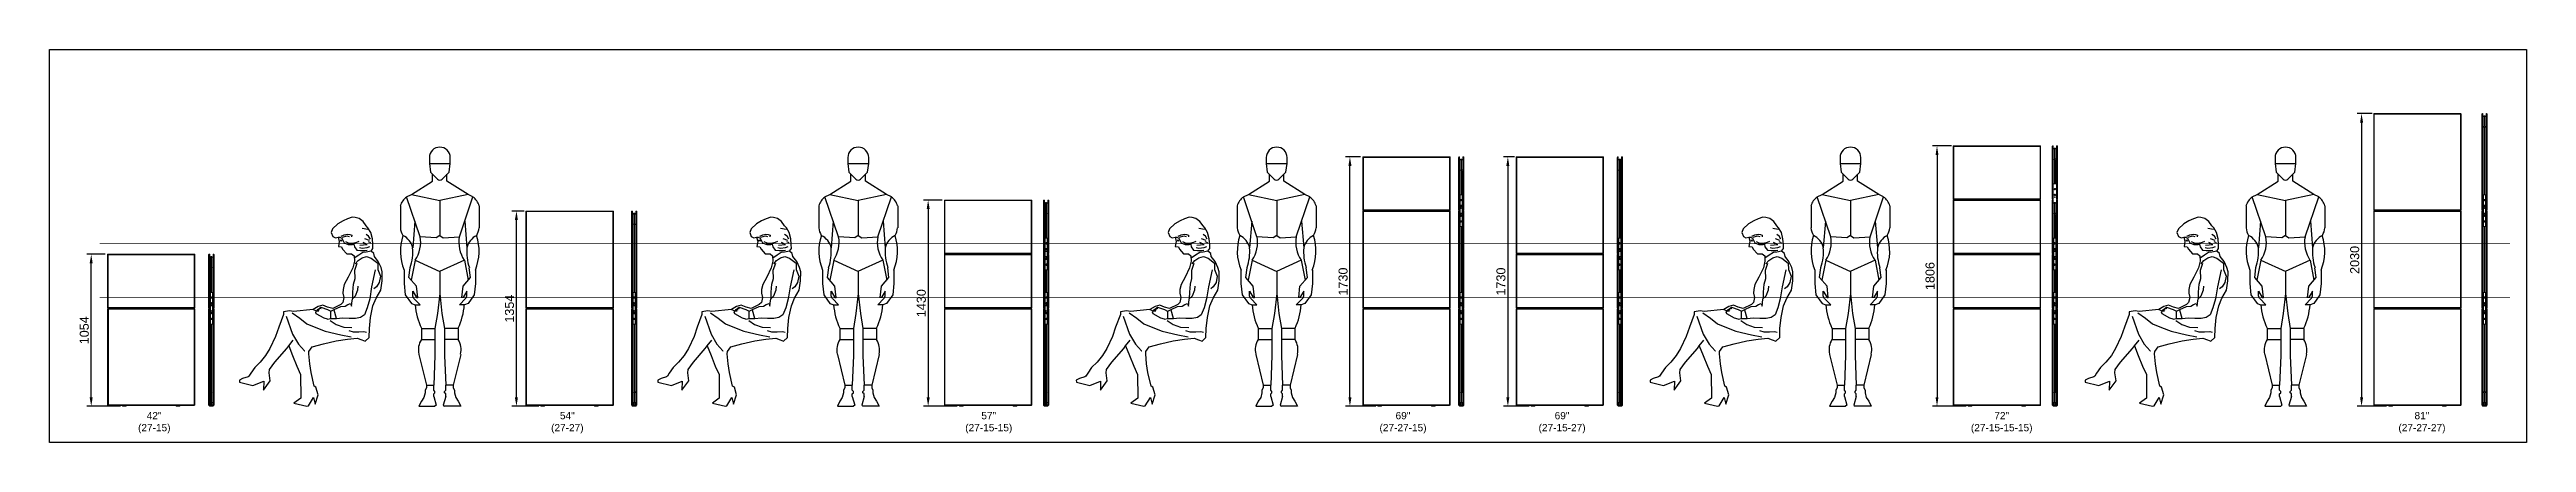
# Model space of a CAD drawing. Header units: inches. Extents: x 9936 to 27102, y -2774 to 11910.
# Drawn here: x 9936 to 27102, y 1620 to 4345 of the extents above; entities that cross this region are included whole.
import ezdxf

# ---------------------------------------------------------------- set-up
doc = ezdxf.new("R2010")
doc.units = ezdxf.units.IN
doc.header["$MEASUREMENT"] = 0
doc.linetypes.add('ACAD_ISO03W100', pattern=[30, 12, -18])
for name, color, linetype in [('COTA', 7, 'Continuous'), ('CUBIERTA', 152, 'Continuous'), ('planta', 8, 'Continuous'), ('RECTO', 20, 'Continuous'), ('TEXTO', 7, 'Continuous')]:
    doc.layers.add(name, color=color, linetype=linetype)
doc.styles.get("Standard").update_dxf_attribs({"font": 'arial.ttf'})
doc.dimstyles.new('ISO-25', dxfattribs={"dimtxt": 2.5, "dimasz": 2.5, "dimexe": 1.25, "dimexo": 0.625, "dimtad": 1, "dimtxsty": 'Standard', "dimcen": 2.5, "dimadec": 0, "dimazin": 0, "dimtfac": 1, "dimtmove": 0, "dimatfit": 3, "dimfxl": 1, "dimarcsym": 0})

msp = doc.modelspace()

# ---------------------------------------------------------------- texts
at = {"char_height": 50, "attachment_point": 1}
for s, width, insert in [('\\pi126.28907;42"\\P\\pi66.24473;(27-15)', 350.90693, (10483.152, 1831.223)), ('\\pi89.94854;54"\\P\\pi28.89806;(27-27)', 276.21358, (13383.152, 1831.223)), ('\\pi110.58848;57"\\P\\pi-0.93949;(27-15-15)', 317.49346, (16283.152, 1831.223)), ('\\pi81.5004;69"\\P\\pi-29.89114;(27-27-15)', 259.59016, (19183.152, 1831.223)), ('\\pi121.08065;69"\\P\\pi9.68911;(27-15-27)', 338.75067, (20245.934, 1831.223)), ('\\pi139.37612;72"\\P\\pi-22.83398;(27-15-15-15)', 374.65947, (23274.793, 1831.223)), ('\\pi137.01682;81"\\P\\pi25.52296;(27-27-27)', 370.41836, (26189.27, 1831.223))]:
    msp.add_mtext_dynamic_manual_height_columns(s, width=width, gutter_width=15.875, heights=[0], dxfattribs=dict(at, insert=insert))

# ---------------------------------------------------------------- blocks, each defined once
blk = doc.blocks.new('*D8')
at = {"layer": 'COTA', "color": 0, "lineweight": -2, "transparency": 16777216}
for p, q in [((10322, 2925), (10194, 2925)), ((10225, 1933), (10225, 2862)), ((10427, 1871), (10194, 1871))]:
    blk.add_line(p, q, dxfattribs=at)
at = {"layer": 'COTA', "color": 0, "transparency": 16777216}
for points in [[(10214, 2862), (10235, 2862), (10225, 2925)], [(10214, 1933), (10235, 1933), (10225, 1871)]]:
    blk.add_solid(points, dxfattribs=at)
at = {"layer": 'Defpoints', "color": 0, "transparency": 16777216}
for p in [(10225, 2925), (10337, 2925), (10442, 1871)]:
    blk.add_point(p, dxfattribs=at)
at = {"layer": 'COTA', "color": 0, "transparency": 16777216, "insert": (10177, 2398), "char_height": 62.5, "attachment_point": 5, "rotation": 90}
blk.add_mtext('1054', dxfattribs=at)
blk = doc.blocks.new('*D9')
at = {"layer": 'COTA', "color": 0, "lineweight": -2, "transparency": 16777216}
for p, q in [((13226, 3225), (13141, 3225)), ((13172, 1933), (13172, 3162)), ((13327, 1871), (13141, 1871))]:
    blk.add_line(p, q, dxfattribs=at)
at = {"layer": 'COTA', "color": 0, "transparency": 16777216}
for points in [[(13161, 3162), (13182, 3162), (13172, 3225)], [(13161, 1933), (13182, 1933), (13172, 1871)]]:
    blk.add_solid(points, dxfattribs=at)
at = {"layer": 'Defpoints', "color": 0, "transparency": 16777216}
for p in [(13172, 3225), (13241, 3225), (13342, 1871)]:
    blk.add_point(p, dxfattribs=at)
at = {"layer": 'COTA', "color": 0, "transparency": 16777216, "insert": (13124, 2548), "char_height": 62.5, "attachment_point": 5, "rotation": 90}
blk.add_mtext('1354', dxfattribs=at)
blk = doc.blocks.new('*D10')
at = {"layer": 'COTA', "color": 0, "lineweight": -2, "transparency": 16777216}
for p, q in [((16122, 3301), (15994, 3301)), ((16025, 3238), (16025, 1933)), ((16227, 1871), (15994, 1871))]:
    blk.add_line(p, q, dxfattribs=at)
at = {"layer": 'COTA', "color": 0, "transparency": 16777216}
for points in [[(16015, 3238), (16036, 3238), (16025, 3301)], [(16015, 1933), (16036, 1933), (16025, 1871)]]:
    blk.add_solid(points, dxfattribs=at)
at = {"layer": 'Defpoints', "color": 0, "transparency": 16777216}
for p in [(16137, 3301), (16025, 1871), (16242, 1871)]:
    blk.add_point(p, dxfattribs=at)
at = {"layer": 'COTA', "color": 0, "transparency": 16777216, "insert": (15978, 2586), "char_height": 62.5, "attachment_point": 5, "rotation": 90}
blk.add_mtext('1430', dxfattribs=at)
blk = doc.blocks.new('*D11')
at = {"layer": 'COTA', "color": 0, "lineweight": -2, "transparency": 16777216}
for p, q in [((19022, 3601), (18917, 3601)), ((18948, 1933), (18948, 3538)), ((19127, 1871), (18917, 1871))]:
    blk.add_line(p, q, dxfattribs=at)
at = {"layer": 'COTA', "color": 0, "transparency": 16777216}
for points in [[(18938, 3538), (18959, 3538), (18948, 3601)], [(18938, 1933), (18959, 1933), (18948, 1871)]]:
    blk.add_solid(points, dxfattribs=at)
at = {"layer": 'Defpoints', "color": 0, "transparency": 16777216}
for p in [(18948, 3601), (19037, 3601), (19142, 1871)]:
    blk.add_point(p, dxfattribs=at)
at = {"layer": 'COTA', "color": 0, "transparency": 16777216, "insert": (18901, 2736), "char_height": 62.5, "attachment_point": 5, "rotation": 90}
blk.add_mtext('1730', dxfattribs=at)
blk = doc.blocks.new('*D12')
at = {"layer": 'COTA', "color": 0, "lineweight": -2, "transparency": 16777216}
for p, q in [((20089, 3601), (20012, 3601)), ((20043, 3538), (20043, 1933)), ((20190, 1871), (20012, 1871))]:
    blk.add_line(p, q, dxfattribs=at)
at = {"layer": 'COTA', "color": 0, "transparency": 16777216}
for points in [[(20032, 3538), (20053, 3538), (20043, 3601)], [(20032, 1933), (20053, 1933), (20043, 1871)]]:
    blk.add_solid(points, dxfattribs=at)
at = {"layer": 'Defpoints', "color": 0, "transparency": 16777216}
for p in [(20104, 3601), (20043, 1871), (20205, 1871)]:
    blk.add_point(p, dxfattribs=at)
at = {"layer": 'COTA', "color": 0, "transparency": 16777216, "insert": (19995, 2736), "char_height": 62.5, "attachment_point": 5, "rotation": 90}
blk.add_mtext('1730', dxfattribs=at)
blk = doc.blocks.new('*D13')
at = {"layer": 'COTA', "color": 0, "lineweight": -2, "transparency": 16777216}
for p, q in [((26032, 3901), (25928, 3901)), ((25959, 3838), (25959, 1933)), ((26133, 1871), (25928, 1871))]:
    blk.add_line(p, q, dxfattribs=at)
at = {"layer": 'COTA', "color": 0, "transparency": 16777216}
for points in [[(25949, 3838), (25970, 3838), (25959, 3901)], [(25949, 1933), (25970, 1933), (25959, 1871)]]:
    blk.add_solid(points, dxfattribs=at)
at = {"layer": 'Defpoints', "color": 0, "transparency": 16777216}
for p in [(26047, 3901), (25959, 1871), (26148, 1871)]:
    blk.add_point(p, dxfattribs=at)
at = {"layer": 'COTA', "color": 0, "transparency": 16777216, "insert": (25912, 2886), "char_height": 62.5, "attachment_point": 5, "rotation": 90}
blk.add_mtext('2030', dxfattribs=at)
blk = doc.blocks.new('*D14')
at = {"layer": 'COTA', "color": 0, "lineweight": -2, "transparency": 16777216}
for p, q in [((23117, 3677), (22986, 3677)), ((23017, 3614), (23017, 1933)), ((23218, 1871), (22986, 1871))]:
    blk.add_line(p, q, dxfattribs=at)
at = {"layer": 'COTA', "color": 0, "transparency": 16777216}
for points in [[(23007, 3614), (23027, 3614), (23017, 3677)], [(23007, 1933), (23027, 1933), (23017, 1871)]]:
    blk.add_solid(points, dxfattribs=at)
at = {"layer": 'Defpoints', "color": 0, "transparency": 16777216}
for p in [(23133, 3677), (23017, 1871), (23234, 1871)]:
    blk.add_point(p, dxfattribs=at)
at = {"layer": 'COTA', "color": 0, "transparency": 16777216, "insert": (22969, 2774), "char_height": 62.5, "attachment_point": 5, "rotation": 90}
blk.add_mtext('1806', dxfattribs=at)
blk = doc.blocks.new('A$C4D5502E0')
for p, q in [((635, 1483), (782, 1578)), ((759, 1700), (906, 1700)), ((782, 1578), (782, 1625)), ((883, 1578), (883, 1625)), ((1031, 1483), (883, 1578)), ((557, 1405), (557, 1249)), ((600, 1466), (635, 1483)), ((695, 1188), (600, 1466)), ((635, 1483), (833, 1441)), ((1031, 1483), (833, 1441)), ((833, 1441), (833, 1196)), ((833, 1441), (833, 1196)), ((970, 1188), (1065, 1466)), ((1065, 1466), (1031, 1483)), ((1109, 1405), (1109, 1249)), ((658, 1296), (643, 1110)), ((1007, 1296), (1022, 1110)), ((808, 1180), (695, 1188)), ((833, 1196), (808, 1180)), ((833, 1196), (857, 1180)), ((857, 1180), (970, 1188)), ((661, 1023), (633, 884)), ((661, 1023), (834, 945)), ((1005, 1023), (831, 945)), ((833, 946), (833, 791)), ((833, 946), (833, 791)), ((1005, 1023), (1032, 884)), ((833, 791), (817, 650)), ((833, 791), (848, 650)), ((704, 546), (704, 468)), ((704, 546), (799, 546)), ((817, 650), (799, 546)), ((799, 546), (799, 441)), ((848, 650), (866, 546)), ((961, 546), (866, 546)), ((866, 546), (866, 441)), ((961, 546), (961, 468)), ((687, 364), (739, 147)), ((704, 468), (799, 468)), ((961, 468), (866, 468)), ((979, 364), (927, 147)), ((704, 35), (687, 0)), ((739, 147), (791, 147)), ((791, 113), (791, 147)), ((799, 104), (791, 113)), ((791, 87), (799, 95)), ((791, 69), (791, 87)), ((799, 95), (799, 104)), ((866, 104), (874, 113)), ((866, 95), (866, 104)), ((874, 87), (866, 95)), ((874, 113), (874, 147)), ((927, 147), (874, 147)), ((874, 69), (874, 87)), ((961, 35), (979, 0)), ((687, 0), (799, 0)), ((979, 0), (866, 0))]:
    blk.add_line(p, q)
at = {"color": 7}
blk.add_line((833, 946), (833, 791), dxfattribs=at)
blk.add_lwpolyline([(849, 1591), (898, 1640), (906, 1700), (906, 1742, 1), (760, 1742), (760, 1700), (767, 1640), (816, 1591, 0.470233)], format="xyb", close=True)
for points in [[(583, 954), (583, 859), (591, 781), (635, 720), (661, 711), (695, 711), (652, 755), (643, 772), (643, 807), (669, 763), (678, 763), (669, 841), (617, 902), (626, 971)], [(1083, 954), (1083, 859), (1074, 781), (1031, 720), (1005, 711), (970, 711), (1013, 755), (1022, 772), (1022, 807), (996, 763), (987, 763), (996, 841), (1048, 902), (1039, 971)], [(799, 468), (799, 356), (791, 147)], [(866, 468), (866, 356), (874, 147)], [(739, 147), (739, 130), (730, 113), (730, 95), (721, 61), (704, 35)], [(791, 69), (808, 9), (799, 0)], [(874, 69), (857, 9), (866, 0)], [(927, 147), (927, 130), (935, 113), (935, 95), (944, 61), (961, 35)]]:
    blk.add_lwpolyline(points)
for centre, radius, start, end in [((669, 1370), 118, 126.0274, 162.8973), ((996, 1370), 118, 17.1027, 53.9726), ((682, 1262), 126, 185.9061, 210.9638), ((983, 1262), 126, 329.0362, 354.0939), ((908, 1087), 351, 161.8205, 202.2703), ((515, 1078), 133, 13.8847, 63.4349), ((322, 1080), 322, 340.3462, 5.4038), ((472, 1149), 227, 326.3099, 9.9128), ((1193, 1149), 227, 170.0872, 213.6901), ((1343, 1080), 322, 174.5962, 199.6538), ((1151, 1078), 133, 116.5651, 166.1153), ((757, 1087), 351, 337.7297, 18.1795), ((1135, 748), 476, 184.4387, 205.0484), ((530, 748), 476, 334.9516, 355.5613), ((825, 395), 142, 148.7363, 192.3391), ((840, 395), 142, 347.6609, 31.2637)]:
    blk.add_arc(centre, radius, start, end)
blk = doc.blocks.new('02FFMA09')
at = {"color": 0, "linetype": 'ByBlock'}
for p, q in [((-8.01, 26.1), (-8.35, 25.17)), ((-8.35, 25.17), (-7.96, 24.24)), ((-6.71, 27.3), (-8.01, 26.1)), ((-7.96, 24.24), (-7.35, 23.89)), ((-5.46, 28.01), (-6.71, 27.3)), ((-5.92, 24.29), (-5.19, 24.63)), ((-5.62, 24.03), (-4.54, 24.37)), ((-4.36, 28.51), (-5.46, 28.01)), ((-5.19, 24.63), (-4.41, 24.8)), ((-4.54, 24.37), (-3.99, 24.24)), ((-4.41, 24.8), (-3.86, 24.72)), ((-3.23, 28.87), (-4.36, 28.51)), ((-3.86, 24.72), (-3.38, 24.5)), ((-3.38, 24.5), (-3.43, 24.11)), ((-2.53, 28.8), (-3.23, 28.87)), ((-1.59, 28.62), (-2.53, 28.8)), ((-0.6, 27.82), (-1.59, 28.62)), ((0.51, 25.89), (-0.85, 26.18)), ((0.14, 26.8), (-0.6, 27.82)), ((0.58, 26.31), (0.14, 26.8)), ((0.74, 24.29), (0.15, 24.65)), ((1.26, 25.18), (0.58, 26.31)), ((1.16, 23.58), (0.74, 24.29)), ((1.65, 23.61), (1.26, 25.18)), ((-7.35, 23.89), (-6.66, 24.02)), ((-6.66, 24.02), (-6.4, 22.96)), ((-6.62, 24.04), (-6.27, 24.05)), ((-6.4, 22.96), (-6.62, 21.77)), ((-6.62, 21.77), (-5.86, 21.66)), ((-6.27, 24.05), (-5.78, 23.79)), ((-6.17, 23.3), (-5.75, 23.3)), ((-5.92, 23.09), (-6.01, 23.17)), ((-5.75, 23.3), (-5.92, 23.09)), ((-5.86, 21.66), (-5.58, 21.14)), ((-5.78, 23.79), (-5.21, 22.69)), ((-5.58, 21.14), (-5.58, 21.09)), ((-5.58, 21.09), (-4.58, 20.01)), ((-5.21, 22.69), (-4.22, 22.26)), ((-4.89, 23), (-4.2, 22.66)), ((-4.58, 20.01), (-3.39, 20.02)), ((-4.22, 22.26), (-3.2, 22.27)), ((-4.2, 22.66), (-3.21, 22.61)), ((-3.39, 20.02), (-2.8, 19.48)), ((-3.21, 22.61), (-2.1, 22.83)), ((-3.2, 22.27), (-2.85, 22.3)), ((-2.73, 18.17), (-3.13, 16.56)), ((-2.85, 22.3), (-2.73, 21.66)), ((-2.8, 19.48), (-2.73, 18.17)), ((-1.68, 19.68), (-2.74, 18.97)), ((-2.73, 21.66), (-2.14, 20.88)), ((-2.5, 17.56), (-1.83, 18.35)), ((-2.14, 20.88), (-1.21, 20.77)), ((-2.1, 22.83), (-1.54, 23.09)), ((-1.83, 18.35), (-0.85, 19.05)), ((-0.67, 20.27), (-1.68, 19.68)), ((-1.5, 21.51), (-0.85, 21.39)), ((-1.38, 22.1), (0.39, 22.28)), ((-1.21, 20.77), (-0.11, 20.78)), ((-0.85, 21.39), (0.39, 21.51)), ((-0.85, 19.05), (0.22, 19.35)), ((0.15, 20.39), (-0.67, 20.27)), ((0.39, 22.28), (-0.62, 22.75)), ((0.92, 23.23), (-0.2, 23.64)), ((-0.11, 20.78), (0.36, 20.9)), ((1.32, 20.64), (0.15, 20.39)), ((0.22, 19.35), (1.36, 18.93)), ((0.39, 21.51), (1.04, 21.75)), ((1.28, 22.64), (0.68, 22.87)), ((1.32, 20.64), (1.78, 21.32)), ((2.02, 20.07), (1.32, 20.64)), ((1.36, 18.93), (2.94, 17.72)), ((1.77, 22.22), (1.65, 23.61)), ((1.78, 21.32), (1.77, 22.22)), ((2.15, 19.31), (2.02, 20.07)), ((3.09, 18.15), (2.15, 19.31)), ((3.77, 16.65), (3.09, 18.15)), ((-5.19, 12.5), (-5.47, 11.31)), ((-4.22, 14.31), (-5.19, 12.5)), ((-3.13, 16.56), (-4.22, 14.31)), ((-3.11, 10.65), (-2.95, 12.64)), ((-2.95, 12.64), (-2.56, 14.01)), ((-2.6, 16.04), (-2.03, 17.68)), ((-2.56, 14.01), (-2.6, 16.04)), ((-1.87, 11.22), (-1.79, 12.15)), ((2.37, 16.11), (1.48, 11.97)), ((3.3, 13.03), (2.64, 11.98)), ((2.94, 17.72), (2.96, 16.2)), ((2.96, 16.2), (3.61, 14.52)), ((3.61, 14.52), (3.3, 13.03)), ((3.72, 11.12), (4.03, 13.42)), ((4.07, 15.57), (3.77, 16.65)), ((4.03, 13.42), (4.07, 15.57)), ((-18.5, 6.14), (-19.95, 5.84)), ((-17.54, 5.97), (-18.5, 6.14)), ((-12.77, 6.48), (-17.54, 5.97)), ((-11.53, 7.18), (-12.77, 6.48)), ((-12.77, 6.48), (-11.96, 6.15)), ((-12.13, 5.78), (-11.64, 6.46)), ((-11.85, 6.15), (-11.38, 6.09)), ((-11.64, 6.46), (-10.91, 7.04)), ((-11.56, 6.44), (-11.19, 6.41)), ((-10.39, 7.48), (-11.53, 7.18)), ((-11.19, 6.73), (-10.82, 6.65)), ((-10.91, 7.04), (-9.25, 6.47)), ((-9.22, 6.97), (-10.39, 7.48)), ((-9.25, 6.47), (-8.48, 6.03)), ((-8, 6.72), (-9.22, 6.97)), ((-8.46, 6.01), (-7.65, 6.43)), ((-6.03, 7.66), (-8, 6.72)), ((-7.72, 6.36), (-7.14, 4.35)), ((-7.65, 6.43), (-6.05, 7.2)), ((-6.05, 7.2), (-4.95, 7.29)), ((-5.51, 8.16), (-6.03, 7.66)), ((-5.26, 9.39), (-5.51, 8.16)), ((-5.47, 11.31), (-5.5, 10.43)), ((-5.5, 10.43), (-5.26, 9.39)), ((-4.95, 7.29), (-4.31, 7.62)), ((-4.31, 7.62), (-3.64, 7.89)), ((-3.64, 7.89), (-3.41, 7.22)), ((-3.41, 7.22), (-3.35, 8)), ((-3.35, 8), (-3.22, 9)), ((-3.22, 9), (-2.44, 9.73)), ((-3.13, 9.14), (-3.11, 10.65)), ((-2.44, 9.73), (-1.87, 11.22)), ((0.41, 6.81), (-0.28, 5.18)), ((1, 9.06), (0.41, 6.81)), ((1.48, 11.97), (1, 9.06)), ((1.19, 4.52), (1.8, 7.32)), ((1.8, 7.32), (2.57, 9.19)), ((2.64, 11.98), (2, 11.45)), ((2.57, 9.19), (3.72, 11.12)), ((-21.12, 2.16), (-21.89, -0.14)), ((-19.95, 5.25), (-21.12, 2.16)), ((-19.95, 5.84), (-19.95, 5.25)), ((-19.28, 4.85), (-17.73, 0.47)), ((-17.86, 5.62), (-15.98, 4.33)), ((-17.73, 0.47), (-16.31, -2.02)), ((-15.98, 4.33), (-14.26, 2.94)), ((-14.26, 2.94), (-12.07, 2.06)), ((-11.98, 5.4), (-12.13, 5.78)), ((-12.07, 2.06), (-9.79, 1.14)), ((-10.11, 4.31), (-11.98, 5.4)), ((-9.26, 4.06), (-10.11, 4.31)), ((-9.79, 1.14), (-6, 0.3)), ((-9.26, 4.06), (-8.48, 4.25)), ((-8.59, 3.77), (-7.15, 2.82)), ((-8.45, 5.35), (-8.46, 6.01)), ((-8.45, 4.18), (-8.45, 5.35)), ((-7.08, 4.19), (-8.45, 4.18)), ((-7.15, 2.82), (-5.32, 2.17)), ((-5.59, 4.32), (-7.08, 4.19)), ((-6, 0.3), (-3.49, -0.2)), ((-4.02, 4.22), (-5.59, 4.32)), ((-5.32, 2.17), (-3.31, 2.04)), ((-4.09, 1.36), (-3.04, 1.02)), ((-2.48, 4.23), (-4.02, 4.22)), ((-3.04, 1.02), (-1.64, 1.03)), ((-1.23, 4.5), (-2.48, 4.23)), ((-1.64, 1.03), (-0.39, 1.1)), ((-0.28, 5.18), (-1.23, 4.5)), ((-0.39, 1.1), (0.25, 0.93)), ((0.85, -0.4), (0.92, 1.84)), ((0.92, 1.84), (1.19, 4.52)), ((-24.3, -4.76), (-25.62, -6.4)), ((-23.26, -3.01), (-24.3, -4.76)), ((-21.89, -0.14), (-23.26, -3.01)), ((-22.04, -6.37), (-19.16, -3.06)), ((-19.16, -3.06), (-18.7, -2.36)), ((-18.7, -2.36), (-17.58, -1.01)), ((-18.7, -2.36), (-17.75, -4.71)), ((-17.75, -4.71), (-16.71, -7.35)), ((-16.31, -2.02), (-14.85, -3.58)), ((-14.85, -3.58), (-14.76, -3.58)), ((-13.79, -4.33), (-13.77, -3.78)), ((-13.57, -6.74), (-13.79, -4.33)), ((-13.77, -3.78), (-12.96, -2.61)), ((-12.96, -2.61), (-10.23, -1.89)), ((-10.23, -1.89), (-7.12, -1.19)), ((-7.12, -1.19), (-4.39, -0.76)), ((-4.39, -0.76), (-2.03, -0.54)), ((-2.03, -0.54), (-0.95, -0.97)), ((-0.95, -0.97), (-0.11, -1.23)), ((-0.11, -1.23), (0.85, -0.4)), ((-29.9, -10.34), (-30.68, -10.75)), ((-30.68, -10.75), (-30.65, -11.27)), ((-30.65, -11.27), (-27.38, -12.03)), ((-28.59, -9.98), (-29.9, -10.34)), ((-28.36, -9.74), (-28.59, -9.98)), ((-27.9, -9.04), (-28.36, -9.74)), ((-26.95, -7.69), (-27.9, -9.04)), ((-27.38, -12.03), (-24.77, -10.99)), ((-25.62, -6.4), (-26.95, -7.69)), ((-24.81, -13.15), (-23.17, -10.95)), ((-24.77, -10.99), (-24.81, -13.12)), ((-23.42, -9), (-23.34, -8.19)), ((-23.17, -10.95), (-23.42, -9)), ((-23.34, -8.19), (-22.04, -6.37)), ((-16.71, -7.35), (-15.79, -9.35)), ((-15.79, -9.35), (-15.74, -15.17)), ((-13.26, -8.92), (-13.57, -6.74)), ((-12.51, -12.24), (-13.26, -8.92)), ((-24.81, -13.12), (-24.81, -13.15)), ((-15.74, -15.17), (-17.42, -16.38)), ((-17.42, -16.38), (-14.27, -17.11)), ((-14.27, -17.11), (-13.9, -16.96)), ((-13.9, -16.96), (-12.66, -14.97)), ((-12.66, -14.97), (-12.27, -16.57)), ((-12.07, -12.49), (-12.51, -12.24)), ((-12.27, -16.57), (-11.53, -14.3)), ((-11.53, -14.3), (-12.07, -12.49))]:
    blk.add_line(p, q, dxfattribs=at)

# ---------------------------------------------------------------- dimensions: what is measured, and where the dimension line sits
at = {"layer": 'COTA'}
for base, p1, p2, picture, middle in [((25959.384, 1870.915), (26047.485, 3900.915), (26148.485, 1870.915), '*D13', (25911.827, 2885.915)), ((23016.949, 1870.915), (23133.007, 3676.915), (23234.007, 1870.915), '*D14', (22969.413, 2773.915)), ((18948.157, 3600.915), (19142.366, 1870.915), (19037.366, 3600.915), '*D11', (18900.6, 2735.915)), ((20042.863, 1870.915), (20104.148, 3600.915), (20205.148, 1870.915), '*D12', (19995.306, 2735.915)), ((16025.308, 1870.915), (16137.366, 3300.915), (16242.366, 1870.915), '*D10', (15977.751, 2585.915)), ((13171.813, 3224.915), (13342.366, 1870.915), (13241.366, 3224.915), '*D9', (13124.256, 2547.915)), ((10224.842, 2924.915), (10442.366, 1870.915), (10337.366, 2924.915), '*D8', (10177.307, 2397.915))]:
    dim = msp.add_linear_dim(base=base, p1=p1, p2=p2, angle=90, dimstyle='ISO-25', override={"dimscale": 25}, dxfattribs=at)
    dim.commit()
    dim.dimension.update_dxf_attribs({"geometry": picture, "text_midpoint": middle})

# ---------------------------------------------------------------- linework, layer by layer
msp.add_lwpolyline([(9936, 4344.958), (27102.135, 4344.958), (27102.135, 1620), (9936, 1620)], close=True)
at = {"layer": 'CUBIERTA', "linetype": 'ACAD_ISO03W100', "const_width": 5}
for points in [[(26987.703, 2998.915), (10284.178, 2998.915)], [(26987.703, 2623.915), (10284.178, 2623.915)]]:
    msp.add_lwpolyline(points, dxfattribs=at)
at = {"layer": 'RECTO', "linetype": 'Continuous', "lineweight": 0}
for p, q in [((26043.485, 3896.915), (26047.485, 3896.915)), ((26043.485, 3232.915), (26043.485, 3896.915)), ((26047.485, 3896.915), (26047.485, 3900.915)), ((26047.485, 3900.915), (26645.485, 3900.915)), ((26645.485, 3896.915), (26047.485, 3896.915)), ((26047.485, 3896.915), (26047.485, 3232.915)), ((26645.485, 3896.915), (26645.485, 3900.915)), ((26645.485, 3232.915), (26645.485, 3896.915)), ((26645.485, 3896.915), (26649.485, 3896.915)), ((26649.485, 3896.915), (26649.485, 3232.915)), ((26792.682, 3232.915), (26792.682, 3896.915)), ((26792.682, 3896.915), (26796.682, 3896.915)), ((26796.682, 3900.915), (26796.682, 3896.915)), ((26796.682, 3900.915), (26798.682, 3900.915)), ((26796.682, 3896.915), (26796.682, 3232.915)), ((26798.682, 3896.915), (26796.682, 3896.915)), ((26798.682, 3900.915), (26799.782, 3900.915)), ((26798.682, 3900.915), (26798.682, 3899.743)), ((26798.682, 3900.915), (26798.682, 3896.915)), ((26799.782, 3899.743), (26798.682, 3899.743)), ((26798.682, 3899.743), (26798.682, 3896.915)), ((26798.682, 3896.915), (26799.782, 3896.915)), ((26798.682, 3232.915), (26798.682, 3896.915)), ((26799.782, 3900.915), (26799.782, 3899.743)), ((26799.782, 3899.743), (26799.782, 3896.915)), ((26799.782, 3232.915), (26799.782, 3896.915)), ((26799.782, 3880.115), (26808.289, 3880.115)), ((26803.382, 3881.115), (26803.382, 3880.115)), ((26808.31, 3881.115), (26803.382, 3881.115)), ((26803.882, 3881.615), (26806.132, 3881.615)), ((26806.132, 3882.215), (26806.132, 3881.215)), ((26813.386, 3882.215), (26806.132, 3882.215)), ((26808.289, 3881.215), (26806.132, 3881.215)), ((26807.15, 3885.215), (26807.15, 3882.215)), ((26807.15, 3885.215), (26810.78, 3885.215)), ((26807.752, 3811.705), (26807.15, 3807.167)), ((26807.15, 3807.167), (26810.78, 3804.376)), ((26811.983, 3813.454), (26807.752, 3811.705)), ((26808.232, 3800.915), (26808.232, 3336.915)), ((26809.042, 3800.915), (26808.232, 3800.915)), ((26808.289, 3881.215), (26809.579, 3881.215)), ((26808.289, 3881.215), (26808.289, 3813.157)), ((26808.289, 3804.672), (26808.289, 3800.915)), ((26810.132, 3800.915), (26809.042, 3800.915)), ((26809.042, 3336.915), (26809.042, 3800.915)), ((26809.579, 3871.029), (26809.579, 3881.215)), ((26813.184, 3881.215), (26809.579, 3881.215)), ((26809.579, 3851.029), (26809.579, 3866.801)), ((26809.579, 3831.029), (26809.579, 3846.801)), ((26809.579, 3813.846), (26809.579, 3826.801)), ((26809.579, 3800.915), (26809.579, 3803.984)), ((26810.132, 3336.915), (26810.132, 3800.915)), ((26810.533, 3880.115), (26812.23, 3880.115)), ((26810.533, 3871.56), (26810.533, 3880.115)), ((26810.533, 3851.56), (26810.533, 3866.269)), ((26810.533, 3831.56), (26810.533, 3846.269)), ((26810.533, 3814.096), (26810.533, 3826.269)), ((26810.533, 3336.915), (26810.533, 3803.734)), ((26810.78, 3885.215), (26810.78, 3882.215)), ((26810.78, 3885.215), (26815.011, 3885.215)), ((26810.78, 3804.376), (26815.011, 3806.124)), ((26815.613, 3810.663), (26811.983, 3813.454)), ((26812.23, 3871.56), (26812.23, 3880.115)), ((26812.23, 3851.56), (26812.23, 3866.269)), ((26812.23, 3831.56), (26812.23, 3846.269)), ((26812.23, 3814.096), (26812.23, 3826.269)), ((26812.23, 3336.915), (26812.23, 3803.734)), ((26812.632, 3800.915), (26812.632, 3336.915)), ((26813.721, 3800.915), (26812.632, 3800.915)), ((26813.184, 3881.215), (26814.474, 3881.215)), ((26813.184, 3881.215), (26813.184, 3871.029)), ((26813.184, 3866.801), (26813.184, 3851.029)), ((26813.184, 3846.801), (26813.184, 3831.029)), ((26813.184, 3826.801), (26813.184, 3813.846)), ((26813.184, 3803.984), (26813.184, 3800.915)), ((26816.632, 3882.215), (26813.386, 3882.215)), ((26814.532, 3800.915), (26813.721, 3800.915)), ((26813.721, 3336.915), (26813.721, 3800.915)), ((26818.079, 3881.115), (26814.453, 3881.115)), ((26814.474, 3813.157), (26814.474, 3881.215)), ((26816.632, 3881.215), (26814.474, 3881.215)), ((26814.474, 3880.115), (26822.982, 3880.115)), ((26814.474, 3800.915), (26814.474, 3804.672)), ((26814.532, 3336.915), (26814.532, 3800.915)), ((26815.011, 3885.215), (26815.011, 3882.215)), ((26815.011, 3885.215), (26815.613, 3885.215)), ((26815.011, 3806.124), (26815.613, 3810.663)), ((26815.613, 3885.215), (26815.613, 3882.215)), ((26816.632, 3881.215), (26816.632, 3882.215)), ((26816.632, 3881.615), (26817.66, 3881.615)), ((26817.66, 3881.615), (26818.882, 3881.615)), ((26819.382, 3881.115), (26818.079, 3881.115)), ((26819.382, 3880.115), (26819.382, 3881.115)), ((26822.982, 3899.743), (26822.982, 3900.915)), ((26824.082, 3900.915), (26822.982, 3900.915)), ((26824.082, 3899.743), (26822.982, 3899.743)), ((26822.982, 3896.915), (26822.982, 3899.743)), ((26824.082, 3896.915), (26822.982, 3896.915)), ((26822.982, 3232.915), (26822.982, 3896.915)), ((26824.082, 3900.915), (26824.082, 3899.743)), ((26824.082, 3896.915), (26824.082, 3900.915)), ((26824.082, 3900.915), (26826.082, 3900.915)), ((26824.082, 3899.743), (26824.082, 3896.915)), ((26824.082, 3232.915), (26824.082, 3896.915)), ((26826.082, 3896.915), (26824.082, 3896.915)), ((26826.082, 3896.915), (26826.082, 3900.915)), ((26826.082, 3232.915), (26826.082, 3896.915)), ((26826.082, 3896.915), (26830.082, 3896.915)), ((26830.082, 3896.915), (26830.082, 3232.915)), ((23130.179, 3675.743), (23129.007, 3676.915)), ((23129.007, 3672.915), (23129.007, 3676.915)), ((23133.007, 3676.915), (23129.007, 3676.915)), ((23129.007, 3308.915), (23129.007, 3672.915)), ((23129.007, 3672.915), (23133.007, 3672.915)), ((23133.007, 3672.915), (23133.007, 3676.915)), ((23133.007, 3676.915), (23731.007, 3676.915)), ((23133.007, 3672.915), (23133.007, 3308.915)), ((23731.007, 3672.915), (23133.007, 3672.915)), ((23731.007, 3672.915), (23731.007, 3676.915)), ((23735.007, 3676.915), (23731.007, 3676.915)), ((23731.007, 3308.915), (23731.007, 3672.915)), ((23731.007, 3672.915), (23735.007, 3672.915)), ((23733.835, 3675.743), (23735.007, 3676.915)), ((23735.007, 3672.915), (23735.007, 3676.915)), ((23735.007, 3672.915), (23735.007, 3308.915)), ((23815.194, 3672.915), (23819.194, 3672.915)), ((23815.194, 3308.915), (23815.194, 3672.915)), ((23819.194, 3676.915), (23819.194, 3672.915)), ((23819.194, 3676.915), (23821.194, 3676.915)), ((23819.194, 3672.915), (23819.194, 3308.915)), ((23821.194, 3672.915), (23819.194, 3672.915)), ((23821.194, 3304.915), (23821.194, 3676.915)), ((23822.294, 3676.915), (23821.194, 3676.915)), ((23821.194, 3308.915), (23821.194, 3672.915)), ((23822.294, 3304.915), (23822.294, 3676.915)), ((23830.801, 3656.115), (23822.294, 3656.115)), ((23825.894, 3657.115), (23825.894, 3656.115)), ((23830.801, 3657.115), (23825.894, 3657.115)), ((23826.394, 3657.615), (23828.644, 3657.615)), ((23828.644, 3658.215), (23828.644, 3657.215)), ((23835.898, 3658.215), (23828.644, 3658.215)), ((23830.801, 3657.215), (23828.644, 3657.215)), ((23829.662, 3661.215), (23829.662, 3658.215)), ((23829.662, 3661.215), (23833.292, 3661.215)), ((23830.801, 3657.215), (23830.801, 3589.157)), ((23832.091, 3657.215), (23830.801, 3657.215)), ((23835.696, 3657.215), (23832.091, 3657.215)), ((23832.091, 3647.029), (23832.091, 3657.215)), ((23832.091, 3627.029), (23832.091, 3642.801)), ((23832.091, 3607.029), (23832.091, 3622.801)), ((23833.045, 3647.56), (23833.045, 3656.115)), ((23834.742, 3656.115), (23833.045, 3656.115)), ((23833.045, 3627.56), (23833.045, 3642.269)), ((23833.045, 3607.56), (23833.045, 3622.269)), ((23833.292, 3661.215), (23833.292, 3658.215)), ((23833.292, 3661.215), (23837.523, 3661.215)), ((23834.742, 3647.56), (23834.742, 3656.115)), ((23834.742, 3627.56), (23834.742, 3642.269)), ((23834.742, 3607.56), (23834.742, 3622.269)), ((23835.696, 3657.215), (23835.696, 3647.029)), ((23836.986, 3657.215), (23835.696, 3657.215)), ((23835.696, 3642.801), (23835.696, 3627.029)), ((23835.696, 3622.801), (23835.696, 3607.029)), ((23839.144, 3658.215), (23835.898, 3658.215)), ((23839.144, 3657.215), (23836.986, 3657.215)), ((23836.986, 3589.157), (23836.986, 3657.215)), ((23840.591, 3657.115), (23836.986, 3657.115)), ((23845.494, 3656.115), (23836.986, 3656.115)), ((23837.523, 3661.215), (23837.523, 3658.215)), ((23837.523, 3661.215), (23838.125, 3661.215)), ((23838.125, 3661.215), (23838.125, 3658.215)), ((23839.144, 3657.215), (23839.144, 3658.215)), ((23839.144, 3657.615), (23840.172, 3657.615)), ((23840.172, 3657.615), (23841.394, 3657.615)), ((23841.894, 3657.115), (23840.591, 3657.115)), ((23841.894, 3656.115), (23841.894, 3657.115)), ((23845.494, 3304.915), (23845.494, 3676.915)), ((23846.594, 3676.915), (23845.494, 3676.915)), ((23846.594, 3676.915), (23848.594, 3676.915)), ((23846.594, 3304.915), (23846.594, 3676.915)), ((23846.594, 3672.915), (23846.594, 3308.915)), ((23848.594, 3672.915), (23846.594, 3672.915)), ((23848.594, 3672.915), (23848.594, 3676.915)), ((23848.594, 3308.915), (23848.594, 3672.915)), ((23848.594, 3672.915), (23852.594, 3672.915)), ((23852.594, 3672.915), (23852.594, 3308.915)), ((19037.366, 3596.915), (19037.366, 3600.915)), ((19038.538, 3599.743), (19037.366, 3600.915)), ((19041.366, 3600.915), (19037.366, 3600.915)), ((19037.366, 3596.915), (19041.366, 3596.915)), ((19037.366, 3232.915), (19037.366, 3596.915)), ((19041.366, 3596.915), (19041.366, 3600.915)), ((19041.366, 3600.915), (19639.366, 3600.915)), ((19639.366, 3596.915), (19041.366, 3596.915)), ((19041.366, 3596.915), (19041.366, 3232.915)), ((19639.366, 3596.915), (19639.366, 3600.915)), ((19643.366, 3600.915), (19639.366, 3600.915)), ((19639.366, 3596.915), (19643.366, 3596.915)), ((19639.366, 3232.915), (19639.366, 3596.915)), ((19642.195, 3599.743), (19643.366, 3600.915)), ((19643.366, 3596.915), (19643.366, 3600.915)), ((19643.366, 3596.915), (19643.366, 3232.915)), ((19700.822, 3232.915), (19700.822, 3596.915)), ((19700.822, 3596.915), (19704.822, 3596.915)), ((19704.822, 3600.915), (19704.822, 3596.915)), ((19704.822, 3600.915), (19706.822, 3600.915)), ((19704.822, 3596.915), (19704.822, 3232.915)), ((19706.822, 3596.915), (19704.822, 3596.915)), ((19706.822, 3228.915), (19706.822, 3600.915)), ((19707.922, 3600.915), (19706.822, 3600.915)), ((19706.822, 3232.915), (19706.822, 3596.915)), ((19707.922, 3228.915), (19707.922, 3600.915)), ((19716.429, 3580.115), (19707.922, 3580.115)), ((19711.522, 3581.115), (19711.522, 3580.115)), ((19716.429, 3581.115), (19711.522, 3581.115)), ((19712.022, 3581.615), (19714.272, 3581.615)), ((19714.272, 3582.215), (19714.272, 3581.215)), ((19721.526, 3582.215), (19714.272, 3582.215)), ((19716.394, 3581.215), (19714.272, 3581.215)), ((19715.29, 3585.215), (19715.29, 3582.215)), ((19715.29, 3585.215), (19718.92, 3585.215)), ((19715.892, 3511.705), (19715.29, 3507.167)), ((19715.29, 3507.167), (19718.92, 3504.376)), ((19720.123, 3513.454), (19715.892, 3511.705)), ((19716.372, 3500.915), (19716.372, 3336.915)), ((19717.182, 3500.915), (19716.372, 3500.915)), ((19716.429, 3581.215), (19716.429, 3513.157)), ((19717.719, 3581.215), (19716.429, 3581.215)), ((19716.429, 3504.672), (19716.429, 3500.915)), ((19718.272, 3500.915), (19717.182, 3500.915)), ((19717.182, 3336.915), (19717.182, 3500.915)), ((19721.324, 3581.215), (19717.719, 3581.215)), ((19717.719, 3571.029), (19717.719, 3581.215)), ((19717.719, 3551.029), (19717.719, 3566.801)), ((19717.719, 3531.029), (19717.719, 3546.801)), ((19717.719, 3513.846), (19717.719, 3526.801)), ((19717.719, 3500.915), (19717.719, 3503.984)), ((19718.272, 3336.915), (19718.272, 3500.915)), ((19718.673, 3571.56), (19718.673, 3580.115)), ((19720.37, 3580.115), (19718.673, 3580.115)), ((19718.673, 3551.56), (19718.673, 3566.269)), ((19718.673, 3531.56), (19718.673, 3546.269)), ((19718.673, 3514.096), (19718.673, 3526.269)), ((19718.673, 3336.915), (19718.673, 3503.734)), ((19718.92, 3585.215), (19718.92, 3582.215)), ((19718.92, 3585.215), (19723.151, 3585.215)), ((19718.92, 3504.376), (19723.151, 3506.124)), ((19723.753, 3510.663), (19720.123, 3513.454)), ((19720.37, 3571.56), (19720.37, 3580.115)), ((19720.37, 3551.56), (19720.37, 3566.269)), ((19720.37, 3531.56), (19720.37, 3546.269)), ((19720.37, 3514.096), (19720.37, 3526.269)), ((19720.37, 3336.915), (19720.37, 3503.734)), ((19720.772, 3500.915), (19720.772, 3336.915)), ((19721.861, 3500.915), (19720.772, 3500.915)), ((19721.324, 3581.215), (19721.324, 3571.029)), ((19722.614, 3581.215), (19721.324, 3581.215)), ((19721.324, 3566.801), (19721.324, 3551.029)), ((19721.324, 3546.801), (19721.324, 3531.029)), ((19721.324, 3526.801), (19721.324, 3513.846)), ((19721.324, 3503.984), (19721.324, 3500.915)), ((19724.772, 3582.215), (19721.526, 3582.215)), ((19722.672, 3500.915), (19721.861, 3500.915)), ((19721.861, 3336.915), (19721.861, 3500.915)), ((19724.772, 3581.215), (19722.607, 3581.215)), ((19722.614, 3513.157), (19722.614, 3581.215)), ((19726.219, 3581.115), (19722.614, 3581.115)), ((19731.122, 3580.115), (19722.614, 3580.115)), ((19722.614, 3500.915), (19722.614, 3504.672)), ((19722.672, 3336.915), (19722.672, 3500.915)), ((19723.151, 3585.215), (19723.151, 3582.215)), ((19723.151, 3585.215), (19723.753, 3585.215)), ((19723.151, 3506.124), (19723.753, 3510.663)), ((19723.753, 3585.215), (19723.753, 3582.215)), ((19724.772, 3581.215), (19724.772, 3582.215)), ((19724.772, 3581.615), (19725.8, 3581.615)), ((19725.8, 3581.615), (19727.022, 3581.615)), ((19727.522, 3581.115), (19726.219, 3581.115)), ((19727.522, 3580.115), (19727.522, 3581.115)), ((19731.122, 3228.915), (19731.122, 3600.915)), ((19732.222, 3600.915), (19731.122, 3600.915)), ((19732.222, 3600.915), (19734.222, 3600.915)), ((19732.222, 3228.915), (19732.222, 3600.915)), ((19734.222, 3596.915), (19732.222, 3596.915)), ((19732.222, 3596.915), (19732.222, 3232.915)), ((19734.222, 3596.915), (19734.222, 3600.915)), ((19734.222, 3232.915), (19734.222, 3596.915)), ((19734.222, 3596.915), (19738.222, 3596.915)), ((19738.222, 3596.915), (19738.222, 3232.915)), ((20100.148, 2932.915), (20100.148, 3596.915)), ((20100.148, 3596.915), (20104.148, 3596.915)), ((20104.148, 3596.915), (20104.148, 3600.915)), ((20104.148, 3600.915), (20702.148, 3600.915)), ((20104.148, 3596.915), (20104.148, 2932.915)), ((20702.148, 3596.915), (20104.148, 3596.915)), ((20702.148, 3596.915), (20702.148, 3600.915)), ((20702.148, 2932.915), (20702.148, 3596.915)), ((20702.148, 3596.915), (20706.148, 3596.915)), ((20706.148, 3596.915), (20706.148, 2932.915)), ((20800.529, 2932.915), (20800.529, 3596.915)), ((20800.529, 3596.915), (20804.529, 3596.915)), ((20804.529, 3600.915), (20804.529, 3596.915)), ((20804.529, 3600.915), (20806.529, 3600.915)), ((20806.529, 3596.915), (20804.529, 3596.915)), ((20804.529, 3596.915), (20804.529, 2932.915)), ((20806.529, 3600.915), (20806.529, 3599.743)), ((20806.529, 3600.915), (20807.629, 3600.915)), ((20806.529, 3600.915), (20806.529, 3596.915)), ((20807.629, 3599.743), (20806.529, 3599.743)), ((20806.529, 3599.743), (20806.529, 3596.915)), ((20806.529, 3596.915), (20807.629, 3596.915)), ((20806.529, 2932.915), (20806.529, 3596.915)), ((20807.629, 3600.915), (20807.629, 3599.743)), ((20807.629, 3599.743), (20807.629, 3596.915)), ((20807.629, 2932.915), (20807.629, 3596.915)), ((20807.629, 3580.115), (20816.137, 3580.115)), ((20811.229, 3581.115), (20811.229, 3580.115)), ((20816.158, 3581.115), (20811.229, 3581.115)), ((20811.729, 3581.615), (20813.979, 3581.615)), ((20813.979, 3582.215), (20813.979, 3581.215)), ((20821.234, 3582.215), (20813.979, 3582.215)), ((20816.101, 3581.215), (20813.979, 3581.215)), ((20814.998, 3585.215), (20814.998, 3582.215)), ((20814.998, 3585.215), (20818.627, 3585.215)), ((20815.599, 3511.705), (20814.998, 3507.167)), ((20814.998, 3507.167), (20818.627, 3504.376)), ((20819.831, 3513.454), (20815.599, 3511.705)), ((20816.079, 3500.915), (20816.079, 3036.915)), ((20816.89, 3500.915), (20816.079, 3500.915)), ((20816.137, 3581.215), (20817.426, 3581.215)), ((20816.137, 3581.215), (20816.137, 3513.157)), ((20816.137, 3504.672), (20816.137, 3500.915)), ((20817.979, 3500.915), (20816.89, 3500.915)), ((20816.89, 3036.915), (20816.89, 3500.915)), ((20817.426, 3571.029), (20817.426, 3581.215)), ((20821.032, 3581.215), (20817.426, 3581.215)), ((20817.426, 3551.029), (20817.426, 3566.801)), ((20817.426, 3531.029), (20817.426, 3546.801)), ((20817.426, 3513.846), (20817.426, 3526.801)), ((20817.426, 3500.915), (20817.426, 3503.984)), ((20817.979, 3036.915), (20817.979, 3500.915)), ((20818.381, 3580.115), (20820.078, 3580.115)), ((20818.381, 3571.56), (20818.381, 3580.115)), ((20818.381, 3551.56), (20818.381, 3566.269)), ((20818.381, 3531.56), (20818.381, 3546.269)), ((20818.381, 3514.096), (20818.381, 3526.269)), ((20818.381, 3036.915), (20818.381, 3503.734)), ((20818.627, 3585.215), (20818.627, 3582.215)), ((20818.627, 3585.215), (20822.859, 3585.215)), ((20818.627, 3504.376), (20822.859, 3506.124)), ((20823.461, 3510.663), (20819.831, 3513.454)), ((20820.078, 3571.56), (20820.078, 3580.115)), ((20820.078, 3551.56), (20820.078, 3566.269)), ((20820.078, 3531.56), (20820.078, 3546.269)), ((20820.078, 3514.096), (20820.078, 3526.269)), ((20820.078, 3036.915), (20820.078, 3503.734)), ((20820.479, 3500.915), (20820.479, 3036.915)), ((20821.568, 3500.915), (20820.479, 3500.915)), ((20821.032, 3581.215), (20822.321, 3581.215)), ((20821.032, 3581.215), (20821.032, 3571.029)), ((20821.032, 3566.801), (20821.032, 3551.029)), ((20821.032, 3546.801), (20821.032, 3531.029)), ((20821.032, 3526.801), (20821.032, 3513.846)), ((20821.032, 3503.984), (20821.032, 3500.915)), ((20824.479, 3582.215), (20821.234, 3582.215)), ((20822.379, 3500.915), (20821.568, 3500.915)), ((20821.568, 3036.915), (20821.568, 3500.915)), ((20825.926, 3581.115), (20822.3, 3581.115)), ((20824.479, 3581.215), (20822.315, 3581.215)), ((20822.321, 3513.157), (20822.321, 3581.215)), ((20822.321, 3580.115), (20830.829, 3580.115)), ((20822.321, 3500.915), (20822.321, 3504.672)), ((20822.379, 3036.915), (20822.379, 3500.915)), ((20822.859, 3585.215), (20822.859, 3582.215)), ((20822.859, 3585.215), (20823.461, 3585.215)), ((20822.859, 3506.124), (20823.461, 3510.663)), ((20823.461, 3585.215), (20823.461, 3582.215)), ((20824.479, 3581.215), (20824.479, 3582.215)), ((20824.479, 3581.615), (20825.508, 3581.615)), ((20825.508, 3581.615), (20826.729, 3581.615)), ((20827.229, 3581.115), (20825.926, 3581.115)), ((20827.229, 3580.115), (20827.229, 3581.115)), ((20831.929, 3600.915), (20830.829, 3600.915)), ((20830.829, 3599.743), (20830.829, 3600.915)), ((20831.929, 3599.743), (20830.829, 3599.743)), ((20830.829, 3596.915), (20830.829, 3599.743)), ((20831.929, 3596.915), (20830.829, 3596.915)), ((20830.829, 2932.915), (20830.829, 3596.915)), ((20831.929, 3600.915), (20831.929, 3599.743)), ((20831.929, 3596.915), (20831.929, 3600.915)), ((20831.929, 3600.915), (20833.929, 3600.915)), ((20831.929, 3599.743), (20831.929, 3596.915)), ((20831.929, 2932.915), (20831.929, 3596.915)), ((20833.929, 3596.915), (20831.929, 3596.915)), ((20833.929, 3596.915), (20833.929, 3600.915)), ((20833.929, 3596.915), (20837.929, 3596.915)), ((20833.929, 2932.915), (20833.929, 3596.915)), ((20837.929, 3596.915), (20837.929, 2932.915)), ((23830.264, 3587.705), (23829.662, 3583.167)), ((23829.662, 3583.167), (23833.292, 3580.376)), ((23834.495, 3589.454), (23830.264, 3587.705)), ((23830.744, 3576.915), (23830.744, 3412.915)), ((23831.555, 3576.915), (23830.744, 3576.915)), ((23830.801, 3580.672), (23830.801, 3576.915)), ((23832.644, 3576.915), (23831.555, 3576.915)), ((23831.555, 3412.915), (23831.555, 3576.915)), ((23832.091, 3589.846), (23832.091, 3602.801)), ((23832.091, 3576.915), (23832.091, 3579.984)), ((23832.644, 3412.915), (23832.644, 3576.915)), ((23833.045, 3590.096), (23833.045, 3602.269)), ((23833.045, 3412.915), (23833.045, 3579.734)), ((23833.292, 3580.376), (23837.523, 3582.124)), ((23838.125, 3586.663), (23834.495, 3589.454)), ((23834.742, 3590.096), (23834.742, 3602.269)), ((23834.742, 3412.915), (23834.742, 3579.734)), ((23835.144, 3576.915), (23835.144, 3412.915)), ((23836.233, 3576.915), (23835.144, 3576.915)), ((23835.696, 3602.801), (23835.696, 3589.846)), ((23835.696, 3579.984), (23835.696, 3576.915)), ((23837.044, 3576.915), (23836.233, 3576.915)), ((23836.233, 3412.915), (23836.233, 3576.915)), ((23836.986, 3576.915), (23836.986, 3580.672)), ((23837.044, 3412.915), (23837.044, 3576.915)), ((23837.523, 3582.124), (23838.125, 3586.663)), ((16138.538, 3299.743), (16137.366, 3300.915)), ((16137.366, 3296.915), (16137.366, 3300.915)), ((16141.366, 3300.915), (16137.366, 3300.915)), ((16137.366, 2932.915), (16137.366, 3296.915)), ((16137.366, 3296.915), (16141.366, 3296.915)), ((16141.366, 3296.915), (16141.366, 3300.915)), ((16141.366, 3300.915), (16739.366, 3300.915)), ((16141.366, 3296.915), (16141.366, 2932.915)), ((16739.366, 3296.915), (16141.366, 3296.915)), ((16739.366, 3296.915), (16739.366, 3300.915)), ((16743.366, 3300.915), (16739.366, 3300.915)), ((16739.366, 2932.915), (16739.366, 3296.915)), ((16739.366, 3296.915), (16743.366, 3296.915)), ((16742.195, 3299.743), (16743.366, 3300.915)), ((16743.366, 3296.915), (16743.366, 3300.915)), ((16743.366, 3296.915), (16743.366, 2932.915)), ((16823.553, 3296.915), (16827.553, 3296.915)), ((16823.553, 2932.915), (16823.553, 3296.915)), ((16827.553, 3300.915), (16827.553, 3296.915)), ((16827.553, 3300.915), (16829.553, 3300.915)), ((16827.553, 3296.915), (16827.553, 2932.915)), ((16829.553, 3296.915), (16827.553, 3296.915)), ((16829.553, 2928.915), (16829.553, 3300.915)), ((16830.653, 3300.915), (16829.553, 3300.915)), ((16829.553, 2932.915), (16829.553, 3296.915)), ((16830.653, 2928.915), (16830.653, 3300.915)), ((16839.16, 3280.115), (16830.653, 3280.115)), ((16834.253, 3281.115), (16834.253, 3280.115)), ((16839.16, 3281.115), (16834.253, 3281.115)), ((16834.753, 3281.615), (16837.003, 3281.615)), ((16837.003, 3282.215), (16837.003, 3281.215)), ((16844.257, 3282.215), (16837.003, 3282.215)), ((16839.16, 3281.215), (16837.003, 3281.215)), ((16838.021, 3285.215), (16838.021, 3282.215)), ((16838.021, 3285.215), (16841.651, 3285.215)), ((16839.16, 3281.215), (16839.16, 3213.157)), ((16840.45, 3281.215), (16839.16, 3281.215)), ((16844.056, 3281.215), (16840.45, 3281.215)), ((16840.45, 3271.029), (16840.45, 3281.215)), ((16840.45, 3251.029), (16840.45, 3266.801)), ((16841.404, 3271.56), (16841.404, 3280.115)), ((16843.101, 3280.115), (16841.404, 3280.115)), ((16841.404, 3251.56), (16841.404, 3266.269)), ((16841.651, 3285.215), (16841.651, 3282.215)), ((16841.651, 3285.215), (16845.883, 3285.215)), ((16843.101, 3271.56), (16843.101, 3280.115)), ((16843.101, 3251.56), (16843.101, 3266.269)), ((16844.056, 3281.215), (16844.056, 3271.029)), ((16845.345, 3281.215), (16844.056, 3281.215)), ((16844.056, 3266.801), (16844.056, 3251.029)), ((16847.503, 3282.215), (16844.257, 3282.215)), ((16847.503, 3281.215), (16845.345, 3281.215)), ((16845.345, 3213.157), (16845.345, 3281.215)), ((16848.95, 3281.115), (16845.345, 3281.115)), ((16853.853, 3280.115), (16845.345, 3280.115)), ((16845.883, 3285.215), (16845.883, 3282.215)), ((16845.883, 3285.215), (16846.484, 3285.215)), ((16846.484, 3285.215), (16846.484, 3282.215)), ((16847.503, 3281.215), (16847.503, 3282.215)), ((16847.503, 3281.615), (16848.532, 3281.615)), ((16848.532, 3281.615), (16849.753, 3281.615)), ((16850.253, 3281.115), (16848.95, 3281.115)), ((16850.253, 3280.115), (16850.253, 3281.115)), ((16853.853, 2928.915), (16853.853, 3300.915)), ((16854.953, 3300.915), (16853.853, 3300.915)), ((16854.953, 3300.915), (16856.953, 3300.915)), ((16854.953, 2928.915), (16854.953, 3300.915)), ((16854.953, 3296.915), (16854.953, 2932.915)), ((16856.953, 3296.915), (16854.953, 3296.915)), ((16856.953, 3296.915), (16856.953, 3300.915)), ((16856.953, 2932.915), (16856.953, 3296.915)), ((16856.953, 3296.915), (16860.953, 3296.915)), ((16860.953, 3296.915), (16860.953, 2932.915)), ((19709.022, 3336.915), (19709.022, 3116.915)), ((19709.022, 3336.915), (19712.568, 3336.915)), ((19712.568, 3336.915), (19712.568, 3116.915)), ((19712.568, 3336.915), (19726.475, 3336.915)), ((19718.922, 3301.515), (19717.522, 3301.515)), ((19717.522, 3301.515), (19717.522, 3300.315)), ((19718.922, 3300.315), (19717.522, 3300.315)), ((19718.922, 3302.915), (19718.922, 3301.515)), ((19720.122, 3302.915), (19718.922, 3302.915)), ((19718.922, 3300.315), (19718.922, 3298.915)), ((19720.122, 3298.915), (19718.922, 3298.915)), ((19718.922, 3262.915), (19718.922, 3261.515)), ((19720.122, 3262.915), (19718.922, 3262.915)), ((19720.122, 3302.915), (19720.122, 3301.515)), ((19721.522, 3301.515), (19720.122, 3301.515)), ((19720.122, 3300.315), (19720.122, 3298.915)), ((19721.522, 3300.315), (19720.122, 3300.315)), ((19720.122, 3262.915), (19720.122, 3261.515)), ((19721.522, 3301.515), (19721.522, 3300.315)), ((19726.475, 3336.915), (19726.475, 3116.915)), ((19726.475, 3336.915), (19730.021, 3336.915)), ((19730.021, 3116.915), (19730.021, 3336.915)), ((23129.007, 3308.915), (23133.007, 3308.915)), ((23129.007, 3304.915), (23129.007, 3308.915)), ((23129.007, 3304.915), (23130.179, 3306.086)), ((23133.007, 3304.915), (23129.007, 3304.915)), ((23130.179, 3299.743), (23129.007, 3300.915)), ((23129.007, 3296.915), (23129.007, 3300.915)), ((23133.007, 3300.915), (23129.007, 3300.915)), ((23129.007, 2932.915), (23129.007, 3296.915)), ((23129.007, 3296.915), (23133.007, 3296.915)), ((23133.007, 3304.915), (23133.007, 3308.915)), ((23133.007, 3308.915), (23731.007, 3308.915)), ((23731.007, 3304.915), (23133.007, 3304.915)), ((23133.007, 3296.915), (23133.007, 3300.915)), ((23133.007, 3300.915), (23731.007, 3300.915)), ((23133.007, 3296.915), (23133.007, 2932.915)), ((23731.007, 3296.915), (23133.007, 3296.915)), ((23731.007, 3308.915), (23735.007, 3308.915)), ((23731.007, 3304.915), (23731.007, 3308.915)), ((23735.007, 3304.915), (23731.007, 3304.915)), ((23731.007, 3296.915), (23731.007, 3300.915)), ((23735.007, 3300.915), (23731.007, 3300.915)), ((23731.007, 2932.915), (23731.007, 3296.915)), ((23731.007, 3296.915), (23735.007, 3296.915)), ((23735.007, 3304.915), (23733.835, 3306.086)), ((23733.835, 3299.743), (23735.007, 3300.915)), ((23735.007, 3304.915), (23735.007, 3308.915)), ((23735.007, 3296.915), (23735.007, 3300.915)), ((23735.007, 3296.915), (23735.007, 2932.915)), ((23815.194, 3308.915), (23819.194, 3308.915)), ((23815.194, 3296.915), (23819.194, 3296.915)), ((23815.194, 2932.915), (23815.194, 3296.915)), ((23819.194, 3308.915), (23821.194, 3308.915)), ((23819.194, 3308.915), (23819.194, 3304.915)), ((23821.194, 3304.915), (23819.194, 3304.915)), ((23819.194, 3300.915), (23819.194, 3296.915)), ((23819.194, 3300.915), (23821.194, 3300.915)), ((23819.194, 3296.915), (23819.194, 2932.915)), ((23821.194, 3296.915), (23819.194, 3296.915)), ((23822.294, 3304.915), (23821.194, 3304.915)), ((23821.194, 2928.915), (23821.194, 3300.915)), ((23822.294, 3300.915), (23821.194, 3300.915)), ((23821.194, 2932.915), (23821.194, 3296.915)), ((23822.294, 3325.715), (23823.394, 3325.715)), ((23822.294, 2928.915), (23822.294, 3300.915)), ((23830.801, 3280.115), (23822.294, 3280.115)), ((23823.394, 3412.915), (23826.94, 3412.915)), ((23825.894, 3281.115), (23825.894, 3280.115)), ((23830.801, 3281.115), (23825.894, 3281.115)), ((23826.394, 3281.615), (23828.644, 3281.615)), ((23826.94, 3412.915), (23840.847, 3412.915)), ((23828.644, 3282.215), (23828.644, 3281.215)), ((23835.898, 3282.215), (23828.644, 3282.215)), ((23830.801, 3281.215), (23828.644, 3281.215)), ((23829.662, 3285.215), (23829.662, 3282.215)), ((23829.662, 3285.215), (23833.292, 3285.215)), ((23830.801, 3281.215), (23830.801, 3213.157)), ((23832.091, 3281.215), (23830.801, 3281.215)), ((23831.915, 3320.615), (23831.697, 3320.615)), ((23833.294, 3377.515), (23831.894, 3377.515)), ((23831.894, 3377.515), (23831.894, 3376.315)), ((23833.294, 3376.315), (23831.894, 3376.315)), ((23833.294, 3337.515), (23831.894, 3337.515)), ((23831.894, 3337.515), (23831.894, 3336.315)), ((23833.294, 3336.315), (23831.894, 3336.315)), ((23831.915, 3320.615), (23831.915, 3323.528)), ((23836.091, 3320.615), (23831.915, 3320.615)), ((23832.01, 3323.615), (23835.765, 3323.615)), ((23835.696, 3281.215), (23832.091, 3281.215)), ((23832.091, 3271.029), (23832.091, 3281.215)), ((23832.091, 3251.029), (23832.091, 3266.801)), ((23833.045, 3271.56), (23833.045, 3280.115)), ((23834.742, 3280.115), (23833.045, 3280.115)), ((23833.045, 3251.56), (23833.045, 3266.269)), ((23833.292, 3285.215), (23833.292, 3282.215)), ((23833.292, 3285.215), (23837.523, 3285.215)), ((23834.494, 3378.915), (23833.294, 3378.915)), ((23833.294, 3378.915), (23833.294, 3377.515)), ((23833.294, 3376.315), (23833.294, 3374.915)), ((23834.494, 3374.915), (23833.294, 3374.915)), ((23834.494, 3338.915), (23833.294, 3338.915)), ((23833.294, 3338.915), (23833.294, 3337.515)), ((23833.294, 3336.315), (23833.294, 3334.915)), ((23834.494, 3334.915), (23833.294, 3334.915)), ((23834.494, 3378.915), (23834.494, 3377.515)), ((23835.894, 3377.515), (23834.494, 3377.515)), ((23835.894, 3376.315), (23834.494, 3376.315)), ((23834.494, 3376.315), (23834.494, 3374.915)), ((23834.494, 3338.915), (23834.494, 3337.515)), ((23835.894, 3337.515), (23834.494, 3337.515)), ((23835.894, 3336.315), (23834.494, 3336.315)), ((23834.494, 3336.315), (23834.494, 3334.915)), ((23834.742, 3271.56), (23834.742, 3280.115)), ((23834.742, 3251.56), (23834.742, 3266.269)), ((23835.696, 3281.215), (23835.696, 3271.029)), ((23836.986, 3281.215), (23835.696, 3281.215)), ((23835.696, 3266.801), (23835.696, 3251.029)), ((23835.894, 3377.515), (23835.894, 3376.315)), ((23835.894, 3337.515), (23835.894, 3336.315)), ((23839.144, 3282.215), (23835.898, 3282.215)), ((23839.144, 3281.215), (23836.986, 3281.215)), ((23836.986, 3213.157), (23836.986, 3281.215)), ((23840.591, 3281.115), (23836.986, 3281.115)), ((23845.494, 3280.115), (23836.986, 3280.115)), ((23837.523, 3285.215), (23837.523, 3282.215)), ((23837.523, 3285.215), (23838.125, 3285.215)), ((23838.125, 3285.215), (23838.125, 3282.215)), ((23839.144, 3281.215), (23839.144, 3282.215)), ((23839.144, 3281.615), (23840.172, 3281.615)), ((23840.172, 3281.615), (23841.394, 3281.615)), ((23841.894, 3281.115), (23840.591, 3281.115)), ((23840.847, 3412.915), (23844.394, 3412.915)), ((23841.894, 3280.115), (23841.894, 3281.115)), ((23844.394, 3325.715), (23845.494, 3325.715)), ((23846.594, 3304.915), (23845.494, 3304.915)), ((23845.494, 2928.915), (23845.494, 3300.915)), ((23846.594, 3300.915), (23845.494, 3300.915)), ((23846.594, 3308.915), (23848.594, 3308.915)), ((23848.594, 3304.915), (23846.594, 3304.915)), ((23846.594, 3300.915), (23848.594, 3300.915)), ((23846.594, 2928.915), (23846.594, 3300.915)), ((23846.594, 3296.915), (23846.594, 2932.915)), ((23848.594, 3296.915), (23846.594, 3296.915)), ((23848.594, 3308.915), (23852.594, 3308.915)), ((23848.594, 3304.915), (23848.594, 3308.915)), ((23848.594, 3296.915), (23848.594, 3300.915)), ((23848.594, 2932.915), (23848.594, 3296.915)), ((23848.594, 3296.915), (23852.594, 3296.915)), ((23852.594, 3296.915), (23852.594, 2932.915)), ((26800.882, 3336.915), (26800.882, 3116.915)), ((26800.882, 3336.915), (26804.428, 3336.915)), ((26804.428, 3336.915), (26804.428, 3116.915)), ((26804.428, 3336.915), (26818.335, 3336.915)), ((26810.782, 3301.515), (26809.382, 3301.515)), ((26809.382, 3301.515), (26809.382, 3300.315)), ((26810.782, 3300.315), (26809.382, 3300.315)), ((26811.982, 3302.915), (26810.782, 3302.915)), ((26810.782, 3302.915), (26810.782, 3301.515)), ((26810.782, 3300.315), (26810.782, 3298.915)), ((26811.982, 3298.915), (26810.782, 3298.915)), ((26811.982, 3262.915), (26810.782, 3262.915)), ((26810.782, 3262.915), (26810.782, 3261.515)), ((26811.982, 3302.915), (26811.982, 3301.515)), ((26813.382, 3301.515), (26811.982, 3301.515)), ((26813.382, 3300.315), (26811.982, 3300.315)), ((26811.982, 3300.315), (26811.982, 3298.915)), ((26811.982, 3262.915), (26811.982, 3261.515)), ((26813.382, 3301.515), (26813.382, 3300.315)), ((26818.335, 3336.915), (26818.335, 3116.915)), ((26818.335, 3336.915), (26821.881, 3336.915)), ((26821.881, 3116.915), (26821.881, 3336.915)), ((13237.366, 2556.915), (13237.366, 3220.915)), ((13237.366, 3220.915), (13241.366, 3220.915)), ((13241.366, 3220.915), (13241.366, 3224.915)), ((13241.366, 3224.915), (13839.366, 3224.915)), ((13241.366, 3220.915), (13241.366, 2556.915)), ((13839.366, 3220.915), (13241.366, 3220.915)), ((13839.366, 3220.915), (13839.366, 3224.915)), ((13839.366, 2556.915), (13839.366, 3220.915)), ((13839.366, 3220.915), (13843.366, 3220.915)), ((13843.366, 3220.915), (13843.366, 2556.915)), ((13969.272, 2556.915), (13969.272, 3220.915)), ((13969.272, 3220.915), (13973.272, 3220.915)), ((13973.272, 3224.915), (13973.272, 3220.915)), ((13973.272, 3224.915), (13975.272, 3224.915)), ((13973.272, 3220.915), (13973.272, 2556.915)), ((13975.272, 3220.915), (13973.272, 3220.915)), ((13975.272, 3224.915), (13975.272, 3223.743)), ((13975.272, 3224.915), (13976.372, 3224.915)), ((13975.272, 3224.915), (13975.272, 3220.915)), ((13976.372, 3223.743), (13975.272, 3223.743)), ((13975.272, 3223.743), (13975.272, 3220.915)), ((13975.272, 3220.915), (13976.372, 3220.915)), ((13975.272, 2556.915), (13975.272, 3220.915)), ((13976.372, 3224.915), (13976.372, 3223.743)), ((13976.372, 3223.743), (13976.372, 3220.915)), ((13976.372, 2556.915), (13976.372, 3220.915)), ((13976.372, 3204.115), (13984.879, 3204.115)), ((13979.972, 3205.115), (13979.972, 3204.115)), ((13984.9, 3205.115), (13979.972, 3205.115)), ((13980.472, 3205.615), (13982.722, 3205.615)), ((13982.722, 3206.215), (13982.722, 3205.215)), ((13989.976, 3206.215), (13982.722, 3206.215)), ((13984.844, 3205.215), (13982.722, 3205.215)), ((13983.74, 3209.215), (13983.74, 3206.215)), ((13983.74, 3209.215), (13987.37, 3209.215)), ((13984.342, 3135.705), (13983.74, 3131.167)), ((13983.74, 3131.167), (13987.37, 3128.376)), ((13988.573, 3137.454), (13984.342, 3135.705)), ((13984.822, 3124.915), (13984.822, 2660.915)), ((13985.633, 3124.915), (13984.822, 3124.915)), ((13984.879, 3205.215), (13986.169, 3205.215)), ((13984.879, 3205.215), (13984.879, 3137.157)), ((13984.879, 3128.672), (13984.879, 3124.915)), ((13986.722, 3124.915), (13985.633, 3124.915)), ((13985.633, 2660.915), (13985.633, 3124.915)), ((13986.169, 3195.029), (13986.169, 3205.215)), ((13989.774, 3205.215), (13986.169, 3205.215)), ((13986.169, 3175.029), (13986.169, 3190.801)), ((13986.169, 3155.029), (13986.169, 3170.801)), ((13986.169, 3137.846), (13986.169, 3150.801)), ((13986.169, 3124.915), (13986.169, 3127.984)), ((13986.722, 2660.915), (13986.722, 3124.915)), ((13987.123, 3204.115), (13988.82, 3204.115)), ((13987.123, 3195.56), (13987.123, 3204.115)), ((13987.123, 3175.56), (13987.123, 3190.269)), ((13987.123, 3155.56), (13987.123, 3170.269)), ((13987.123, 3138.096), (13987.123, 3150.269)), ((13987.123, 2660.915), (13987.123, 3127.734)), ((13987.37, 3209.215), (13987.37, 3206.215)), ((13987.37, 3209.215), (13991.601, 3209.215)), ((13987.37, 3128.376), (13991.601, 3130.124)), ((13992.203, 3134.663), (13988.573, 3137.454)), ((13988.82, 3195.56), (13988.82, 3204.115)), ((13988.82, 3175.56), (13988.82, 3190.269)), ((13988.82, 3155.56), (13988.82, 3170.269)), ((13988.82, 3138.096), (13988.82, 3150.269)), ((13988.82, 2660.915), (13988.82, 3127.734)), ((13989.222, 3124.915), (13989.222, 2660.915)), ((13990.311, 3124.915), (13989.222, 3124.915)), ((13989.774, 3205.215), (13991.064, 3205.215)), ((13989.774, 3205.215), (13989.774, 3195.029)), ((13989.774, 3190.801), (13989.774, 3175.029)), ((13989.774, 3170.801), (13989.774, 3155.029)), ((13989.774, 3150.801), (13989.774, 3137.846)), ((13989.774, 3127.984), (13989.774, 3124.915)), ((13993.222, 3206.215), (13989.976, 3206.215)), ((13991.122, 3124.915), (13990.311, 3124.915)), ((13990.311, 2660.915), (13990.311, 3124.915)), ((13994.669, 3205.115), (13991.043, 3205.115)), ((13993.222, 3205.215), (13991.057, 3205.215)), ((13991.064, 3137.157), (13991.064, 3205.215)), ((13991.064, 3204.115), (13999.572, 3204.115)), ((13991.064, 3124.915), (13991.064, 3128.672)), ((13991.122, 2660.915), (13991.122, 3124.915)), ((13991.601, 3209.215), (13991.601, 3206.215)), ((13991.601, 3209.215), (13992.203, 3209.215)), ((13991.601, 3130.124), (13992.203, 3134.663)), ((13992.203, 3209.215), (13992.203, 3206.215)), ((13993.222, 3205.215), (13993.222, 3206.215)), ((13993.222, 3205.615), (13994.25, 3205.615)), ((13994.25, 3205.615), (13995.472, 3205.615)), ((13995.972, 3205.115), (13994.669, 3205.115)), ((13995.972, 3204.115), (13995.972, 3205.115)), ((14000.672, 3224.915), (13999.572, 3224.915)), ((13999.572, 3223.743), (13999.572, 3224.915)), ((14000.672, 3223.743), (13999.572, 3223.743)), ((13999.572, 3220.915), (13999.572, 3223.743)), ((14000.672, 3220.915), (13999.572, 3220.915)), ((13999.572, 2556.915), (13999.572, 3220.915)), ((14000.672, 3224.915), (14000.672, 3223.743)), ((14000.672, 3224.915), (14002.672, 3224.915)), ((14000.672, 3220.915), (14000.672, 3224.915)), ((14000.672, 3223.743), (14000.672, 3220.915)), ((14000.672, 2556.915), (14000.672, 3220.915)), ((14002.672, 3220.915), (14000.672, 3220.915)), ((14002.672, 3220.915), (14002.672, 3224.915)), ((14002.672, 2556.915), (14002.672, 3220.915)), ((14002.672, 3220.915), (14006.672, 3220.915)), ((14006.672, 3220.915), (14006.672, 2556.915)), ((16838.623, 3211.705), (16838.021, 3207.167)), ((16838.021, 3207.167), (16841.651, 3204.376)), ((16842.854, 3213.454), (16838.623, 3211.705)), ((16839.103, 3200.915), (16839.103, 3036.915)), ((16839.914, 3200.915), (16839.103, 3200.915)), ((16839.16, 3204.672), (16839.16, 3200.915)), ((16841.003, 3200.915), (16839.914, 3200.915)), ((16839.914, 3036.915), (16839.914, 3200.915)), ((16840.45, 3231.029), (16840.45, 3246.801)), ((16840.45, 3213.846), (16840.45, 3226.801)), ((16840.45, 3200.915), (16840.45, 3203.984)), ((16841.003, 3036.915), (16841.003, 3200.915)), ((16841.404, 3231.56), (16841.404, 3246.269)), ((16841.404, 3214.096), (16841.404, 3226.269)), ((16841.404, 3036.915), (16841.404, 3203.734)), ((16841.651, 3204.376), (16845.883, 3206.124)), ((16846.484, 3210.663), (16842.854, 3213.454)), ((16843.101, 3231.56), (16843.101, 3246.269)), ((16843.101, 3214.096), (16843.101, 3226.269)), ((16843.101, 3036.915), (16843.101, 3203.734)), ((16843.503, 3200.915), (16843.503, 3036.915)), ((16844.592, 3200.915), (16843.503, 3200.915)), ((16844.056, 3246.801), (16844.056, 3231.029)), ((16844.056, 3226.801), (16844.056, 3213.846)), ((16844.056, 3203.984), (16844.056, 3200.915)), ((16845.403, 3200.915), (16844.592, 3200.915)), ((16844.592, 3036.915), (16844.592, 3200.915)), ((16845.345, 3200.915), (16845.345, 3204.672)), ((16845.403, 3036.915), (16845.403, 3200.915)), ((16845.883, 3206.124), (16846.484, 3210.663)), ((19037.366, 3232.915), (19041.366, 3232.915)), ((19037.366, 3228.915), (19037.366, 3232.915)), ((19037.366, 3228.915), (19038.538, 3230.086)), ((19041.366, 3228.915), (19037.366, 3228.915)), ((19037.366, 3220.915), (19041.366, 3220.915)), ((19037.366, 2556.915), (19037.366, 3220.915)), ((19041.366, 3228.915), (19041.366, 3232.915)), ((19041.366, 3232.915), (19639.366, 3232.915)), ((19639.366, 3228.915), (19041.366, 3228.915)), ((19041.366, 3220.915), (19041.366, 3224.915)), ((19041.366, 3224.915), (19639.366, 3224.915)), ((19041.366, 3220.915), (19041.366, 2556.915)), ((19639.366, 3220.915), (19041.366, 3220.915)), ((19622.566, 3228.915), (19622.566, 3224.915)), ((19627.2, 3228.915), (19627.2, 3224.915)), ((19631.363, 3228.915), (19631.363, 3224.915)), ((19639.366, 3232.915), (19643.366, 3232.915)), ((19639.366, 3228.915), (19639.366, 3232.915)), ((19643.366, 3228.915), (19639.366, 3228.915)), ((19639.366, 3220.915), (19639.366, 3224.915)), ((19639.366, 3220.915), (19643.366, 3220.915)), ((19639.366, 2556.915), (19639.366, 3220.915)), ((19643.366, 3228.915), (19642.195, 3230.086)), ((19643.366, 3228.915), (19643.366, 3232.915)), ((19643.366, 3220.915), (19643.366, 2556.915)), ((19700.822, 3232.915), (19704.822, 3232.915)), ((19700.822, 3220.915), (19704.822, 3220.915)), ((19700.822, 2556.915), (19700.822, 3220.915)), ((19704.822, 3232.915), (19706.822, 3232.915)), ((19704.822, 3232.915), (19704.822, 3228.915)), ((19706.822, 3228.915), (19704.822, 3228.915)), ((19704.822, 3224.915), (19704.822, 3220.915)), ((19704.822, 3224.915), (19706.822, 3224.915)), ((19704.822, 3220.915), (19704.822, 2556.915)), ((19706.822, 3220.915), (19704.822, 3220.915)), ((19707.922, 3228.915), (19706.822, 3228.915)), ((19706.822, 3224.915), (19706.822, 3223.743)), ((19706.822, 3224.915), (19707.922, 3224.915)), ((19706.822, 3224.915), (19706.822, 3220.915)), ((19707.922, 3223.743), (19706.822, 3223.743)), ((19706.822, 3223.743), (19706.822, 3220.915)), ((19706.822, 3220.915), (19707.922, 3220.915)), ((19706.822, 2556.915), (19706.822, 3220.915)), ((19707.922, 3249.715), (19709.022, 3249.715)), ((19707.922, 3224.915), (19707.922, 3223.743)), ((19707.922, 3223.743), (19707.922, 3220.915)), ((19707.922, 2556.915), (19707.922, 3220.915)), ((19707.922, 3204.115), (19709.022, 3204.115)), ((19709.022, 3116.915), (19712.568, 3116.915)), ((19712.568, 3116.915), (19726.475, 3116.915)), ((19716.372, 3116.915), (19716.372, 2660.915)), ((19717.182, 2660.915), (19717.182, 3116.915)), ((19717.543, 3244.615), (19717.325, 3244.615)), ((19717.325, 3209.215), (19718.92, 3209.215)), ((19718.922, 3261.515), (19717.522, 3261.515)), ((19717.522, 3261.515), (19717.522, 3260.315)), ((19718.922, 3260.315), (19717.522, 3260.315)), ((19718.922, 3193.515), (19717.522, 3193.515)), ((19717.522, 3193.515), (19717.522, 3192.315)), ((19718.922, 3192.315), (19717.522, 3192.315)), ((19718.922, 3153.515), (19717.522, 3153.515)), ((19717.522, 3153.515), (19717.522, 3152.315)), ((19718.922, 3152.315), (19717.522, 3152.315)), ((19717.543, 3247.615), (19721.393, 3247.615)), ((19717.543, 3244.615), (19717.543, 3247.528)), ((19721.718, 3244.615), (19717.543, 3244.615)), ((19721.379, 3206.215), (19717.665, 3206.215)), ((19718.272, 2660.915), (19718.272, 3116.915)), ((19718.673, 2660.915), (19718.673, 3116.915)), ((19718.92, 3209.215), (19718.92, 3206.215)), ((19718.92, 3209.215), (19721.718, 3209.215)), ((19718.922, 3260.315), (19718.922, 3258.915)), ((19720.122, 3258.915), (19718.922, 3258.915)), ((19720.122, 3194.915), (19718.922, 3194.915)), ((19718.922, 3194.915), (19718.922, 3193.515)), ((19718.922, 3192.315), (19718.922, 3190.915)), ((19720.122, 3190.915), (19718.922, 3190.915)), ((19720.122, 3154.915), (19718.922, 3154.915)), ((19718.922, 3154.915), (19718.922, 3153.515)), ((19718.922, 3152.315), (19718.922, 3150.915)), ((19720.122, 3150.915), (19718.922, 3150.915)), ((19721.522, 3261.515), (19720.122, 3261.515)), ((19721.522, 3260.315), (19720.122, 3260.315)), ((19720.122, 3260.315), (19720.122, 3258.915)), ((19720.122, 3194.915), (19720.122, 3193.515)), ((19721.522, 3193.515), (19720.122, 3193.515)), ((19721.522, 3192.315), (19720.122, 3192.315)), ((19720.122, 3192.315), (19720.122, 3190.915)), ((19720.122, 3154.915), (19720.122, 3153.515)), ((19721.522, 3153.515), (19720.122, 3153.515)), ((19720.122, 3152.315), (19720.122, 3150.915)), ((19721.522, 3152.315), (19720.122, 3152.315)), ((19720.37, 2660.915), (19720.37, 3116.915)), ((19720.772, 3116.915), (19720.772, 2660.915)), ((19721.522, 3261.515), (19721.522, 3260.315)), ((19721.522, 3193.515), (19721.522, 3192.315)), ((19721.522, 3153.515), (19721.522, 3152.315)), ((19721.861, 2660.915), (19721.861, 3116.915)), ((19722.672, 2660.915), (19722.672, 3116.915)), ((19726.475, 3116.915), (19730.021, 3116.915)), ((19730.021, 3249.715), (19731.122, 3249.715)), ((19730.021, 3204.115), (19731.122, 3204.115)), ((19732.222, 3228.915), (19731.122, 3228.915)), ((19731.122, 3223.743), (19731.122, 3224.915)), ((19732.222, 3224.915), (19731.122, 3224.915)), ((19732.222, 3223.743), (19731.122, 3223.743)), ((19731.122, 3220.915), (19731.122, 3223.743)), ((19732.222, 3220.915), (19731.122, 3220.915)), ((19731.122, 2556.915), (19731.122, 3220.915)), ((19732.222, 3232.915), (19734.222, 3232.915)), ((19734.222, 3228.915), (19732.222, 3228.915)), ((19732.222, 3224.915), (19732.222, 3223.743)), ((19732.222, 3224.915), (19734.222, 3224.915)), ((19732.222, 3220.915), (19732.222, 3224.915)), ((19732.222, 3223.743), (19732.222, 3220.915)), ((19732.222, 2556.915), (19732.222, 3220.915)), ((19734.222, 3220.915), (19732.222, 3220.915)), ((19734.222, 3232.915), (19738.222, 3232.915)), ((19734.222, 3228.915), (19734.222, 3232.915)), ((19734.222, 3220.915), (19734.222, 3224.915)), ((19734.222, 3220.915), (19738.222, 3220.915)), ((19734.222, 2556.915), (19734.222, 3220.915)), ((19738.222, 3220.915), (19738.222, 2556.915)), ((23830.264, 3211.705), (23829.662, 3207.167)), ((23829.662, 3207.167), (23833.292, 3204.376)), ((23834.495, 3213.454), (23830.264, 3211.705)), ((23830.744, 3200.915), (23830.744, 3036.915)), ((23831.555, 3200.915), (23830.744, 3200.915)), ((23830.801, 3204.672), (23830.801, 3200.915)), ((23832.644, 3200.915), (23831.555, 3200.915)), ((23831.555, 3036.915), (23831.555, 3200.915)), ((23832.091, 3231.029), (23832.091, 3246.801)), ((23832.091, 3213.846), (23832.091, 3226.801)), ((23832.091, 3200.915), (23832.091, 3203.984)), ((23832.644, 3036.915), (23832.644, 3200.915)), ((23833.045, 3231.56), (23833.045, 3246.269)), ((23833.045, 3214.096), (23833.045, 3226.269)), ((23833.045, 3036.915), (23833.045, 3203.734)), ((23833.292, 3204.376), (23837.523, 3206.124)), ((23838.125, 3210.663), (23834.495, 3213.454)), ((23834.742, 3231.56), (23834.742, 3246.269)), ((23834.742, 3214.096), (23834.742, 3226.269)), ((23834.742, 3036.915), (23834.742, 3203.734)), ((23835.144, 3200.915), (23835.144, 3036.915)), ((23836.233, 3200.915), (23835.144, 3200.915)), ((23835.696, 3246.801), (23835.696, 3231.029)), ((23835.696, 3226.801), (23835.696, 3213.846)), ((23835.696, 3203.984), (23835.696, 3200.915)), ((23837.044, 3200.915), (23836.233, 3200.915)), ((23836.233, 3036.915), (23836.233, 3200.915)), ((23836.986, 3200.915), (23836.986, 3204.672)), ((23837.044, 3036.915), (23837.044, 3200.915)), ((23837.523, 3206.124), (23838.125, 3210.663)), ((26043.485, 3232.915), (26047.485, 3232.915)), ((26043.485, 3220.915), (26047.485, 3220.915)), ((26043.485, 2556.915), (26043.485, 3220.915)), ((26047.485, 3232.915), (26645.485, 3232.915)), ((26047.485, 3228.915), (26047.485, 3232.915)), ((26645.485, 3228.915), (26047.485, 3228.915)), ((26047.485, 3220.915), (26047.485, 3224.915)), ((26047.485, 3224.915), (26645.485, 3224.915)), ((26645.485, 3220.915), (26047.485, 3220.915)), ((26047.485, 3220.915), (26047.485, 2556.915)), ((26628.685, 3228.915), (26628.685, 3224.915)), ((26633.318, 3228.915), (26633.318, 3224.915)), ((26637.481, 3228.915), (26637.481, 3224.915)), ((26645.485, 3232.915), (26649.485, 3232.915)), ((26645.485, 3228.915), (26645.485, 3232.915)), ((26645.485, 3220.915), (26645.485, 3224.915)), ((26645.485, 3220.915), (26649.485, 3220.915)), ((26645.485, 2556.915), (26645.485, 3220.915)), ((26649.485, 3220.915), (26649.485, 2556.915)), ((26792.682, 3232.915), (26796.682, 3232.915)), ((26792.682, 3220.915), (26796.682, 3220.915)), ((26792.682, 2556.915), (26792.682, 3220.915)), ((26796.682, 3232.915), (26796.682, 3228.915)), ((26796.682, 3232.915), (26798.682, 3232.915)), ((26798.682, 3228.915), (26796.682, 3228.915)), ((26796.682, 3224.915), (26796.682, 3220.915)), ((26796.682, 3224.915), (26798.682, 3224.915)), ((26796.682, 3220.915), (26796.682, 2556.915)), ((26798.682, 3220.915), (26796.682, 3220.915)), ((26798.682, 3232.915), (26798.682, 3230.086)), ((26799.782, 3232.915), (26798.682, 3232.915)), ((26798.682, 3232.915), (26798.682, 3228.915)), ((26798.682, 3230.086), (26799.782, 3230.086)), ((26798.682, 3230.086), (26798.682, 3228.915)), ((26799.782, 3228.915), (26798.682, 3228.915)), ((26798.682, 3224.915), (26799.782, 3224.915)), ((26798.682, 3224.915), (26798.682, 3223.743)), ((26798.682, 3224.915), (26798.682, 3220.915)), ((26799.782, 3223.743), (26798.682, 3223.743)), ((26798.682, 3223.743), (26798.682, 3220.915)), ((26798.682, 3220.915), (26799.782, 3220.915)), ((26798.682, 2556.915), (26798.682, 3220.915)), ((26800.882, 3249.715), (26799.782, 3249.715)), ((26799.782, 3232.915), (26799.782, 3230.086)), ((26799.782, 3230.086), (26799.782, 3228.915)), ((26799.782, 3224.915), (26799.782, 3223.743)), ((26799.782, 3223.743), (26799.782, 3220.915)), ((26799.782, 2556.915), (26799.782, 3220.915)), ((26799.782, 3204.115), (26800.882, 3204.115)), ((26800.882, 3116.915), (26804.428, 3116.915)), ((26804.428, 3116.915), (26818.335, 3116.915)), ((26808.232, 3116.915), (26808.232, 2660.915)), ((26809.042, 2660.915), (26809.042, 3116.915)), ((26809.403, 3244.615), (26809.185, 3244.615)), ((26809.185, 3209.215), (26810.78, 3209.215)), ((26810.782, 3261.515), (26809.382, 3261.515)), ((26809.382, 3261.515), (26809.382, 3260.315)), ((26810.782, 3260.315), (26809.382, 3260.315)), ((26809.382, 3193.515), (26809.382, 3192.315)), ((26810.782, 3193.515), (26809.382, 3193.515)), ((26810.782, 3192.315), (26809.382, 3192.315)), ((26810.782, 3153.515), (26809.382, 3153.515)), ((26809.382, 3153.515), (26809.382, 3152.315)), ((26810.782, 3152.315), (26809.382, 3152.315)), ((26809.403, 3244.615), (26809.403, 3247.528)), ((26813.578, 3244.615), (26809.403, 3244.615)), ((26809.498, 3247.615), (26813.253, 3247.615)), ((26813.239, 3206.215), (26809.525, 3206.215)), ((26810.132, 2660.915), (26810.132, 3116.915)), ((26810.533, 2660.915), (26810.533, 3116.915)), ((26810.78, 3209.215), (26810.78, 3206.215)), ((26810.78, 3209.215), (26813.578, 3209.215)), ((26810.782, 3260.315), (26810.782, 3258.915)), ((26811.982, 3258.915), (26810.782, 3258.915)), ((26810.782, 3194.915), (26810.782, 3193.515)), ((26811.982, 3194.915), (26810.782, 3194.915)), ((26810.782, 3192.315), (26810.782, 3190.915)), ((26811.982, 3190.915), (26810.782, 3190.915)), ((26811.982, 3154.915), (26810.782, 3154.915)), ((26810.782, 3154.915), (26810.782, 3153.515)), ((26810.782, 3152.315), (26810.782, 3150.915)), ((26811.982, 3150.915), (26810.782, 3150.915)), ((26813.382, 3261.515), (26811.982, 3261.515)), ((26811.982, 3260.315), (26811.982, 3258.915)), ((26813.382, 3260.315), (26811.982, 3260.315)), ((26811.982, 3194.915), (26811.982, 3193.515)), ((26813.382, 3193.515), (26811.982, 3193.515)), ((26813.382, 3192.315), (26811.982, 3192.315)), ((26811.982, 3192.315), (26811.982, 3190.915)), ((26811.982, 3154.915), (26811.982, 3153.515)), ((26813.382, 3153.515), (26811.982, 3153.515)), ((26813.382, 3152.315), (26811.982, 3152.315)), ((26811.982, 3152.315), (26811.982, 3150.915)), ((26812.23, 2660.915), (26812.23, 3116.915)), ((26812.632, 3116.915), (26812.632, 2660.915)), ((26813.382, 3261.515), (26813.382, 3260.315)), ((26813.382, 3193.515), (26813.382, 3192.315)), ((26813.382, 3153.515), (26813.382, 3152.315)), ((26813.721, 2660.915), (26813.721, 3116.915)), ((26814.532, 2660.915), (26814.532, 3116.915)), ((26818.335, 3116.915), (26821.881, 3116.915)), ((26822.982, 3249.715), (26821.881, 3249.715)), ((26821.881, 3204.115), (26822.982, 3204.115)), ((26824.082, 3232.915), (26822.982, 3232.915)), ((26822.982, 3230.086), (26822.982, 3232.915)), ((26822.982, 3230.086), (26824.082, 3230.086)), ((26822.982, 3228.915), (26822.982, 3230.086)), ((26824.082, 3228.915), (26822.982, 3228.915)), ((26824.082, 3224.915), (26822.982, 3224.915)), ((26822.982, 3223.743), (26822.982, 3224.915)), ((26824.082, 3223.743), (26822.982, 3223.743)), ((26822.982, 3220.915), (26822.982, 3223.743)), ((26824.082, 3220.915), (26822.982, 3220.915)), ((26822.982, 2556.915), (26822.982, 3220.915)), ((26824.082, 3232.915), (26824.082, 3230.086)), ((26824.082, 3232.915), (26826.082, 3232.915)), ((26824.082, 3228.915), (26824.082, 3232.915)), ((26824.082, 3230.086), (26824.082, 3228.915)), ((26826.082, 3228.915), (26824.082, 3228.915)), ((26824.082, 3224.915), (26824.082, 3223.743)), ((26824.082, 3224.915), (26826.082, 3224.915)), ((26824.082, 3220.915), (26824.082, 3224.915)), ((26824.082, 3223.743), (26824.082, 3220.915)), ((26824.082, 2556.915), (26824.082, 3220.915)), ((26826.082, 3220.915), (26824.082, 3220.915)), ((26826.082, 3232.915), (26830.082, 3232.915)), ((26826.082, 3228.915), (26826.082, 3232.915)), ((26826.082, 3220.915), (26826.082, 3224.915)), ((26826.082, 3220.915), (26830.082, 3220.915)), ((26826.082, 2556.915), (26826.082, 3220.915)), ((26830.082, 3220.915), (26830.082, 2556.915)), ((10338.538, 2923.743), (10337.366, 2924.915)), ((10337.366, 2920.915), (10337.366, 2924.915)), ((10341.366, 2924.915), (10337.366, 2924.915)), ((10337.366, 2920.915), (10341.366, 2920.915)), ((10337.366, 2556.915), (10337.366, 2920.915)), ((10341.366, 2920.915), (10341.366, 2924.915)), ((10341.366, 2924.915), (10939.366, 2924.915)), ((10939.366, 2920.915), (10341.366, 2920.915)), ((10341.366, 2920.915), (10341.366, 2556.915)), ((10939.366, 2920.915), (10939.366, 2924.915)), ((10943.366, 2924.915), (10939.366, 2924.915)), ((10939.366, 2556.915), (10939.366, 2920.915)), ((10939.366, 2920.915), (10943.366, 2920.915)), ((10942.195, 2923.743), (10943.366, 2924.915)), ((10943.366, 2920.915), (10943.366, 2924.915)), ((10943.366, 2920.915), (10943.366, 2556.915)), ((11038.763, 2920.915), (11042.763, 2920.915)), ((11038.763, 2556.915), (11038.763, 2920.915)), ((11042.763, 2924.915), (11042.763, 2920.915)), ((11042.763, 2924.915), (11044.763, 2924.915)), ((11044.763, 2920.915), (11042.763, 2920.915)), ((11042.763, 2920.915), (11042.763, 2556.915)), ((11044.763, 2552.915), (11044.763, 2924.915)), ((11045.863, 2924.915), (11044.763, 2924.915)), ((11044.763, 2556.915), (11044.763, 2920.915)), ((11045.863, 2552.915), (11045.863, 2924.915)), ((11070.163, 2924.915), (11069.063, 2924.915)), ((11069.063, 2552.915), (11069.063, 2924.915)), ((11070.163, 2924.915), (11072.163, 2924.915)), ((11070.163, 2552.915), (11070.163, 2924.915)), ((11072.163, 2920.915), (11070.163, 2920.915)), ((11070.163, 2920.915), (11070.163, 2556.915)), ((11072.163, 2920.915), (11072.163, 2924.915)), ((11072.163, 2556.915), (11072.163, 2920.915)), ((11072.163, 2920.915), (11076.163, 2920.915)), ((11076.163, 2920.915), (11076.163, 2556.915)), ((16137.366, 2932.915), (16141.366, 2932.915)), ((16137.366, 2928.915), (16137.366, 2932.915)), ((16137.366, 2928.915), (16138.538, 2930.086)), ((16141.366, 2928.915), (16137.366, 2928.915)), ((16138.538, 2923.743), (16137.366, 2924.915)), ((16137.366, 2920.915), (16137.366, 2924.915)), ((16141.366, 2924.915), (16137.366, 2924.915)), ((16137.366, 2920.915), (16141.366, 2920.915)), ((16137.366, 2556.915), (16137.366, 2920.915)), ((16141.366, 2928.915), (16141.366, 2932.915)), ((16141.366, 2932.915), (16739.366, 2932.915)), ((16739.366, 2928.915), (16141.366, 2928.915)), ((16141.366, 2920.915), (16141.366, 2924.915)), ((16141.366, 2924.915), (16739.366, 2924.915)), ((16141.366, 2920.915), (16141.366, 2556.915)), ((16739.366, 2920.915), (16141.366, 2920.915)), ((16722.566, 2928.915), (16722.566, 2924.915)), ((16727.2, 2928.915), (16727.2, 2924.915)), ((16731.363, 2928.915), (16731.363, 2924.915)), ((16739.366, 2932.915), (16743.366, 2932.915)), ((16739.366, 2928.915), (16739.366, 2932.915)), ((16743.366, 2928.915), (16739.366, 2928.915)), ((16739.366, 2920.915), (16739.366, 2924.915)), ((16743.366, 2924.915), (16739.366, 2924.915)), ((16739.366, 2920.915), (16743.366, 2920.915)), ((16739.366, 2556.915), (16739.366, 2920.915)), ((16743.366, 2928.915), (16742.195, 2930.086)), ((16742.195, 2923.743), (16743.366, 2924.915)), ((16743.366, 2928.915), (16743.366, 2932.915)), ((16743.366, 2920.915), (16743.366, 2924.915)), ((16743.366, 2920.915), (16743.366, 2556.915)), ((16823.553, 2932.915), (16827.553, 2932.915)), ((16823.553, 2556.915), (16823.553, 2920.915)), ((16823.553, 2920.915), (16827.553, 2920.915)), ((16827.553, 2932.915), (16829.553, 2932.915)), ((16827.553, 2932.915), (16827.553, 2928.915)), ((16829.553, 2928.915), (16827.553, 2928.915)), ((16827.553, 2924.915), (16827.553, 2920.915)), ((16827.553, 2924.915), (16829.553, 2924.915)), ((16827.553, 2920.915), (16827.553, 2556.915)), ((16829.553, 2920.915), (16827.553, 2920.915)), ((16830.653, 2928.915), (16829.553, 2928.915)), ((16829.553, 2552.915), (16829.553, 2924.915)), ((16830.653, 2924.915), (16829.553, 2924.915)), ((16829.553, 2556.915), (16829.553, 2920.915)), ((16830.653, 2949.715), (16831.753, 2949.715)), ((16830.653, 2552.915), (16830.653, 2924.915)), ((16831.753, 3036.915), (16831.753, 2816.915)), ((16831.753, 3036.915), (16835.3, 3036.915)), ((16835.3, 3036.915), (16835.3, 2816.915)), ((16835.3, 3036.915), (16849.206, 3036.915)), ((16840.274, 2944.615), (16840.056, 2944.615)), ((16841.653, 3001.515), (16840.253, 3001.515)), ((16840.253, 3001.515), (16840.253, 3000.315)), ((16841.653, 3000.315), (16840.253, 3000.315)), ((16841.653, 2961.515), (16840.253, 2961.515)), ((16840.253, 2961.515), (16840.253, 2960.315)), ((16841.653, 2960.315), (16840.253, 2960.315)), ((16840.274, 2944.615), (16840.274, 2947.528)), ((16844.45, 2944.615), (16840.274, 2944.615)), ((16840.369, 2947.615), (16844.124, 2947.615)), ((16842.853, 3002.915), (16841.653, 3002.915)), ((16841.653, 3002.915), (16841.653, 3001.515)), ((16841.653, 3000.315), (16841.653, 2998.915)), ((16842.853, 2998.915), (16841.653, 2998.915)), ((16842.853, 2962.915), (16841.653, 2962.915)), ((16841.653, 2962.915), (16841.653, 2961.515)), ((16841.653, 2960.315), (16841.653, 2958.915)), ((16842.853, 2958.915), (16841.653, 2958.915)), ((16842.853, 3002.915), (16842.853, 3001.515)), ((16844.253, 3001.515), (16842.853, 3001.515)), ((16844.253, 3000.315), (16842.853, 3000.315)), ((16842.853, 3000.315), (16842.853, 2998.915)), ((16842.853, 2962.915), (16842.853, 2961.515)), ((16844.253, 2961.515), (16842.853, 2961.515)), ((16844.253, 2960.315), (16842.853, 2960.315)), ((16842.853, 2960.315), (16842.853, 2958.915)), ((16844.253, 3001.515), (16844.253, 3000.315)), ((16844.253, 2961.515), (16844.253, 2960.315)), ((16849.206, 3036.915), (16849.206, 2816.915)), ((16849.206, 3036.915), (16852.753, 3036.915)), ((16852.753, 2816.915), (16852.753, 3036.915)), ((16852.753, 2949.715), (16853.853, 2949.715)), ((16854.953, 2928.915), (16853.853, 2928.915)), ((16854.953, 2924.915), (16853.853, 2924.915)), ((16853.853, 2552.915), (16853.853, 2924.915)), ((16854.953, 2932.915), (16856.953, 2932.915)), ((16856.953, 2928.915), (16854.953, 2928.915)), ((16854.953, 2924.915), (16856.953, 2924.915)), ((16854.953, 2552.915), (16854.953, 2924.915)), ((16856.953, 2920.915), (16854.953, 2920.915)), ((16854.953, 2920.915), (16854.953, 2556.915)), ((16856.953, 2932.915), (16860.953, 2932.915)), ((16856.953, 2928.915), (16856.953, 2932.915)), ((16856.953, 2920.915), (16856.953, 2924.915)), ((16856.953, 2556.915), (16856.953, 2920.915)), ((16856.953, 2920.915), (16860.953, 2920.915)), ((16860.953, 2920.915), (16860.953, 2556.915)), ((20100.148, 2932.915), (20104.148, 2932.915)), ((20101.32, 2923.743), (20100.148, 2924.915)), ((20100.148, 2920.915), (20100.148, 2924.915)), ((20104.148, 2924.915), (20100.148, 2924.915)), ((20100.148, 2920.915), (20104.148, 2920.915)), ((20100.148, 2556.915), (20100.148, 2920.915)), ((20104.148, 2928.915), (20104.148, 2932.915)), ((20104.148, 2932.915), (20702.148, 2932.915)), ((20702.148, 2928.915), (20104.148, 2928.915)), ((20104.148, 2920.915), (20104.148, 2924.915)), ((20104.148, 2924.915), (20702.148, 2924.915)), ((20104.148, 2920.915), (20104.148, 2556.915)), ((20702.148, 2920.915), (20104.148, 2920.915)), ((20685.348, 2928.915), (20685.348, 2924.915)), ((20689.982, 2928.915), (20689.982, 2924.915)), ((20694.144, 2928.915), (20694.144, 2924.915)), ((20702.148, 2932.915), (20706.148, 2932.915)), ((20702.148, 2928.915), (20702.148, 2932.915)), ((20702.148, 2920.915), (20702.148, 2924.915)), ((20706.148, 2924.915), (20702.148, 2924.915)), ((20702.148, 2556.915), (20702.148, 2920.915)), ((20702.148, 2920.915), (20706.148, 2920.915)), ((20704.976, 2923.743), (20706.148, 2924.915)), ((20706.148, 2920.915), (20706.148, 2924.915)), ((20706.148, 2920.915), (20706.148, 2556.915)), ((20800.529, 2932.915), (20804.529, 2932.915)), ((20800.529, 2556.915), (20800.529, 2920.915)), ((20800.529, 2920.915), (20804.529, 2920.915)), ((20804.529, 2932.915), (20804.529, 2928.915)), ((20804.529, 2932.915), (20806.529, 2932.915)), ((20806.529, 2928.915), (20804.529, 2928.915)), ((20804.529, 2924.915), (20804.529, 2920.915)), ((20804.529, 2924.915), (20806.529, 2924.915)), ((20804.529, 2920.915), (20804.529, 2556.915)), ((20806.529, 2920.915), (20804.529, 2920.915)), ((20807.629, 2932.915), (20806.529, 2932.915)), ((20806.529, 2932.915), (20806.529, 2930.086)), ((20806.529, 2932.915), (20806.529, 2928.915)), ((20806.529, 2930.086), (20807.629, 2930.086)), ((20806.529, 2930.086), (20806.529, 2928.915)), ((20807.629, 2928.915), (20806.529, 2928.915)), ((20806.529, 2552.915), (20806.529, 2924.915)), ((20807.629, 2924.915), (20806.529, 2924.915)), ((20806.529, 2556.915), (20806.529, 2920.915)), ((20808.729, 2949.715), (20807.629, 2949.715)), ((20807.629, 2932.915), (20807.629, 2930.086)), ((20807.629, 2930.086), (20807.629, 2928.915)), ((20807.629, 2552.915), (20807.629, 2924.915)), ((20808.729, 3036.915), (20808.729, 2816.915)), ((20808.729, 3036.915), (20812.276, 3036.915)), ((20812.276, 3036.915), (20812.276, 2816.915)), ((20812.276, 3036.915), (20826.182, 3036.915)), ((20817.25, 2944.615), (20817.032, 2944.615)), ((20818.629, 3001.515), (20817.229, 3001.515)), ((20817.229, 3001.515), (20817.229, 3000.315)), ((20818.629, 3000.315), (20817.229, 3000.315)), ((20817.229, 2961.515), (20817.229, 2960.315)), ((20818.629, 2961.515), (20817.229, 2961.515)), ((20818.629, 2960.315), (20817.229, 2960.315)), ((20817.25, 2944.615), (20817.25, 2947.528)), ((20821.426, 2944.615), (20817.25, 2944.615)), ((20817.345, 2947.615), (20821.101, 2947.615)), ((20819.829, 3002.915), (20818.629, 3002.915)), ((20818.629, 3002.915), (20818.629, 3001.515)), ((20818.629, 3000.315), (20818.629, 2998.915)), ((20819.829, 2998.915), (20818.629, 2998.915)), ((20818.629, 2962.915), (20818.629, 2961.515)), ((20819.829, 2962.915), (20818.629, 2962.915)), ((20818.629, 2960.315), (20818.629, 2958.915)), ((20819.829, 2958.915), (20818.629, 2958.915)), ((20819.829, 3002.915), (20819.829, 3001.515)), ((20821.229, 3001.515), (20819.829, 3001.515)), ((20821.229, 3000.315), (20819.829, 3000.315)), ((20819.829, 3000.315), (20819.829, 2998.915)), ((20819.829, 2962.915), (20819.829, 2961.515)), ((20821.229, 2961.515), (20819.829, 2961.515)), ((20821.229, 2960.315), (20819.829, 2960.315)), ((20819.829, 2960.315), (20819.829, 2958.915)), ((20821.229, 3001.515), (20821.229, 3000.315)), ((20821.229, 2961.515), (20821.229, 2960.315)), ((20826.182, 3036.915), (20826.182, 2816.915)), ((20826.182, 3036.915), (20829.729, 3036.915)), ((20829.729, 2816.915), (20829.729, 3036.915)), ((20830.829, 2949.715), (20829.729, 2949.715)), ((20831.929, 2932.915), (20830.829, 2932.915)), ((20830.829, 2930.086), (20830.829, 2932.915)), ((20830.829, 2930.086), (20831.929, 2930.086)), ((20830.829, 2928.915), (20830.829, 2930.086)), ((20831.929, 2928.915), (20830.829, 2928.915)), ((20831.929, 2924.915), (20830.829, 2924.915)), ((20830.829, 2552.915), (20830.829, 2924.915)), ((20831.929, 2932.915), (20831.929, 2930.086)), ((20831.929, 2932.915), (20833.929, 2932.915)), ((20831.929, 2928.915), (20831.929, 2932.915)), ((20831.929, 2930.086), (20831.929, 2928.915)), ((20833.929, 2928.915), (20831.929, 2928.915)), ((20831.929, 2924.915), (20833.929, 2924.915)), ((20831.929, 2552.915), (20831.929, 2924.915)), ((20831.929, 2920.915), (20831.929, 2556.915)), ((20833.929, 2920.915), (20831.929, 2920.915)), ((20833.929, 2932.915), (20837.929, 2932.915)), ((20833.929, 2928.915), (20833.929, 2932.915)), ((20833.929, 2920.915), (20833.929, 2924.915)), ((20833.929, 2556.915), (20833.929, 2920.915)), ((20833.929, 2920.915), (20837.929, 2920.915)), ((20837.929, 2920.915), (20837.929, 2556.915)), ((23129.007, 2932.915), (23133.007, 2932.915)), ((23129.007, 2928.915), (23129.007, 2932.915)), ((23129.007, 2928.915), (23130.179, 2930.086)), ((23133.007, 2928.915), (23129.007, 2928.915)), ((23130.179, 2923.743), (23129.007, 2924.915)), ((23129.007, 2920.915), (23129.007, 2924.915)), ((23133.007, 2924.915), (23129.007, 2924.915)), ((23129.007, 2920.915), (23133.007, 2920.915)), ((23129.007, 2556.915), (23129.007, 2920.915)), ((23133.007, 2928.915), (23133.007, 2932.915)), ((23133.007, 2932.915), (23731.007, 2932.915)), ((23731.007, 2928.915), (23133.007, 2928.915)), ((23133.007, 2920.915), (23133.007, 2924.915)), ((23133.007, 2924.915), (23731.007, 2924.915)), ((23133.007, 2920.915), (23133.007, 2556.915)), ((23731.007, 2920.915), (23133.007, 2920.915)), ((23714.207, 2928.915), (23714.207, 2924.915)), ((23718.841, 2928.915), (23718.841, 2924.915)), ((23723.003, 2928.915), (23723.003, 2924.915)), ((23731.007, 2932.915), (23735.007, 2932.915)), ((23731.007, 2928.915), (23731.007, 2932.915)), ((23735.007, 2928.915), (23731.007, 2928.915)), ((23731.007, 2920.915), (23731.007, 2924.915)), ((23735.007, 2924.915), (23731.007, 2924.915)), ((23731.007, 2920.915), (23735.007, 2920.915)), ((23731.007, 2556.915), (23731.007, 2920.915)), ((23735.007, 2928.915), (23733.835, 2930.086)), ((23733.835, 2923.743), (23735.007, 2924.915)), ((23735.007, 2928.915), (23735.007, 2932.915)), ((23735.007, 2920.915), (23735.007, 2924.915)), ((23735.007, 2920.915), (23735.007, 2556.915)), ((23815.194, 2932.915), (23819.194, 2932.915)), ((23815.194, 2556.915), (23815.194, 2920.915)), ((23815.194, 2920.915), (23819.194, 2920.915)), ((23819.194, 2932.915), (23821.194, 2932.915)), ((23819.194, 2932.915), (23819.194, 2928.915)), ((23821.194, 2928.915), (23819.194, 2928.915)), ((23819.194, 2924.915), (23819.194, 2920.915)), ((23819.194, 2924.915), (23821.194, 2924.915)), ((23819.194, 2920.915), (23819.194, 2556.915)), ((23821.194, 2920.915), (23819.194, 2920.915)), ((23822.294, 2928.915), (23821.194, 2928.915)), ((23821.194, 2552.915), (23821.194, 2924.915)), ((23822.294, 2924.915), (23821.194, 2924.915)), ((23821.194, 2556.915), (23821.194, 2920.915)), ((23822.294, 2949.715), (23823.394, 2949.715)), ((23822.294, 2552.915), (23822.294, 2924.915)), ((23823.394, 3036.915), (23823.394, 2816.915)), ((23823.394, 3036.915), (23826.94, 3036.915)), ((23826.94, 3036.915), (23826.94, 2816.915)), ((23826.94, 3036.915), (23840.847, 3036.915)), ((23831.915, 2944.615), (23831.697, 2944.615)), ((23833.294, 3001.515), (23831.894, 3001.515)), ((23831.894, 3001.515), (23831.894, 3000.315)), ((23833.294, 3000.315), (23831.894, 3000.315)), ((23833.294, 2961.515), (23831.894, 2961.515)), ((23831.894, 2961.515), (23831.894, 2960.315)), ((23833.294, 2960.315), (23831.894, 2960.315)), ((23831.915, 2944.615), (23831.915, 2947.528)), ((23836.091, 2944.615), (23831.915, 2944.615)), ((23832.01, 2947.615), (23835.765, 2947.615)), ((23834.494, 3002.915), (23833.294, 3002.915)), ((23833.294, 3002.915), (23833.294, 3001.515)), ((23833.294, 3000.315), (23833.294, 2998.915)), ((23834.494, 2998.915), (23833.294, 2998.915)), ((23834.494, 2962.915), (23833.294, 2962.915)), ((23833.294, 2962.915), (23833.294, 2961.515)), ((23833.294, 2960.315), (23833.294, 2958.915)), ((23834.494, 2958.915), (23833.294, 2958.915)), ((23834.494, 3002.915), (23834.494, 3001.515)), ((23835.894, 3001.515), (23834.494, 3001.515)), ((23835.894, 3000.315), (23834.494, 3000.315)), ((23834.494, 3000.315), (23834.494, 2998.915)), ((23834.494, 2962.915), (23834.494, 2961.515)), ((23835.894, 2961.515), (23834.494, 2961.515)), ((23835.894, 2960.315), (23834.494, 2960.315)), ((23834.494, 2960.315), (23834.494, 2958.915)), ((23835.894, 3001.515), (23835.894, 3000.315)), ((23835.894, 2961.515), (23835.894, 2960.315)), ((23840.847, 3036.915), (23840.847, 2816.915)), ((23840.847, 3036.915), (23844.394, 3036.915)), ((23844.394, 2816.915), (23844.394, 3036.915)), ((23844.394, 2949.715), (23845.494, 2949.715)), ((23846.594, 2928.915), (23845.494, 2928.915)), ((23846.594, 2924.915), (23845.494, 2924.915)), ((23845.494, 2552.915), (23845.494, 2924.915)), ((23846.594, 2932.915), (23848.594, 2932.915)), ((23848.594, 2928.915), (23846.594, 2928.915)), ((23846.594, 2924.915), (23848.594, 2924.915)), ((23846.594, 2552.915), (23846.594, 2924.915)), ((23848.594, 2920.915), (23846.594, 2920.915)), ((23846.594, 2920.915), (23846.594, 2556.915)), ((23848.594, 2932.915), (23852.594, 2932.915)), ((23848.594, 2928.915), (23848.594, 2932.915)), ((23848.594, 2920.915), (23848.594, 2924.915)), ((23848.594, 2556.915), (23848.594, 2920.915)), ((23848.594, 2920.915), (23852.594, 2920.915)), ((23852.594, 2920.915), (23852.594, 2556.915)), ((11054.371, 2904.115), (11045.863, 2904.115)), ((11049.463, 2905.115), (11049.463, 2904.115)), ((11054.392, 2905.115), (11049.463, 2905.115)), ((11049.963, 2905.615), (11052.213, 2905.615)), ((11052.213, 2906.215), (11052.213, 2905.215)), ((11059.468, 2906.215), (11052.213, 2906.215)), ((11054.335, 2905.215), (11052.213, 2905.215)), ((11053.232, 2909.215), (11053.232, 2906.215)), ((11053.232, 2909.215), (11056.862, 2909.215)), ((11053.834, 2835.705), (11053.232, 2831.167)), ((11053.232, 2831.167), (11056.862, 2828.376)), ((11058.065, 2837.454), (11053.834, 2835.705)), ((11054.313, 2824.915), (11054.313, 2660.915)), ((11055.124, 2824.915), (11054.313, 2824.915)), ((11054.371, 2905.215), (11054.371, 2837.157)), ((11055.661, 2905.215), (11054.371, 2905.215)), ((11054.371, 2828.672), (11054.371, 2824.915)), ((11056.213, 2824.915), (11055.124, 2824.915)), ((11055.124, 2660.915), (11055.124, 2824.915)), ((11059.266, 2905.215), (11055.661, 2905.215)), ((11055.661, 2895.029), (11055.661, 2905.215)), ((11055.661, 2875.029), (11055.661, 2890.801)), ((11055.661, 2855.029), (11055.661, 2870.801)), ((11055.661, 2837.846), (11055.661, 2850.801)), ((11055.661, 2824.915), (11055.661, 2827.984)), ((11056.213, 2660.915), (11056.213, 2824.915)), ((11056.615, 2895.56), (11056.615, 2904.115)), ((11058.312, 2904.115), (11056.615, 2904.115)), ((11056.615, 2875.56), (11056.615, 2890.269)), ((11056.615, 2855.56), (11056.615, 2870.269)), ((11056.615, 2838.096), (11056.615, 2850.269)), ((11056.615, 2660.915), (11056.615, 2827.734)), ((11056.862, 2909.215), (11056.862, 2906.215)), ((11056.862, 2909.215), (11061.093, 2909.215)), ((11056.862, 2828.376), (11061.093, 2830.124)), ((11061.695, 2834.663), (11058.065, 2837.454)), ((11058.312, 2895.56), (11058.312, 2904.115)), ((11058.312, 2875.56), (11058.312, 2890.269)), ((11058.312, 2855.56), (11058.312, 2870.269)), ((11058.312, 2838.096), (11058.312, 2850.269)), ((11058.312, 2660.915), (11058.312, 2827.734)), ((11058.713, 2824.915), (11058.713, 2660.915)), ((11059.803, 2824.915), (11058.713, 2824.915)), ((11059.266, 2905.215), (11059.266, 2895.029)), ((11060.556, 2905.215), (11059.266, 2905.215)), ((11059.266, 2890.801), (11059.266, 2875.029)), ((11059.266, 2870.801), (11059.266, 2855.029)), ((11059.266, 2850.801), (11059.266, 2837.846)), ((11059.266, 2827.984), (11059.266, 2824.915)), ((11062.713, 2906.215), (11059.468, 2906.215)), ((11060.613, 2824.915), (11059.803, 2824.915)), ((11059.803, 2660.915), (11059.803, 2824.915)), ((11064.161, 2905.115), (11060.535, 2905.115)), ((11062.713, 2905.215), (11060.549, 2905.215)), ((11060.556, 2837.157), (11060.556, 2905.215)), ((11069.063, 2904.115), (11060.556, 2904.115)), ((11060.556, 2824.915), (11060.556, 2828.672)), ((11060.613, 2660.915), (11060.613, 2824.915)), ((11061.093, 2909.215), (11061.093, 2906.215)), ((11061.093, 2909.215), (11061.695, 2909.215)), ((11061.093, 2830.124), (11061.695, 2834.663)), ((11061.695, 2909.215), (11061.695, 2906.215)), ((11062.713, 2905.215), (11062.713, 2906.215)), ((11062.713, 2905.615), (11063.742, 2905.615)), ((11063.742, 2905.615), (11064.963, 2905.615)), ((11065.463, 2905.115), (11064.161, 2905.115)), ((11065.463, 2904.115), (11065.463, 2905.115)), ((16831.753, 2904.115), (16830.653, 2904.115)), ((16831.753, 2816.915), (16835.3, 2816.915)), ((16835.3, 2816.915), (16849.206, 2816.915)), ((16839.103, 2816.915), (16839.103, 2660.915)), ((16839.914, 2660.915), (16839.914, 2816.915)), ((16840.056, 2909.215), (16841.651, 2909.215)), ((16841.653, 2893.515), (16840.253, 2893.515)), ((16840.253, 2893.515), (16840.253, 2892.315)), ((16841.653, 2892.315), (16840.253, 2892.315)), ((16841.653, 2853.515), (16840.253, 2853.515)), ((16840.253, 2853.515), (16840.253, 2852.315)), ((16841.653, 2852.315), (16840.253, 2852.315)), ((16844.11, 2906.215), (16840.396, 2906.215)), ((16841.003, 2660.915), (16841.003, 2816.915)), ((16841.404, 2660.915), (16841.404, 2816.915)), ((16841.651, 2909.215), (16841.651, 2906.215)), ((16841.651, 2909.215), (16844.45, 2909.215)), ((16841.653, 2894.915), (16841.653, 2893.515)), ((16842.853, 2894.915), (16841.653, 2894.915)), ((16841.653, 2892.315), (16841.653, 2890.915)), ((16842.853, 2890.915), (16841.653, 2890.915)), ((16842.853, 2854.915), (16841.653, 2854.915)), ((16841.653, 2854.915), (16841.653, 2853.515)), ((16841.653, 2852.315), (16841.653, 2850.915)), ((16842.853, 2850.915), (16841.653, 2850.915)), ((16842.853, 2894.915), (16842.853, 2893.515)), ((16844.253, 2893.515), (16842.853, 2893.515)), ((16842.853, 2892.315), (16842.853, 2890.915)), ((16844.253, 2892.315), (16842.853, 2892.315)), ((16842.853, 2854.915), (16842.853, 2853.515)), ((16844.253, 2853.515), (16842.853, 2853.515)), ((16842.853, 2852.315), (16842.853, 2850.915)), ((16844.253, 2852.315), (16842.853, 2852.315)), ((16843.101, 2660.915), (16843.101, 2816.915)), ((16843.503, 2816.915), (16843.503, 2660.915)), ((16844.253, 2893.515), (16844.253, 2892.315)), ((16844.253, 2853.515), (16844.253, 2852.315)), ((16844.592, 2660.915), (16844.592, 2816.915)), ((16845.403, 2660.915), (16845.403, 2816.915)), ((16849.206, 2816.915), (16852.753, 2816.915)), ((16853.853, 2904.115), (16852.753, 2904.115)), ((20808.729, 2904.115), (20807.629, 2904.115)), ((20808.729, 2816.915), (20812.276, 2816.915)), ((20812.276, 2816.915), (20826.182, 2816.915)), ((20816.079, 2816.915), (20816.079, 2660.915)), ((20816.89, 2660.915), (20816.89, 2816.915)), ((20817.032, 2909.215), (20818.627, 2909.215)), ((20818.629, 2893.515), (20817.229, 2893.515)), ((20817.229, 2893.515), (20817.229, 2892.315)), ((20818.629, 2892.315), (20817.229, 2892.315)), ((20818.629, 2853.515), (20817.229, 2853.515)), ((20817.229, 2853.515), (20817.229, 2852.315)), ((20818.629, 2852.315), (20817.229, 2852.315)), ((20821.087, 2906.215), (20817.372, 2906.215)), ((20817.979, 2660.915), (20817.979, 2816.915)), ((20818.381, 2660.915), (20818.381, 2816.915)), ((20818.627, 2909.215), (20818.627, 2906.215)), ((20818.627, 2909.215), (20821.426, 2909.215)), ((20819.829, 2894.915), (20818.629, 2894.915)), ((20818.629, 2894.915), (20818.629, 2893.515)), ((20818.629, 2892.315), (20818.629, 2890.915)), ((20819.829, 2890.915), (20818.629, 2890.915)), ((20819.829, 2854.915), (20818.629, 2854.915)), ((20818.629, 2854.915), (20818.629, 2853.515)), ((20818.629, 2852.315), (20818.629, 2850.915)), ((20819.829, 2850.915), (20818.629, 2850.915)), ((20819.829, 2894.915), (20819.829, 2893.515)), ((20821.229, 2893.515), (20819.829, 2893.515)), ((20821.229, 2892.315), (20819.829, 2892.315)), ((20819.829, 2892.315), (20819.829, 2890.915)), ((20819.829, 2854.915), (20819.829, 2853.515)), ((20821.229, 2853.515), (20819.829, 2853.515)), ((20819.829, 2852.315), (20819.829, 2850.915)), ((20821.229, 2852.315), (20819.829, 2852.315)), ((20820.078, 2660.915), (20820.078, 2816.915)), ((20820.479, 2816.915), (20820.479, 2660.915)), ((20821.229, 2893.515), (20821.229, 2892.315)), ((20821.229, 2853.515), (20821.229, 2852.315)), ((20821.568, 2660.915), (20821.568, 2816.915)), ((20822.379, 2660.915), (20822.379, 2816.915)), ((20826.182, 2816.915), (20829.729, 2816.915)), ((20830.829, 2904.115), (20829.729, 2904.115)), ((23823.394, 2904.115), (23822.294, 2904.115)), ((23823.394, 2816.915), (23826.94, 2816.915)), ((23826.94, 2816.915), (23840.847, 2816.915)), ((23830.744, 2816.915), (23830.744, 2660.915)), ((23831.555, 2660.915), (23831.555, 2816.915)), ((23831.697, 2909.215), (23833.292, 2909.215)), ((23833.294, 2893.515), (23831.894, 2893.515)), ((23831.894, 2893.515), (23831.894, 2892.315)), ((23833.294, 2892.315), (23831.894, 2892.315)), ((23833.294, 2853.515), (23831.894, 2853.515)), ((23831.894, 2853.515), (23831.894, 2852.315)), ((23833.294, 2852.315), (23831.894, 2852.315)), ((23835.751, 2906.215), (23832.037, 2906.215)), ((23832.644, 2660.915), (23832.644, 2816.915)), ((23833.045, 2660.915), (23833.045, 2816.915)), ((23833.292, 2909.215), (23833.292, 2906.215)), ((23833.292, 2909.215), (23836.091, 2909.215)), ((23833.294, 2894.915), (23833.294, 2893.515)), ((23834.494, 2894.915), (23833.294, 2894.915)), ((23833.294, 2892.315), (23833.294, 2890.915)), ((23834.494, 2890.915), (23833.294, 2890.915)), ((23834.494, 2854.915), (23833.294, 2854.915)), ((23833.294, 2854.915), (23833.294, 2853.515)), ((23833.294, 2852.315), (23833.294, 2850.915)), ((23834.494, 2850.915), (23833.294, 2850.915)), ((23834.494, 2894.915), (23834.494, 2893.515)), ((23835.894, 2893.515), (23834.494, 2893.515)), ((23834.494, 2892.315), (23834.494, 2890.915)), ((23835.894, 2892.315), (23834.494, 2892.315)), ((23834.494, 2854.915), (23834.494, 2853.515)), ((23835.894, 2853.515), (23834.494, 2853.515)), ((23834.494, 2852.315), (23834.494, 2850.915)), ((23835.894, 2852.315), (23834.494, 2852.315)), ((23834.742, 2660.915), (23834.742, 2816.915)), ((23835.144, 2816.915), (23835.144, 2660.915)), ((23835.894, 2893.515), (23835.894, 2892.315)), ((23835.894, 2853.515), (23835.894, 2852.315)), ((23836.233, 2660.915), (23836.233, 2816.915)), ((23837.044, 2660.915), (23837.044, 2816.915)), ((23840.847, 2816.915), (23844.394, 2816.915)), ((23845.494, 2904.115), (23844.394, 2904.115)), ((11046.964, 2660.915), (11046.964, 2440.915)), ((11046.964, 2660.915), (11050.51, 2660.915)), ((11050.51, 2660.915), (11050.51, 2440.915)), ((11050.51, 2660.915), (11064.417, 2660.915)), ((11055.463, 2625.515), (11055.463, 2624.315)), ((11056.863, 2625.515), (11055.463, 2625.515)), ((11056.863, 2624.315), (11055.463, 2624.315)), ((11056.863, 2585.515), (11055.463, 2585.515)), ((11055.463, 2585.515), (11055.463, 2584.315)), ((11056.863, 2584.315), (11055.463, 2584.315)), ((11056.863, 2626.915), (11056.863, 2625.515)), ((11058.063, 2626.915), (11056.863, 2626.915)), ((11056.863, 2624.315), (11056.863, 2622.915)), ((11058.063, 2622.915), (11056.863, 2622.915)), ((11058.063, 2586.915), (11056.863, 2586.915)), ((11056.863, 2586.915), (11056.863, 2585.515)), ((11056.863, 2584.315), (11056.863, 2582.915)), ((11058.063, 2582.915), (11056.863, 2582.915)), ((11058.063, 2626.915), (11058.063, 2625.515)), ((11059.463, 2625.515), (11058.063, 2625.515)), ((11059.463, 2624.315), (11058.063, 2624.315)), ((11058.063, 2624.315), (11058.063, 2622.915)), ((11058.063, 2586.915), (11058.063, 2585.515)), ((11059.463, 2585.515), (11058.063, 2585.515)), ((11059.463, 2584.315), (11058.063, 2584.315)), ((11058.063, 2584.315), (11058.063, 2582.915)), ((11059.463, 2625.515), (11059.463, 2624.315)), ((11059.463, 2585.515), (11059.463, 2584.315)), ((11064.417, 2660.915), (11064.417, 2440.915)), ((11064.417, 2660.915), (11067.963, 2660.915)), ((11067.963, 2440.915), (11067.963, 2660.915)), ((13977.472, 2660.915), (13977.472, 2440.915)), ((13977.472, 2660.915), (13981.018, 2660.915)), ((13981.018, 2660.915), (13981.018, 2440.915)), ((13981.018, 2660.915), (13994.925, 2660.915)), ((13987.372, 2625.515), (13985.972, 2625.515)), ((13985.972, 2625.515), (13985.972, 2624.315)), ((13987.372, 2624.315), (13985.972, 2624.315)), ((13987.372, 2585.515), (13985.972, 2585.515)), ((13985.972, 2585.515), (13985.972, 2584.315)), ((13987.372, 2584.315), (13985.972, 2584.315)), ((13988.572, 2626.915), (13987.372, 2626.915)), ((13987.372, 2626.915), (13987.372, 2625.515)), ((13987.372, 2624.315), (13987.372, 2622.915)), ((13988.572, 2622.915), (13987.372, 2622.915)), ((13988.572, 2586.915), (13987.372, 2586.915)), ((13987.372, 2586.915), (13987.372, 2585.515)), ((13987.372, 2584.315), (13987.372, 2582.915)), ((13988.572, 2582.915), (13987.372, 2582.915)), ((13988.572, 2626.915), (13988.572, 2625.515)), ((13989.972, 2625.515), (13988.572, 2625.515)), ((13989.972, 2624.315), (13988.572, 2624.315)), ((13988.572, 2624.315), (13988.572, 2622.915)), ((13988.572, 2586.915), (13988.572, 2585.515)), ((13989.972, 2585.515), (13988.572, 2585.515)), ((13989.972, 2584.315), (13988.572, 2584.315)), ((13988.572, 2584.315), (13988.572, 2582.915)), ((13989.972, 2625.515), (13989.972, 2624.315)), ((13989.972, 2585.515), (13989.972, 2584.315)), ((13994.925, 2660.915), (13994.925, 2440.915)), ((13994.925, 2660.915), (13998.472, 2660.915)), ((13998.472, 2440.915), (13998.472, 2660.915)), ((16831.753, 2660.915), (16831.753, 2440.915)), ((16831.753, 2660.915), (16835.3, 2660.915)), ((16835.3, 2660.915), (16835.3, 2440.915)), ((16835.3, 2660.915), (16849.206, 2660.915)), ((16841.653, 2625.515), (16840.253, 2625.515)), ((16840.253, 2625.515), (16840.253, 2624.315)), ((16841.653, 2624.315), (16840.253, 2624.315)), ((16841.653, 2585.515), (16840.253, 2585.515)), ((16840.253, 2585.515), (16840.253, 2584.315)), ((16841.653, 2584.315), (16840.253, 2584.315)), ((16842.853, 2626.915), (16841.653, 2626.915)), ((16841.653, 2626.915), (16841.653, 2625.515)), ((16841.653, 2624.315), (16841.653, 2622.915)), ((16842.853, 2622.915), (16841.653, 2622.915)), ((16842.853, 2586.915), (16841.653, 2586.915)), ((16841.653, 2586.915), (16841.653, 2585.515)), ((16841.653, 2584.315), (16841.653, 2582.915)), ((16842.853, 2582.915), (16841.653, 2582.915)), ((16842.853, 2626.915), (16842.853, 2625.515)), ((16844.253, 2625.515), (16842.853, 2625.515)), ((16844.253, 2624.315), (16842.853, 2624.315)), ((16842.853, 2624.315), (16842.853, 2622.915)), ((16842.853, 2586.915), (16842.853, 2585.515)), ((16844.253, 2585.515), (16842.853, 2585.515)), ((16842.853, 2584.315), (16842.853, 2582.915)), ((16844.253, 2584.315), (16842.853, 2584.315)), ((16844.253, 2625.515), (16844.253, 2624.315)), ((16844.253, 2585.515), (16844.253, 2584.315)), ((16849.206, 2660.915), (16849.206, 2440.915)), ((16849.206, 2660.915), (16852.753, 2660.915)), ((16852.753, 2440.915), (16852.753, 2660.915)), ((19709.022, 2660.915), (19709.022, 2440.915)), ((19709.022, 2660.915), (19712.568, 2660.915)), ((19712.568, 2660.915), (19712.568, 2440.915)), ((19712.568, 2660.915), (19726.475, 2660.915)), ((19717.522, 2625.515), (19717.522, 2624.315)), ((19718.922, 2625.515), (19717.522, 2625.515)), ((19718.922, 2624.315), (19717.522, 2624.315)), ((19717.522, 2585.515), (19717.522, 2584.315)), ((19718.922, 2585.515), (19717.522, 2585.515)), ((19718.922, 2584.315), (19717.522, 2584.315)), ((19718.922, 2626.915), (19718.922, 2625.515)), ((19720.122, 2626.915), (19718.922, 2626.915)), ((19718.922, 2624.315), (19718.922, 2622.915)), ((19720.122, 2622.915), (19718.922, 2622.915)), ((19720.122, 2586.915), (19718.922, 2586.915)), ((19718.922, 2586.915), (19718.922, 2585.515)), ((19718.922, 2584.315), (19718.922, 2582.915)), ((19720.122, 2582.915), (19718.922, 2582.915)), ((19720.122, 2626.915), (19720.122, 2625.515)), ((19721.522, 2625.515), (19720.122, 2625.515)), ((19720.122, 2624.315), (19720.122, 2622.915)), ((19721.522, 2624.315), (19720.122, 2624.315)), ((19720.122, 2586.915), (19720.122, 2585.515)), ((19721.522, 2585.515), (19720.122, 2585.515)), ((19720.122, 2584.315), (19720.122, 2582.915)), ((19721.522, 2584.315), (19720.122, 2584.315)), ((19721.522, 2625.515), (19721.522, 2624.315)), ((19721.522, 2585.515), (19721.522, 2584.315)), ((19726.475, 2660.915), (19726.475, 2440.915)), ((19726.475, 2660.915), (19730.021, 2660.915)), ((19730.021, 2440.915), (19730.021, 2660.915)), ((20808.729, 2660.915), (20808.729, 2440.915)), ((20808.729, 2660.915), (20812.276, 2660.915)), ((20812.276, 2660.915), (20812.276, 2440.915)), ((20812.276, 2660.915), (20826.182, 2660.915)), ((20818.629, 2625.515), (20817.229, 2625.515)), ((20817.229, 2625.515), (20817.229, 2624.315)), ((20818.629, 2624.315), (20817.229, 2624.315)), ((20817.229, 2585.515), (20817.229, 2584.315)), ((20818.629, 2585.515), (20817.229, 2585.515)), ((20818.629, 2584.315), (20817.229, 2584.315)), ((20818.629, 2626.915), (20818.629, 2625.515)), ((20819.829, 2626.915), (20818.629, 2626.915)), ((20818.629, 2624.315), (20818.629, 2622.915)), ((20819.829, 2622.915), (20818.629, 2622.915)), ((20818.629, 2586.915), (20818.629, 2585.515)), ((20819.829, 2586.915), (20818.629, 2586.915)), ((20818.629, 2584.315), (20818.629, 2582.915)), ((20819.829, 2582.915), (20818.629, 2582.915)), ((20819.829, 2626.915), (20819.829, 2625.515)), ((20821.229, 2625.515), (20819.829, 2625.515)), ((20819.829, 2624.315), (20819.829, 2622.915)), ((20821.229, 2624.315), (20819.829, 2624.315)), ((20819.829, 2586.915), (20819.829, 2585.515)), ((20821.229, 2585.515), (20819.829, 2585.515)), ((20819.829, 2584.315), (20819.829, 2582.915)), ((20821.229, 2584.315), (20819.829, 2584.315)), ((20821.229, 2625.515), (20821.229, 2624.315)), ((20821.229, 2585.515), (20821.229, 2584.315)), ((20826.182, 2660.915), (20826.182, 2440.915)), ((20826.182, 2660.915), (20829.729, 2660.915)), ((20829.729, 2440.915), (20829.729, 2660.915)), ((23823.394, 2660.915), (23823.394, 2440.915)), ((23823.394, 2660.915), (23826.94, 2660.915)), ((23826.94, 2660.915), (23826.94, 2440.915)), ((23826.94, 2660.915), (23840.847, 2660.915)), ((23833.294, 2625.515), (23831.894, 2625.515)), ((23831.894, 2625.515), (23831.894, 2624.315)), ((23833.294, 2624.315), (23831.894, 2624.315)), ((23833.294, 2585.515), (23831.894, 2585.515)), ((23831.894, 2585.515), (23831.894, 2584.315)), ((23833.294, 2584.315), (23831.894, 2584.315)), ((23834.494, 2626.915), (23833.294, 2626.915)), ((23833.294, 2626.915), (23833.294, 2625.515)), ((23833.294, 2624.315), (23833.294, 2622.915)), ((23834.494, 2622.915), (23833.294, 2622.915)), ((23834.494, 2586.915), (23833.294, 2586.915)), ((23833.294, 2586.915), (23833.294, 2585.515)), ((23833.294, 2584.315), (23833.294, 2582.915)), ((23834.494, 2582.915), (23833.294, 2582.915)), ((23834.494, 2626.915), (23834.494, 2625.515)), ((23835.894, 2625.515), (23834.494, 2625.515)), ((23835.894, 2624.315), (23834.494, 2624.315)), ((23834.494, 2624.315), (23834.494, 2622.915)), ((23834.494, 2586.915), (23834.494, 2585.515)), ((23835.894, 2585.515), (23834.494, 2585.515)), ((23834.494, 2584.315), (23834.494, 2582.915)), ((23835.894, 2584.315), (23834.494, 2584.315)), ((23835.894, 2625.515), (23835.894, 2624.315)), ((23835.894, 2585.515), (23835.894, 2584.315)), ((23840.847, 2660.915), (23840.847, 2440.915)), ((23840.847, 2660.915), (23844.394, 2660.915)), ((23844.394, 2440.915), (23844.394, 2660.915)), ((26800.882, 2660.915), (26800.882, 2440.915)), ((26800.882, 2660.915), (26804.428, 2660.915)), ((26804.428, 2660.915), (26804.428, 2440.915)), ((26804.428, 2660.915), (26818.335, 2660.915)), ((26809.382, 2625.515), (26809.382, 2624.315)), ((26810.782, 2625.515), (26809.382, 2625.515)), ((26810.782, 2624.315), (26809.382, 2624.315)), ((26809.382, 2585.515), (26809.382, 2584.315)), ((26810.782, 2585.515), (26809.382, 2585.515)), ((26810.782, 2584.315), (26809.382, 2584.315)), ((26811.982, 2626.915), (26810.782, 2626.915)), ((26810.782, 2626.915), (26810.782, 2625.515)), ((26810.782, 2624.315), (26810.782, 2622.915)), ((26811.982, 2622.915), (26810.782, 2622.915)), ((26811.982, 2586.915), (26810.782, 2586.915)), ((26810.782, 2586.915), (26810.782, 2585.515)), ((26810.782, 2584.315), (26810.782, 2582.915)), ((26811.982, 2582.915), (26810.782, 2582.915)), ((26811.982, 2626.915), (26811.982, 2625.515)), ((26813.382, 2625.515), (26811.982, 2625.515)), ((26813.382, 2624.315), (26811.982, 2624.315)), ((26811.982, 2624.315), (26811.982, 2622.915)), ((26811.982, 2586.915), (26811.982, 2585.515)), ((26813.382, 2585.515), (26811.982, 2585.515)), ((26813.382, 2584.315), (26811.982, 2584.315)), ((26811.982, 2584.315), (26811.982, 2582.915)), ((26813.382, 2625.515), (26813.382, 2624.315)), ((26813.382, 2585.515), (26813.382, 2584.315)), ((26818.335, 2660.915), (26818.335, 2440.915)), ((26818.335, 2660.915), (26821.881, 2660.915)), ((26821.881, 2440.915), (26821.881, 2660.915)), ((10337.366, 2556.915), (10341.366, 2556.915)), ((10337.366, 2552.915), (10337.366, 2556.915)), ((10337.366, 2552.915), (10338.538, 2554.086)), ((10341.366, 2552.915), (10337.366, 2552.915)), ((10337.366, 2544.915), (10341.366, 2544.915)), ((10337.366, 1880.915), (10337.366, 2544.915)), ((10341.366, 2552.915), (10341.366, 2556.915)), ((10341.366, 2556.915), (10939.366, 2556.915)), ((10939.366, 2552.915), (10341.366, 2552.915)), ((10341.366, 2544.915), (10341.366, 2548.915)), ((10341.366, 2548.915), (10939.366, 2548.915)), ((10341.366, 2544.915), (10341.366, 1880.915)), ((10939.366, 2544.915), (10341.366, 2544.915)), ((10921.77, 2552.915), (10921.77, 2548.915)), ((10926.404, 2552.915), (10926.404, 2548.915)), ((10930.566, 2552.915), (10930.566, 2548.915)), ((10939.366, 2556.915), (10943.366, 2556.915)), ((10939.366, 2552.915), (10939.366, 2556.915)), ((10943.366, 2552.915), (10939.366, 2552.915)), ((10939.366, 2544.915), (10939.366, 2548.915)), ((10939.366, 1880.915), (10939.366, 2544.915)), ((10939.366, 2544.915), (10943.366, 2544.915)), ((10943.366, 2552.915), (10942.195, 2554.086)), ((10943.366, 2552.915), (10943.366, 2556.915)), ((10943.366, 2544.915), (10943.366, 1880.915)), ((11038.763, 2556.915), (11042.763, 2556.915)), ((11038.763, 2544.915), (11042.763, 2544.915)), ((11038.763, 1880.915), (11038.763, 2544.915)), ((11042.763, 2556.915), (11044.763, 2556.915)), ((11042.763, 2556.915), (11042.763, 2552.915)), ((11044.763, 2552.915), (11042.763, 2552.915)), ((11042.763, 2548.915), (11042.763, 2544.915)), ((11042.763, 2548.915), (11044.763, 2548.915)), ((11044.763, 2544.915), (11042.763, 2544.915)), ((11042.763, 2544.915), (11042.763, 1880.915)), ((11045.863, 2552.915), (11044.763, 2552.915)), ((11044.763, 2548.915), (11044.763, 2547.743)), ((11044.763, 2548.915), (11045.863, 2548.915)), ((11044.763, 2548.915), (11044.763, 2544.915)), ((11045.863, 2547.743), (11044.763, 2547.743)), ((11044.763, 2547.743), (11044.763, 2544.915)), ((11044.763, 2544.915), (11045.863, 2544.915)), ((11044.763, 1880.915), (11044.763, 2544.915)), ((11045.863, 2573.715), (11046.964, 2573.715)), ((11045.863, 2548.915), (11045.863, 2547.743)), ((11045.863, 2547.743), (11045.863, 2544.915)), ((11045.863, 1880.915), (11045.863, 2544.915)), ((11045.863, 2528.115), (11046.964, 2528.115)), ((11046.964, 2440.915), (11050.51, 2440.915)), ((11050.51, 2440.915), (11064.417, 2440.915)), ((11054.313, 2440.915), (11054.313, 1976.915)), ((11055.124, 1976.915), (11055.124, 2440.915)), ((11055.485, 2568.615), (11055.267, 2568.615)), ((11055.267, 2533.215), (11056.862, 2533.215)), ((11056.863, 2517.515), (11055.463, 2517.515)), ((11055.463, 2517.515), (11055.463, 2516.315)), ((11056.863, 2516.315), (11055.463, 2516.315)), ((11056.863, 2477.515), (11055.463, 2477.515)), ((11055.463, 2477.515), (11055.463, 2476.315)), ((11056.863, 2476.315), (11055.463, 2476.315)), ((11055.485, 2571.615), (11059.321, 2571.615)), ((11055.485, 2568.615), (11055.485, 2571.528)), ((11059.66, 2568.615), (11055.485, 2568.615)), ((11059.321, 2530.215), (11055.559, 2530.215)), ((11056.213, 1976.915), (11056.213, 2440.915)), ((11056.615, 1974.096), (11056.615, 2440.915)), ((11056.862, 2533.215), (11056.862, 2530.215)), ((11056.862, 2533.215), (11059.66, 2533.215)), ((11056.863, 2518.915), (11056.863, 2517.515)), ((11058.063, 2518.915), (11056.863, 2518.915)), ((11056.863, 2516.315), (11056.863, 2514.915)), ((11058.063, 2514.915), (11056.863, 2514.915)), ((11058.063, 2478.915), (11056.863, 2478.915)), ((11056.863, 2478.915), (11056.863, 2477.515)), ((11056.863, 2476.315), (11056.863, 2474.915)), ((11058.063, 2474.915), (11056.863, 2474.915)), ((11058.063, 2518.915), (11058.063, 2517.515)), ((11059.463, 2517.515), (11058.063, 2517.515)), ((11058.063, 2516.315), (11058.063, 2514.915)), ((11059.463, 2516.315), (11058.063, 2516.315)), ((11058.063, 2478.915), (11058.063, 2477.515)), ((11059.463, 2477.515), (11058.063, 2477.515)), ((11059.463, 2476.315), (11058.063, 2476.315)), ((11058.063, 2476.315), (11058.063, 2474.915)), ((11058.312, 1974.096), (11058.312, 2440.915)), ((11058.713, 2440.915), (11058.713, 1976.915)), ((11059.463, 2517.515), (11059.463, 2516.315)), ((11059.463, 2477.515), (11059.463, 2476.315)), ((11059.803, 1976.915), (11059.803, 2440.915)), ((11060.613, 1976.915), (11060.613, 2440.915)), ((11064.417, 2440.915), (11067.963, 2440.915)), ((11067.963, 2573.715), (11069.063, 2573.715)), ((11067.963, 2528.115), (11069.063, 2528.115)), ((11070.163, 2552.915), (11069.063, 2552.915)), ((11070.163, 2548.915), (11069.063, 2548.915)), ((11069.063, 2547.743), (11069.063, 2548.915)), ((11070.163, 2547.743), (11069.063, 2547.743)), ((11069.063, 2544.915), (11069.063, 2547.743)), ((11070.163, 2544.915), (11069.063, 2544.915)), ((11069.063, 1880.915), (11069.063, 2544.915)), ((11070.163, 2556.915), (11072.163, 2556.915)), ((11072.163, 2552.915), (11070.163, 2552.915)), ((11070.163, 2548.915), (11070.163, 2547.743)), ((11070.163, 2548.915), (11072.163, 2548.915)), ((11070.163, 2544.915), (11070.163, 2548.915)), ((11070.163, 2547.743), (11070.163, 2544.915)), ((11070.163, 1880.915), (11070.163, 2544.915)), ((11072.163, 2544.915), (11070.163, 2544.915)), ((11072.163, 2556.915), (11076.163, 2556.915)), ((11072.163, 2552.915), (11072.163, 2556.915)), ((11072.163, 2544.915), (11072.163, 2548.915)), ((11072.163, 2544.915), (11076.163, 2544.915)), ((11072.163, 1880.915), (11072.163, 2544.915)), ((11076.163, 2544.915), (11076.163, 1880.915)), ((13237.366, 2556.915), (13241.366, 2556.915)), ((13237.366, 1880.915), (13237.366, 2544.915)), ((13237.366, 2544.915), (13241.366, 2544.915)), ((13241.366, 2556.915), (13839.366, 2556.915)), ((13241.366, 2552.915), (13241.366, 2556.915)), ((13839.366, 2552.915), (13241.366, 2552.915)), ((13241.366, 2544.915), (13241.366, 2548.915)), ((13241.366, 2548.915), (13839.366, 2548.915)), ((13839.366, 2544.915), (13241.366, 2544.915)), ((13241.366, 2544.915), (13241.366, 1880.915)), ((13821.77, 2552.915), (13821.77, 2548.915)), ((13826.404, 2552.915), (13826.404, 2548.915)), ((13830.566, 2552.915), (13830.566, 2548.915)), ((13839.366, 2552.915), (13839.366, 2556.915)), ((13839.366, 2556.915), (13843.366, 2556.915)), ((13839.366, 2544.915), (13839.366, 2548.915)), ((13839.366, 1880.915), (13839.366, 2544.915)), ((13839.366, 2544.915), (13843.366, 2544.915)), ((13843.366, 2544.915), (13843.366, 1880.915)), ((13969.272, 2556.915), (13973.272, 2556.915)), ((13969.272, 2544.915), (13973.272, 2544.915)), ((13969.272, 1880.915), (13969.272, 2544.915)), ((13973.272, 2556.915), (13975.272, 2556.915)), ((13973.272, 2556.915), (13973.272, 2552.915)), ((13975.272, 2552.915), (13973.272, 2552.915)), ((13973.272, 2548.915), (13973.272, 2544.915)), ((13973.272, 2548.915), (13975.272, 2548.915)), ((13975.272, 2544.915), (13973.272, 2544.915)), ((13973.272, 2544.915), (13973.272, 1880.915)), ((13976.372, 2556.915), (13975.272, 2556.915)), ((13975.272, 2556.915), (13975.272, 2554.086)), ((13975.272, 2556.915), (13975.272, 2552.915)), ((13975.272, 2554.086), (13976.372, 2554.086)), ((13975.272, 2554.086), (13975.272, 2552.915)), ((13976.372, 2552.915), (13975.272, 2552.915)), ((13975.272, 2548.915), (13976.372, 2548.915)), ((13975.272, 2548.915), (13975.272, 2547.743)), ((13975.272, 2548.915), (13975.272, 2544.915)), ((13976.372, 2547.743), (13975.272, 2547.743)), ((13975.272, 2547.743), (13975.272, 2544.915)), ((13975.272, 2544.915), (13976.372, 2544.915)), ((13975.272, 1880.915), (13975.272, 2544.915)), ((13977.472, 2573.715), (13976.372, 2573.715)), ((13976.372, 2556.915), (13976.372, 2554.086)), ((13976.372, 2554.086), (13976.372, 2552.915)), ((13976.372, 2548.915), (13976.372, 2547.743)), ((13976.372, 2547.743), (13976.372, 2544.915)), ((13976.372, 1880.915), (13976.372, 2544.915)), ((13976.372, 2528.115), (13977.472, 2528.115)), ((13977.472, 2440.915), (13981.018, 2440.915)), ((13981.018, 2440.915), (13994.925, 2440.915)), ((13984.822, 2440.915), (13984.822, 1976.915)), ((13985.633, 1976.915), (13985.633, 2440.915)), ((13985.993, 2568.615), (13985.775, 2568.615)), ((13985.775, 2533.215), (13987.37, 2533.215)), ((13987.372, 2517.515), (13985.972, 2517.515)), ((13985.972, 2517.515), (13985.972, 2516.315)), ((13987.372, 2516.315), (13985.972, 2516.315)), ((13987.372, 2477.515), (13985.972, 2477.515)), ((13985.972, 2477.515), (13985.972, 2476.315)), ((13987.372, 2476.315), (13985.972, 2476.315)), ((13985.993, 2568.615), (13985.993, 2571.528)), ((13990.169, 2568.615), (13985.993, 2568.615)), ((13989.829, 2530.215), (13986.067, 2530.215)), ((13986.088, 2571.615), (13989.843, 2571.615)), ((13986.722, 1976.915), (13986.722, 2440.915)), ((13987.123, 1974.096), (13987.123, 2440.915)), ((13987.37, 2533.215), (13987.37, 2530.215)), ((13987.37, 2533.215), (13990.169, 2533.215)), ((13988.572, 2518.915), (13987.372, 2518.915)), ((13987.372, 2518.915), (13987.372, 2517.515)), ((13987.372, 2516.315), (13987.372, 2514.915)), ((13988.572, 2514.915), (13987.372, 2514.915)), ((13988.572, 2478.915), (13987.372, 2478.915)), ((13987.372, 2478.915), (13987.372, 2477.515)), ((13987.372, 2476.315), (13987.372, 2474.915)), ((13988.572, 2474.915), (13987.372, 2474.915)), ((13988.572, 2518.915), (13988.572, 2517.515)), ((13989.972, 2517.515), (13988.572, 2517.515)), ((13988.572, 2516.315), (13988.572, 2514.915)), ((13989.972, 2516.315), (13988.572, 2516.315)), ((13988.572, 2478.915), (13988.572, 2477.515)), ((13989.972, 2477.515), (13988.572, 2477.515)), ((13989.972, 2476.315), (13988.572, 2476.315)), ((13988.572, 2476.315), (13988.572, 2474.915)), ((13988.82, 1974.096), (13988.82, 2440.915)), ((13989.222, 2440.915), (13989.222, 1976.915)), ((13989.972, 2517.515), (13989.972, 2516.315)), ((13989.972, 2477.515), (13989.972, 2476.315)), ((13990.311, 1976.915), (13990.311, 2440.915)), ((13991.122, 1976.915), (13991.122, 2440.915)), ((13994.925, 2440.915), (13998.472, 2440.915)), ((13999.572, 2573.715), (13998.472, 2573.715)), ((13998.472, 2528.115), (13999.572, 2528.115)), ((14000.672, 2556.915), (13999.572, 2556.915)), ((13999.572, 2554.086), (13999.572, 2556.915)), ((13999.572, 2554.086), (14000.672, 2554.086)), ((13999.572, 2552.915), (13999.572, 2554.086)), ((14000.672, 2552.915), (13999.572, 2552.915)), ((14000.672, 2548.915), (13999.572, 2548.915)), ((13999.572, 2547.743), (13999.572, 2548.915)), ((14000.672, 2547.743), (13999.572, 2547.743)), ((13999.572, 2544.915), (13999.572, 2547.743)), ((14000.672, 2544.915), (13999.572, 2544.915)), ((13999.572, 1880.915), (13999.572, 2544.915)), ((14000.672, 2556.915), (14000.672, 2554.086)), ((14000.672, 2556.915), (14002.672, 2556.915)), ((14000.672, 2552.915), (14000.672, 2556.915)), ((14000.672, 2554.086), (14000.672, 2552.915)), ((14002.672, 2552.915), (14000.672, 2552.915)), ((14000.672, 2548.915), (14000.672, 2547.743)), ((14000.672, 2544.915), (14000.672, 2548.915)), ((14000.672, 2548.915), (14002.672, 2548.915)), ((14000.672, 2547.743), (14000.672, 2544.915)), ((14000.672, 1880.915), (14000.672, 2544.915)), ((14002.672, 2544.915), (14000.672, 2544.915)), ((14002.672, 2556.915), (14006.672, 2556.915)), ((14002.672, 2552.915), (14002.672, 2556.915)), ((14002.672, 2544.915), (14002.672, 2548.915)), ((14002.672, 1880.915), (14002.672, 2544.915)), ((14002.672, 2544.915), (14006.672, 2544.915)), ((14006.672, 2544.915), (14006.672, 1880.915)), ((16137.366, 2556.915), (16141.366, 2556.915)), ((16137.366, 2552.915), (16137.366, 2556.915)), ((16137.366, 2552.915), (16138.538, 2554.086)), ((16141.366, 2552.915), (16137.366, 2552.915)), ((16137.366, 1880.915), (16137.366, 2544.915)), ((16137.366, 2544.915), (16141.366, 2544.915)), ((16141.366, 2552.915), (16141.366, 2556.915)), ((16141.366, 2556.915), (16739.366, 2556.915)), ((16739.366, 2552.915), (16141.366, 2552.915)), ((16141.366, 2544.915), (16141.366, 2548.915)), ((16141.366, 2548.915), (16739.366, 2548.915)), ((16739.366, 2544.915), (16141.366, 2544.915)), ((16141.366, 2544.915), (16141.366, 1880.915)), ((16721.77, 2552.915), (16721.77, 2548.915)), ((16726.404, 2552.915), (16726.404, 2548.915)), ((16730.566, 2552.915), (16730.566, 2548.915)), ((16739.366, 2556.915), (16743.366, 2556.915)), ((16739.366, 2552.915), (16739.366, 2556.915)), ((16743.366, 2552.915), (16739.366, 2552.915)), ((16739.366, 2544.915), (16739.366, 2548.915)), ((16739.366, 2544.915), (16743.366, 2544.915)), ((16739.366, 1880.915), (16739.366, 2544.915)), ((16743.366, 2552.915), (16742.195, 2554.086)), ((16743.366, 2552.915), (16743.366, 2556.915)), ((16743.366, 2544.915), (16743.366, 1880.915)), ((16823.553, 2556.915), (16827.553, 2556.915)), ((16823.553, 1880.915), (16823.553, 2544.915)), ((16823.553, 2544.915), (16827.553, 2544.915)), ((16827.553, 2556.915), (16829.553, 2556.915)), ((16827.553, 2556.915), (16827.553, 2552.915)), ((16829.553, 2552.915), (16827.553, 2552.915)), ((16827.553, 2548.915), (16827.553, 2544.915)), ((16827.553, 2548.915), (16829.553, 2548.915)), ((16827.553, 2544.915), (16827.553, 1880.915)), ((16829.553, 2544.915), (16827.553, 2544.915)), ((16830.653, 2552.915), (16829.553, 2552.915)), ((16829.553, 2548.915), (16829.553, 2547.743)), ((16829.553, 2548.915), (16830.653, 2548.915)), ((16829.553, 2548.915), (16829.553, 2544.915)), ((16830.653, 2547.743), (16829.553, 2547.743)), ((16829.553, 2547.743), (16829.553, 2544.915)), ((16829.553, 2544.915), (16830.653, 2544.915)), ((16829.553, 1880.915), (16829.553, 2544.915)), ((16830.653, 2573.715), (16831.753, 2573.715)), ((16830.653, 2548.915), (16830.653, 2547.743)), ((16830.653, 2547.743), (16830.653, 2544.915)), ((16830.653, 1880.915), (16830.653, 2544.915)), ((16830.653, 2528.115), (16831.753, 2528.115)), ((16831.753, 2440.915), (16835.3, 2440.915)), ((16835.3, 2440.915), (16849.206, 2440.915)), ((16839.103, 2440.915), (16839.103, 1976.915)), ((16839.914, 1976.915), (16839.914, 2440.915)), ((16840.274, 2568.615), (16840.056, 2568.615)), ((16840.056, 2533.215), (16841.651, 2533.215)), ((16840.253, 2517.515), (16840.253, 2516.315)), ((16841.653, 2517.515), (16840.253, 2517.515)), ((16841.653, 2516.315), (16840.253, 2516.315)), ((16841.653, 2477.515), (16840.253, 2477.515)), ((16840.253, 2477.515), (16840.253, 2476.315)), ((16841.653, 2476.315), (16840.253, 2476.315)), ((16840.274, 2568.615), (16840.274, 2571.528)), ((16844.45, 2568.615), (16840.274, 2568.615)), ((16844.11, 2530.215), (16840.348, 2530.215)), ((16840.369, 2571.615), (16844.124, 2571.615)), ((16841.003, 1976.915), (16841.003, 2440.915)), ((16841.404, 1974.096), (16841.404, 2440.915)), ((16841.651, 2533.215), (16841.651, 2530.215)), ((16841.651, 2533.215), (16844.45, 2533.215)), ((16841.653, 2518.915), (16841.653, 2517.515)), ((16842.853, 2518.915), (16841.653, 2518.915)), ((16841.653, 2516.315), (16841.653, 2514.915)), ((16842.853, 2514.915), (16841.653, 2514.915)), ((16842.853, 2478.915), (16841.653, 2478.915)), ((16841.653, 2478.915), (16841.653, 2477.515)), ((16841.653, 2476.315), (16841.653, 2474.915)), ((16842.853, 2474.915), (16841.653, 2474.915)), ((16842.853, 2518.915), (16842.853, 2517.515)), ((16844.253, 2517.515), (16842.853, 2517.515)), ((16842.853, 2516.315), (16842.853, 2514.915)), ((16844.253, 2516.315), (16842.853, 2516.315)), ((16842.853, 2478.915), (16842.853, 2477.515)), ((16844.253, 2477.515), (16842.853, 2477.515)), ((16844.253, 2476.315), (16842.853, 2476.315)), ((16842.853, 2476.315), (16842.853, 2474.915)), ((16843.101, 1974.096), (16843.101, 2440.915)), ((16843.503, 2440.915), (16843.503, 1976.915)), ((16844.253, 2517.515), (16844.253, 2516.315)), ((16844.253, 2477.515), (16844.253, 2476.315)), ((16844.592, 1976.915), (16844.592, 2440.915)), ((16845.403, 1976.915), (16845.403, 2440.915)), ((16849.206, 2440.915), (16852.753, 2440.915)), ((16852.753, 2573.715), (16853.853, 2573.715)), ((16852.753, 2528.115), (16853.853, 2528.115)), ((16854.953, 2552.915), (16853.853, 2552.915)), ((16853.853, 2547.743), (16853.853, 2548.915)), ((16854.953, 2548.915), (16853.853, 2548.915)), ((16854.953, 2547.743), (16853.853, 2547.743)), ((16853.853, 2544.915), (16853.853, 2547.743)), ((16854.953, 2544.915), (16853.853, 2544.915)), ((16853.853, 1880.915), (16853.853, 2544.915)), ((16854.953, 2556.915), (16856.953, 2556.915)), ((16856.953, 2552.915), (16854.953, 2552.915)), ((16854.953, 2548.915), (16854.953, 2547.743)), ((16854.953, 2548.915), (16856.953, 2548.915)), ((16854.953, 2544.915), (16854.953, 2548.915)), ((16854.953, 2547.743), (16854.953, 2544.915)), ((16854.953, 1880.915), (16854.953, 2544.915)), ((16856.953, 2544.915), (16854.953, 2544.915)), ((16856.953, 2556.915), (16860.953, 2556.915)), ((16856.953, 2552.915), (16856.953, 2556.915)), ((16856.953, 2544.915), (16856.953, 2548.915)), ((16856.953, 2544.915), (16860.953, 2544.915)), ((16856.953, 1880.915), (16856.953, 2544.915)), ((16860.953, 2544.915), (16860.953, 1880.915)), ((19037.366, 2556.915), (19041.366, 2556.915)), ((19037.366, 1880.915), (19037.366, 2544.915)), ((19037.366, 2544.915), (19041.366, 2544.915)), ((19041.366, 2552.915), (19041.366, 2556.915)), ((19041.366, 2556.915), (19639.366, 2556.915)), ((19639.366, 2552.915), (19041.366, 2552.915)), ((19041.366, 2544.915), (19041.366, 2548.915)), ((19041.366, 2548.915), (19639.366, 2548.915)), ((19041.366, 2544.915), (19041.366, 1880.915)), ((19639.366, 2544.915), (19041.366, 2544.915)), ((19621.77, 2552.915), (19621.77, 2548.915)), ((19626.404, 2552.915), (19626.404, 2548.915)), ((19630.566, 2552.915), (19630.566, 2548.915)), ((19639.366, 2552.915), (19639.366, 2556.915)), ((19639.366, 2556.915), (19643.366, 2556.915)), ((19639.366, 2544.915), (19639.366, 2548.915)), ((19639.366, 1880.915), (19639.366, 2544.915)), ((19639.366, 2544.915), (19643.366, 2544.915)), ((19643.366, 2544.915), (19643.366, 1880.915)), ((19700.822, 2556.915), (19704.822, 2556.915)), ((19700.822, 1880.915), (19700.822, 2544.915)), ((19700.822, 2544.915), (19704.822, 2544.915)), ((19704.822, 2556.915), (19706.822, 2556.915)), ((19704.822, 2556.915), (19704.822, 2552.915)), ((19706.822, 2552.915), (19704.822, 2552.915)), ((19704.822, 2548.915), (19704.822, 2544.915)), ((19704.822, 2548.915), (19706.822, 2548.915)), ((19704.822, 2544.915), (19704.822, 1880.915)), ((19706.822, 2544.915), (19704.822, 2544.915)), ((19707.922, 2556.915), (19706.822, 2556.915)), ((19706.822, 2556.915), (19706.822, 2554.086)), ((19706.822, 2556.915), (19706.822, 2552.915)), ((19706.822, 2554.086), (19707.922, 2554.086)), ((19706.822, 2554.086), (19706.822, 2552.915)), ((19707.922, 2552.915), (19706.822, 2552.915)), ((19706.822, 2548.915), (19706.822, 2547.743)), ((19706.822, 2548.915), (19707.922, 2548.915)), ((19706.822, 2548.915), (19706.822, 2544.915)), ((19707.922, 2547.743), (19706.822, 2547.743)), ((19706.822, 2547.743), (19706.822, 2544.915)), ((19706.822, 2544.915), (19707.922, 2544.915)), ((19706.822, 1880.915), (19706.822, 2544.915)), ((19709.022, 2573.715), (19707.922, 2573.715)), ((19707.922, 2556.915), (19707.922, 2554.086)), ((19707.922, 2554.086), (19707.922, 2552.915)), ((19707.922, 2548.915), (19707.922, 2547.743)), ((19707.922, 2547.743), (19707.922, 2544.915)), ((19707.922, 1880.915), (19707.922, 2544.915)), ((19707.922, 2528.115), (19709.022, 2528.115)), ((19709.022, 2440.915), (19712.568, 2440.915)), ((19712.568, 2440.915), (19726.475, 2440.915)), ((19716.372, 2440.915), (19716.372, 1976.915)), ((19717.182, 1976.915), (19717.182, 2440.915)), ((19717.543, 2568.615), (19717.325, 2568.615)), ((19717.325, 2533.215), (19718.92, 2533.215)), ((19717.522, 2517.515), (19717.522, 2516.315)), ((19718.922, 2517.515), (19717.522, 2517.515)), ((19718.922, 2516.315), (19717.522, 2516.315)), ((19718.922, 2477.515), (19717.522, 2477.515)), ((19717.522, 2477.515), (19717.522, 2476.315)), ((19718.922, 2476.315), (19717.522, 2476.315)), ((19717.543, 2568.615), (19717.543, 2571.528)), ((19721.718, 2568.615), (19717.543, 2568.615)), ((19717.638, 2571.615), (19721.393, 2571.615)), ((19721.379, 2530.215), (19717.665, 2530.215)), ((19718.272, 1976.915), (19718.272, 2440.915)), ((19718.673, 1974.096), (19718.673, 2440.915)), ((19718.92, 2533.215), (19718.92, 2530.215)), ((19718.92, 2533.215), (19721.718, 2533.215)), ((19720.122, 2518.915), (19718.922, 2518.915)), ((19718.922, 2518.915), (19718.922, 2517.515)), ((19718.922, 2516.315), (19718.922, 2514.915)), ((19720.122, 2514.915), (19718.922, 2514.915)), ((19718.922, 2478.915), (19718.922, 2477.515)), ((19720.122, 2478.915), (19718.922, 2478.915)), ((19718.922, 2476.315), (19718.922, 2474.915)), ((19720.122, 2474.915), (19718.922, 2474.915)), ((19720.122, 2518.915), (19720.122, 2517.515)), ((19721.522, 2517.515), (19720.122, 2517.515)), ((19720.122, 2516.315), (19720.122, 2514.915)), ((19721.522, 2516.315), (19720.122, 2516.315)), ((19720.122, 2478.915), (19720.122, 2477.515)), ((19721.522, 2477.515), (19720.122, 2477.515)), ((19720.122, 2476.315), (19720.122, 2474.915)), ((19721.522, 2476.315), (19720.122, 2476.315)), ((19720.37, 1974.096), (19720.37, 2440.915)), ((19720.772, 2440.915), (19720.772, 1976.915)), ((19721.522, 2517.515), (19721.522, 2516.315)), ((19721.522, 2477.515), (19721.522, 2476.315)), ((19721.861, 1976.915), (19721.861, 2440.915)), ((19722.672, 1976.915), (19722.672, 2440.915)), ((19726.475, 2440.915), (19730.021, 2440.915)), ((19731.122, 2573.715), (19730.021, 2573.715)), ((19730.021, 2528.115), (19731.122, 2528.115)), ((19732.222, 2556.915), (19731.122, 2556.915)), ((19731.122, 2554.086), (19731.122, 2556.915)), ((19731.122, 2554.086), (19732.222, 2554.086)), ((19731.122, 2552.915), (19731.122, 2554.086)), ((19732.222, 2552.915), (19731.122, 2552.915)), ((19731.122, 2547.743), (19731.122, 2548.915)), ((19732.222, 2548.915), (19731.122, 2548.915)), ((19732.222, 2547.743), (19731.122, 2547.743)), ((19731.122, 2544.915), (19731.122, 2547.743)), ((19732.222, 2544.915), (19731.122, 2544.915)), ((19731.122, 1880.915), (19731.122, 2544.915)), ((19732.222, 2556.915), (19732.222, 2554.086)), ((19732.222, 2556.915), (19734.222, 2556.915)), ((19732.222, 2552.915), (19732.222, 2556.915)), ((19732.222, 2554.086), (19732.222, 2552.915)), ((19734.222, 2552.915), (19732.222, 2552.915)), ((19732.222, 2548.915), (19732.222, 2547.743)), ((19732.222, 2544.915), (19732.222, 2548.915)), ((19732.222, 2548.915), (19734.222, 2548.915)), ((19732.222, 2547.743), (19732.222, 2544.915)), ((19732.222, 1880.915), (19732.222, 2544.915)), ((19734.222, 2544.915), (19732.222, 2544.915)), ((19734.222, 2556.915), (19738.222, 2556.915)), ((19734.222, 2552.915), (19734.222, 2556.915)), ((19734.222, 2544.915), (19734.222, 2548.915)), ((19734.222, 2544.915), (19738.222, 2544.915)), ((19734.222, 1880.915), (19734.222, 2544.915)), ((19738.222, 2544.915), (19738.222, 1880.915)), ((20100.148, 2556.915), (20104.148, 2556.915)), ((20100.148, 2552.915), (20100.148, 2556.915)), ((20100.148, 2552.915), (20101.32, 2554.086)), ((20104.148, 2552.915), (20100.148, 2552.915)), ((20100.148, 1880.915), (20100.148, 2544.915)), ((20100.148, 2544.915), (20104.148, 2544.915)), ((20104.148, 2552.915), (20104.148, 2556.915)), ((20104.148, 2556.915), (20702.148, 2556.915)), ((20702.148, 2552.915), (20104.148, 2552.915)), ((20104.148, 2544.915), (20104.148, 2548.915)), ((20104.148, 2548.915), (20702.148, 2548.915)), ((20702.148, 2544.915), (20104.148, 2544.915)), ((20104.148, 2544.915), (20104.148, 1880.915)), ((20684.552, 2552.915), (20684.552, 2548.915)), ((20689.185, 2552.915), (20689.185, 2548.915)), ((20693.348, 2552.915), (20693.348, 2548.915)), ((20702.148, 2552.915), (20702.148, 2556.915)), ((20702.148, 2556.915), (20706.148, 2556.915)), ((20706.148, 2552.915), (20702.148, 2552.915)), ((20702.148, 2544.915), (20702.148, 2548.915)), ((20702.148, 2544.915), (20706.148, 2544.915)), ((20702.148, 1880.915), (20702.148, 2544.915)), ((20706.148, 2552.915), (20704.976, 2554.086)), ((20706.148, 2552.915), (20706.148, 2556.915)), ((20706.148, 2544.915), (20706.148, 1880.915)), ((20800.529, 2556.915), (20804.529, 2556.915)), ((20800.529, 2544.915), (20804.529, 2544.915)), ((20800.529, 1880.915), (20800.529, 2544.915)), ((20804.529, 2556.915), (20806.529, 2556.915)), ((20804.529, 2556.915), (20804.529, 2552.915)), ((20806.529, 2552.915), (20804.529, 2552.915)), ((20804.529, 2548.915), (20804.529, 2544.915)), ((20804.529, 2548.915), (20806.529, 2548.915)), ((20804.529, 2544.915), (20804.529, 1880.915)), ((20806.529, 2544.915), (20804.529, 2544.915)), ((20807.629, 2552.915), (20806.529, 2552.915)), ((20806.529, 2548.915), (20807.629, 2548.915)), ((20806.529, 2548.915), (20806.529, 2547.743)), ((20806.529, 2548.915), (20806.529, 2544.915)), ((20807.629, 2547.743), (20806.529, 2547.743)), ((20806.529, 2547.743), (20806.529, 2544.915)), ((20806.529, 2544.915), (20807.629, 2544.915)), ((20806.529, 1880.915), (20806.529, 2544.915)), ((20807.629, 2573.715), (20808.729, 2573.715)), ((20807.629, 2548.915), (20807.629, 2547.743)), ((20807.629, 2547.743), (20807.629, 2544.915)), ((20807.629, 1880.915), (20807.629, 2544.915)), ((20807.629, 2528.115), (20808.729, 2528.115)), ((20808.729, 2440.915), (20812.276, 2440.915)), ((20812.276, 2440.915), (20826.182, 2440.915)), ((20816.079, 2440.915), (20816.079, 1976.915)), ((20816.89, 1976.915), (20816.89, 2440.915)), ((20817.25, 2568.615), (20817.032, 2568.615)), ((20817.032, 2533.215), (20818.627, 2533.215)), ((20818.629, 2517.515), (20817.229, 2517.515)), ((20817.229, 2517.515), (20817.229, 2516.315)), ((20818.629, 2516.315), (20817.229, 2516.315)), ((20817.229, 2477.515), (20817.229, 2476.315)), ((20818.629, 2477.515), (20817.229, 2477.515)), ((20818.629, 2476.315), (20817.229, 2476.315)), ((20817.25, 2568.615), (20817.25, 2571.528)), ((20821.426, 2568.615), (20817.25, 2568.615)), ((20821.087, 2530.215), (20817.325, 2530.215)), ((20817.345, 2571.615), (20821.101, 2571.615)), ((20817.979, 1976.915), (20817.979, 2440.915)), ((20818.381, 1974.096), (20818.381, 2440.915)), ((20818.627, 2533.215), (20818.627, 2530.215)), ((20818.627, 2533.215), (20821.426, 2533.215)), ((20819.829, 2518.915), (20818.629, 2518.915)), ((20818.629, 2518.915), (20818.629, 2517.515)), ((20818.629, 2516.315), (20818.629, 2514.915)), ((20819.829, 2514.915), (20818.629, 2514.915)), ((20818.629, 2478.915), (20818.629, 2477.515)), ((20819.829, 2478.915), (20818.629, 2478.915)), ((20818.629, 2476.315), (20818.629, 2474.915)), ((20819.829, 2474.915), (20818.629, 2474.915)), ((20819.829, 2518.915), (20819.829, 2517.515)), ((20821.229, 2517.515), (20819.829, 2517.515)), ((20819.829, 2516.315), (20819.829, 2514.915)), ((20821.229, 2516.315), (20819.829, 2516.315)), ((20819.829, 2478.915), (20819.829, 2477.515)), ((20821.229, 2477.515), (20819.829, 2477.515)), ((20819.829, 2476.315), (20819.829, 2474.915)), ((20821.229, 2476.315), (20819.829, 2476.315)), ((20820.078, 1974.096), (20820.078, 2440.915)), ((20820.479, 2440.915), (20820.479, 1976.915)), ((20821.229, 2517.515), (20821.229, 2516.315)), ((20821.229, 2477.515), (20821.229, 2476.315)), ((20821.568, 1976.915), (20821.568, 2440.915)), ((20822.379, 1976.915), (20822.379, 2440.915)), ((20826.182, 2440.915), (20829.729, 2440.915)), ((20829.729, 2573.715), (20830.829, 2573.715)), ((20829.729, 2528.115), (20830.829, 2528.115)), ((20831.929, 2552.915), (20830.829, 2552.915)), ((20831.929, 2548.915), (20830.829, 2548.915)), ((20830.829, 2547.743), (20830.829, 2548.915)), ((20831.929, 2547.743), (20830.829, 2547.743)), ((20830.829, 2544.915), (20830.829, 2547.743)), ((20831.929, 2544.915), (20830.829, 2544.915)), ((20830.829, 1880.915), (20830.829, 2544.915)), ((20831.929, 2556.915), (20833.929, 2556.915)), ((20833.929, 2552.915), (20831.929, 2552.915)), ((20831.929, 2548.915), (20831.929, 2547.743)), ((20831.929, 2548.915), (20833.929, 2548.915)), ((20831.929, 2544.915), (20831.929, 2548.915)), ((20831.929, 2547.743), (20831.929, 2544.915)), ((20831.929, 1880.915), (20831.929, 2544.915)), ((20833.929, 2544.915), (20831.929, 2544.915)), ((20833.929, 2556.915), (20837.929, 2556.915)), ((20833.929, 2552.915), (20833.929, 2556.915)), ((20833.929, 2544.915), (20833.929, 2548.915)), ((20833.929, 1880.915), (20833.929, 2544.915)), ((20833.929, 2544.915), (20837.929, 2544.915)), ((20837.929, 2544.915), (20837.929, 1880.915)), ((23129.007, 2556.915), (23133.007, 2556.915)), ((23129.007, 2552.915), (23129.007, 2556.915)), ((23129.007, 2552.915), (23130.179, 2554.086)), ((23133.007, 2552.915), (23129.007, 2552.915)), ((23129.007, 1880.915), (23129.007, 2544.915)), ((23129.007, 2544.915), (23133.007, 2544.915)), ((23133.007, 2552.915), (23133.007, 2556.915)), ((23133.007, 2556.915), (23731.007, 2556.915)), ((23731.007, 2552.915), (23133.007, 2552.915)), ((23133.007, 2544.915), (23133.007, 2548.915)), ((23133.007, 2548.915), (23731.007, 2548.915)), ((23731.007, 2544.915), (23133.007, 2544.915)), ((23133.007, 2544.915), (23133.007, 1880.915)), ((23713.411, 2552.915), (23713.411, 2548.915)), ((23718.045, 2552.915), (23718.045, 2548.915)), ((23722.207, 2552.915), (23722.207, 2548.915)), ((23731.007, 2556.915), (23735.007, 2556.915)), ((23731.007, 2552.915), (23731.007, 2556.915)), ((23735.007, 2552.915), (23731.007, 2552.915)), ((23731.007, 2544.915), (23731.007, 2548.915)), ((23731.007, 2544.915), (23735.007, 2544.915)), ((23731.007, 1880.915), (23731.007, 2544.915)), ((23735.007, 2552.915), (23733.835, 2554.086)), ((23735.007, 2552.915), (23735.007, 2556.915)), ((23735.007, 2544.915), (23735.007, 1880.915)), ((23815.194, 2556.915), (23819.194, 2556.915)), ((23815.194, 1880.915), (23815.194, 2544.915)), ((23815.194, 2544.915), (23819.194, 2544.915)), ((23819.194, 2556.915), (23821.194, 2556.915)), ((23819.194, 2556.915), (23819.194, 2552.915)), ((23821.194, 2552.915), (23819.194, 2552.915)), ((23819.194, 2548.915), (23819.194, 2544.915)), ((23819.194, 2548.915), (23821.194, 2548.915)), ((23819.194, 2544.915), (23819.194, 1880.915)), ((23821.194, 2544.915), (23819.194, 2544.915)), ((23822.294, 2552.915), (23821.194, 2552.915)), ((23821.194, 2548.915), (23821.194, 2547.743)), ((23821.194, 2548.915), (23822.294, 2548.915)), ((23821.194, 2548.915), (23821.194, 2544.915)), ((23822.294, 2547.743), (23821.194, 2547.743)), ((23821.194, 2547.743), (23821.194, 2544.915)), ((23821.194, 2544.915), (23822.294, 2544.915)), ((23821.194, 1880.915), (23821.194, 2544.915)), ((23822.294, 2573.715), (23823.394, 2573.715)), ((23822.294, 2548.915), (23822.294, 2547.743)), ((23822.294, 2547.743), (23822.294, 2544.915)), ((23822.294, 1880.915), (23822.294, 2544.915)), ((23822.294, 2528.115), (23823.394, 2528.115)), ((23823.394, 2440.915), (23826.94, 2440.915)), ((23826.94, 2440.915), (23840.847, 2440.915)), ((23830.744, 2440.915), (23830.744, 1976.915)), ((23831.555, 1976.915), (23831.555, 2440.915)), ((23831.915, 2568.615), (23831.697, 2568.615)), ((23831.697, 2533.215), (23833.292, 2533.215)), ((23831.894, 2517.515), (23831.894, 2516.315)), ((23833.294, 2517.515), (23831.894, 2517.515)), ((23833.294, 2516.315), (23831.894, 2516.315)), ((23833.294, 2477.515), (23831.894, 2477.515)), ((23831.894, 2477.515), (23831.894, 2476.315)), ((23833.294, 2476.315), (23831.894, 2476.315)), ((23831.915, 2568.615), (23831.915, 2571.528)), ((23836.091, 2568.615), (23831.915, 2568.615)), ((23835.751, 2530.215), (23831.989, 2530.215)), ((23832.01, 2571.615), (23835.765, 2571.615)), ((23832.644, 1976.915), (23832.644, 2440.915)), ((23833.045, 1974.096), (23833.045, 2440.915)), ((23833.292, 2533.215), (23833.292, 2530.215)), ((23833.292, 2533.215), (23836.091, 2533.215)), ((23833.294, 2518.915), (23833.294, 2517.515)), ((23834.494, 2518.915), (23833.294, 2518.915)), ((23833.294, 2516.315), (23833.294, 2514.915)), ((23834.494, 2514.915), (23833.294, 2514.915)), ((23834.494, 2478.915), (23833.294, 2478.915)), ((23833.294, 2478.915), (23833.294, 2477.515)), ((23833.294, 2476.315), (23833.294, 2474.915)), ((23834.494, 2474.915), (23833.294, 2474.915)), ((23834.494, 2518.915), (23834.494, 2517.515)), ((23835.894, 2517.515), (23834.494, 2517.515)), ((23834.494, 2516.315), (23834.494, 2514.915)), ((23835.894, 2516.315), (23834.494, 2516.315)), ((23834.494, 2478.915), (23834.494, 2477.515)), ((23835.894, 2477.515), (23834.494, 2477.515)), ((23835.894, 2476.315), (23834.494, 2476.315)), ((23834.494, 2476.315), (23834.494, 2474.915)), ((23834.742, 1974.096), (23834.742, 2440.915)), ((23835.144, 2440.915), (23835.144, 1976.915)), ((23835.894, 2517.515), (23835.894, 2516.315)), ((23835.894, 2477.515), (23835.894, 2476.315)), ((23836.233, 1976.915), (23836.233, 2440.915)), ((23837.044, 1976.915), (23837.044, 2440.915)), ((23840.847, 2440.915), (23844.394, 2440.915)), ((23844.394, 2573.715), (23845.494, 2573.715)), ((23844.394, 2528.115), (23845.494, 2528.115)), ((23846.594, 2552.915), (23845.494, 2552.915)), ((23845.494, 2547.743), (23845.494, 2548.915)), ((23846.594, 2548.915), (23845.494, 2548.915)), ((23846.594, 2547.743), (23845.494, 2547.743)), ((23845.494, 2544.915), (23845.494, 2547.743)), ((23846.594, 2544.915), (23845.494, 2544.915)), ((23845.494, 1880.915), (23845.494, 2544.915)), ((23846.594, 2556.915), (23848.594, 2556.915)), ((23848.594, 2552.915), (23846.594, 2552.915)), ((23846.594, 2548.915), (23846.594, 2547.743)), ((23846.594, 2548.915), (23848.594, 2548.915)), ((23846.594, 2544.915), (23846.594, 2548.915)), ((23846.594, 2547.743), (23846.594, 2544.915)), ((23846.594, 1880.915), (23846.594, 2544.915)), ((23848.594, 2544.915), (23846.594, 2544.915)), ((23848.594, 2556.915), (23852.594, 2556.915)), ((23848.594, 2552.915), (23848.594, 2556.915)), ((23848.594, 2544.915), (23848.594, 2548.915)), ((23848.594, 2544.915), (23852.594, 2544.915)), ((23848.594, 1880.915), (23848.594, 2544.915)), ((23852.594, 2544.915), (23852.594, 1880.915)), ((26043.485, 2556.915), (26047.485, 2556.915)), ((26043.485, 1880.915), (26043.485, 2544.915)), ((26043.485, 2544.915), (26047.485, 2544.915)), ((26047.485, 2552.915), (26047.485, 2556.915)), ((26047.485, 2556.915), (26645.485, 2556.915)), ((26645.485, 2552.915), (26047.485, 2552.915)), ((26047.485, 2544.915), (26047.485, 2548.915)), ((26047.485, 2548.915), (26645.485, 2548.915)), ((26047.485, 2544.915), (26047.485, 1880.915)), ((26645.485, 2544.915), (26047.485, 2544.915)), ((26627.888, 2552.915), (26627.888, 2548.915)), ((26632.522, 2552.915), (26632.522, 2548.915)), ((26636.685, 2552.915), (26636.685, 2548.915)), ((26645.485, 2552.915), (26645.485, 2556.915)), ((26645.485, 2556.915), (26649.485, 2556.915)), ((26645.485, 2544.915), (26645.485, 2548.915)), ((26645.485, 1880.915), (26645.485, 2544.915)), ((26645.485, 2544.915), (26649.485, 2544.915)), ((26649.485, 2544.915), (26649.485, 1880.915)), ((26792.682, 2556.915), (26796.682, 2556.915)), ((26792.682, 1880.915), (26792.682, 2544.915)), ((26792.682, 2544.915), (26796.682, 2544.915)), ((26796.682, 2556.915), (26796.682, 2552.915)), ((26796.682, 2556.915), (26798.682, 2556.915)), ((26798.682, 2552.915), (26796.682, 2552.915)), ((26796.682, 2548.915), (26796.682, 2544.915)), ((26796.682, 2548.915), (26798.682, 2548.915)), ((26798.682, 2544.915), (26796.682, 2544.915)), ((26796.682, 2544.915), (26796.682, 1880.915)), ((26799.782, 2556.915), (26798.682, 2556.915)), ((26798.682, 2556.915), (26798.682, 2554.086)), ((26798.682, 2556.915), (26798.682, 2552.915)), ((26798.682, 2554.086), (26799.782, 2554.086)), ((26798.682, 2554.086), (26798.682, 2552.915)), ((26799.782, 2552.915), (26798.682, 2552.915)), ((26798.682, 2548.915), (26799.782, 2548.915)), ((26798.682, 2548.915), (26798.682, 2547.743)), ((26798.682, 2548.915), (26798.682, 2544.915)), ((26799.782, 2547.743), (26798.682, 2547.743)), ((26798.682, 2547.743), (26798.682, 2544.915)), ((26798.682, 2544.915), (26799.782, 2544.915)), ((26798.682, 1880.915), (26798.682, 2544.915)), ((26800.882, 2573.715), (26799.782, 2573.715)), ((26799.782, 2556.915), (26799.782, 2554.086)), ((26799.782, 2554.086), (26799.782, 2552.915)), ((26799.782, 2548.915), (26799.782, 2547.743)), ((26799.782, 2547.743), (26799.782, 2544.915)), ((26799.782, 1880.915), (26799.782, 2544.915)), ((26799.782, 2528.115), (26800.882, 2528.115)), ((26800.882, 2440.915), (26804.428, 2440.915)), ((26804.428, 2440.915), (26818.335, 2440.915)), ((26808.232, 2440.915), (26808.232, 1976.915)), ((26809.042, 1976.915), (26809.042, 2440.915)), ((26809.403, 2568.615), (26809.185, 2568.615)), ((26809.185, 2533.215), (26810.78, 2533.215)), ((26809.382, 2517.515), (26809.382, 2516.315)), ((26810.782, 2517.515), (26809.382, 2517.515)), ((26810.782, 2516.315), (26809.382, 2516.315)), ((26810.782, 2477.515), (26809.382, 2477.515)), ((26809.382, 2477.515), (26809.382, 2476.315)), ((26810.782, 2476.315), (26809.382, 2476.315)), ((26809.403, 2571.615), (26813.253, 2571.615)), ((26809.403, 2568.615), (26809.403, 2571.528)), ((26813.578, 2568.615), (26809.403, 2568.615)), ((26813.239, 2530.215), (26809.477, 2530.215)), ((26810.132, 1976.915), (26810.132, 2440.915)), ((26810.533, 1974.096), (26810.533, 2440.915)), ((26810.78, 2533.215), (26810.78, 2530.215)), ((26810.78, 2533.215), (26813.578, 2533.215)), ((26811.982, 2518.915), (26810.782, 2518.915)), ((26810.782, 2518.915), (26810.782, 2517.515)), ((26810.782, 2516.315), (26810.782, 2514.915)), ((26811.982, 2514.915), (26810.782, 2514.915)), ((26811.982, 2478.915), (26810.782, 2478.915)), ((26810.782, 2478.915), (26810.782, 2477.515)), ((26810.782, 2476.315), (26810.782, 2474.915)), ((26811.982, 2474.915), (26810.782, 2474.915)), ((26811.982, 2518.915), (26811.982, 2517.515)), ((26813.382, 2517.515), (26811.982, 2517.515)), ((26811.982, 2516.315), (26811.982, 2514.915)), ((26813.382, 2516.315), (26811.982, 2516.315)), ((26811.982, 2478.915), (26811.982, 2477.515)), ((26813.382, 2477.515), (26811.982, 2477.515)), ((26813.382, 2476.315), (26811.982, 2476.315)), ((26811.982, 2476.315), (26811.982, 2474.915)), ((26812.23, 1974.096), (26812.23, 2440.915)), ((26812.632, 2440.915), (26812.632, 1976.915)), ((26813.382, 2517.515), (26813.382, 2516.315)), ((26813.382, 2477.515), (26813.382, 2476.315)), ((26813.721, 1976.915), (26813.721, 2440.915)), ((26814.532, 1976.915), (26814.532, 2440.915)), ((26818.335, 2440.915), (26821.881, 2440.915)), ((26822.982, 2573.715), (26821.881, 2573.715)), ((26821.881, 2528.115), (26822.982, 2528.115)), ((26824.082, 2556.915), (26822.982, 2556.915)), ((26822.982, 2554.086), (26822.982, 2556.915)), ((26822.982, 2554.086), (26824.082, 2554.086)), ((26822.982, 2552.915), (26822.982, 2554.086)), ((26824.082, 2552.915), (26822.982, 2552.915)), ((26822.982, 2547.743), (26822.982, 2548.915)), ((26824.082, 2548.915), (26822.982, 2548.915)), ((26824.082, 2547.743), (26822.982, 2547.743)), ((26822.982, 2544.915), (26822.982, 2547.743)), ((26824.082, 2544.915), (26822.982, 2544.915)), ((26822.982, 1880.915), (26822.982, 2544.915)), ((26824.082, 2556.915), (26824.082, 2554.086)), ((26824.082, 2556.915), (26826.082, 2556.915)), ((26824.082, 2552.915), (26824.082, 2556.915)), ((26824.082, 2554.086), (26824.082, 2552.915)), ((26826.082, 2552.915), (26824.082, 2552.915)), ((26824.082, 2548.915), (26824.082, 2547.743)), ((26824.082, 2544.915), (26824.082, 2548.915)), ((26824.082, 2548.915), (26826.082, 2548.915)), ((26824.082, 2547.743), (26824.082, 2544.915)), ((26824.082, 1880.915), (26824.082, 2544.915)), ((26826.082, 2544.915), (26824.082, 2544.915)), ((26826.082, 2556.915), (26830.082, 2556.915)), ((26826.082, 2552.915), (26826.082, 2556.915)), ((26826.082, 2544.915), (26826.082, 2548.915)), ((26826.082, 2544.915), (26830.082, 2544.915)), ((26826.082, 1880.915), (26826.082, 2544.915)), ((26830.082, 2544.915), (26830.082, 1880.915)), ((11054.371, 1897.715), (11045.863, 1897.715)), ((11049.463, 1897.715), (11049.463, 1896.715)), ((11049.463, 1896.715), (11054.371, 1896.715)), ((11052.213, 1896.215), (11049.963, 1896.215)), ((11052.213, 1896.615), (11052.213, 1895.615)), ((11052.213, 1896.615), (11054.371, 1896.615)), ((11052.213, 1895.615), (11062.713, 1895.615)), ((11052.899, 1892.615), (11052.899, 1895.615)), ((11055.485, 1892.615), (11052.899, 1892.615)), ((11053.834, 1971.705), (11053.232, 1967.167)), ((11053.232, 1967.167), (11056.862, 1964.376)), ((11053.495, 1892.615), (11053.495, 1881.415)), ((11058.065, 1973.454), (11053.834, 1971.705)), ((11054.313, 1976.915), (11055.124, 1976.915)), ((11054.371, 1976.915), (11054.371, 1973.157)), ((11054.371, 1964.672), (11054.371, 1896.615)), ((11055.661, 1896.615), (11054.371, 1896.615)), ((11055.124, 1976.915), (11056.213, 1976.915)), ((11055.485, 1892.615), (11055.485, 1895.615)), ((11060.05, 1892.615), (11055.485, 1892.615)), ((11055.661, 1973.846), (11055.661, 1976.915)), ((11055.661, 1951.029), (11055.661, 1963.984)), ((11055.661, 1931.029), (11055.661, 1946.801)), ((11055.661, 1911.029), (11055.661, 1926.801)), ((11055.661, 1896.615), (11055.661, 1906.801)), ((11055.661, 1896.615), (11059.266, 1896.615)), ((11056.615, 1951.56), (11056.615, 1963.734)), ((11056.615, 1931.56), (11056.615, 1946.269)), ((11056.615, 1911.56), (11056.615, 1926.269)), ((11056.615, 1897.715), (11056.615, 1906.269)), ((11058.312, 1897.715), (11056.615, 1897.715)), ((11056.862, 1964.376), (11061.093, 1966.124)), ((11061.695, 1970.663), (11058.065, 1973.454)), ((11058.312, 1951.56), (11058.312, 1963.734)), ((11058.312, 1931.56), (11058.312, 1946.269)), ((11058.312, 1911.56), (11058.312, 1926.269)), ((11058.312, 1897.715), (11058.312, 1906.269)), ((11058.713, 1976.915), (11059.803, 1976.915)), ((11059.266, 1976.915), (11059.266, 1973.846)), ((11059.266, 1963.984), (11059.266, 1951.029)), ((11059.266, 1946.801), (11059.266, 1931.029)), ((11059.266, 1926.801), (11059.266, 1911.029)), ((11059.266, 1906.801), (11059.266, 1896.615)), ((11060.556, 1896.615), (11059.266, 1896.615)), ((11059.803, 1976.915), (11060.613, 1976.915)), ((11060.05, 1892.615), (11060.05, 1895.615)), ((11062.028, 1892.615), (11060.05, 1892.615)), ((11060.556, 1973.157), (11060.556, 1976.915)), ((11060.556, 1896.615), (11060.556, 1964.672)), ((11069.063, 1897.715), (11060.556, 1897.715)), ((11060.556, 1896.715), (11065.463, 1896.715)), ((11060.556, 1896.615), (11062.713, 1896.615)), ((11061.093, 1966.124), (11061.695, 1970.663)), ((11061.432, 1881.415), (11061.432, 1892.615)), ((11062.028, 1892.615), (11062.028, 1895.615)), ((11062.713, 1895.615), (11062.713, 1896.615)), ((11064.963, 1896.215), (11062.713, 1896.215)), ((11065.463, 1896.715), (11065.463, 1897.715)), ((13984.879, 1897.715), (13976.372, 1897.715)), ((13979.972, 1897.715), (13979.972, 1896.715)), ((13979.972, 1896.715), (13984.879, 1896.715)), ((13982.722, 1896.215), (13980.472, 1896.215)), ((13982.722, 1896.615), (13982.722, 1895.615)), ((13982.722, 1896.615), (13984.879, 1896.615)), ((13982.722, 1895.615), (13993.222, 1895.615)), ((13983.407, 1892.615), (13983.407, 1895.615)), ((13985.993, 1892.615), (13983.407, 1892.615)), ((13984.342, 1971.705), (13983.74, 1967.167)), ((13983.74, 1967.167), (13987.37, 1964.376)), ((13984.003, 1892.615), (13984.003, 1881.415)), ((13988.573, 1973.454), (13984.342, 1971.705)), ((13984.822, 1976.915), (13985.633, 1976.915)), ((13984.879, 1976.915), (13984.879, 1973.157)), ((13984.879, 1964.672), (13984.879, 1896.615)), ((13986.169, 1896.615), (13984.879, 1896.615)), ((13985.633, 1976.915), (13986.722, 1976.915)), ((13985.993, 1892.615), (13985.993, 1895.615)), ((13990.558, 1892.615), (13985.993, 1892.615)), ((13986.169, 1973.846), (13986.169, 1976.915)), ((13986.169, 1951.029), (13986.169, 1963.984)), ((13986.169, 1931.029), (13986.169, 1946.801)), ((13986.169, 1911.029), (13986.169, 1926.801)), ((13986.169, 1896.615), (13986.169, 1906.801)), ((13986.169, 1896.615), (13989.774, 1896.615)), ((13987.123, 1951.56), (13987.123, 1963.734)), ((13987.123, 1931.56), (13987.123, 1946.269)), ((13987.123, 1911.56), (13987.123, 1926.269)), ((13987.123, 1897.715), (13987.123, 1906.269)), ((13988.82, 1897.715), (13987.123, 1897.715)), ((13987.37, 1964.376), (13991.601, 1966.124)), ((13992.203, 1970.663), (13988.573, 1973.454)), ((13988.82, 1951.56), (13988.82, 1963.734)), ((13988.82, 1931.56), (13988.82, 1946.269)), ((13988.82, 1911.56), (13988.82, 1926.269)), ((13988.82, 1897.715), (13988.82, 1906.269)), ((13989.222, 1976.915), (13990.311, 1976.915)), ((13989.774, 1976.915), (13989.774, 1973.846)), ((13989.774, 1963.984), (13989.774, 1951.029)), ((13989.774, 1946.801), (13989.774, 1931.029)), ((13989.774, 1926.801), (13989.774, 1911.029)), ((13989.774, 1906.801), (13989.774, 1896.615)), ((13991.064, 1896.615), (13989.774, 1896.615)), ((13990.311, 1976.915), (13991.122, 1976.915)), ((13990.558, 1892.615), (13990.558, 1895.615)), ((13992.537, 1892.615), (13990.558, 1892.615)), ((13991.064, 1973.157), (13991.064, 1976.915)), ((13991.064, 1896.615), (13991.064, 1964.672)), ((13999.572, 1897.715), (13991.064, 1897.715)), ((13991.064, 1896.715), (13995.972, 1896.715)), ((13991.064, 1896.615), (13993.222, 1896.615)), ((13991.601, 1966.124), (13992.203, 1970.663)), ((13991.94, 1881.415), (13991.94, 1892.615)), ((13992.537, 1892.615), (13992.537, 1895.615)), ((13993.222, 1895.615), (13993.222, 1896.615)), ((13995.472, 1896.215), (13993.222, 1896.215)), ((13995.972, 1896.715), (13995.972, 1897.715)), ((16839.16, 1897.715), (16830.653, 1897.715)), ((16834.253, 1897.715), (16834.253, 1896.715)), ((16834.253, 1896.715), (16839.16, 1896.715)), ((16837.003, 1896.215), (16834.753, 1896.215)), ((16837.003, 1896.615), (16837.003, 1895.615)), ((16837.003, 1896.615), (16839.16, 1896.615)), ((16837.003, 1895.615), (16847.503, 1895.615)), ((16837.688, 1892.615), (16837.688, 1895.615)), ((16840.274, 1892.615), (16837.688, 1892.615)), ((16838.623, 1971.705), (16838.021, 1967.167)), ((16838.021, 1967.167), (16841.651, 1964.376)), ((16838.284, 1892.615), (16838.284, 1881.415)), ((16842.854, 1973.454), (16838.623, 1971.705)), ((16839.103, 1976.915), (16839.914, 1976.915)), ((16839.16, 1976.915), (16839.16, 1973.157)), ((16839.16, 1964.672), (16839.16, 1896.615)), ((16840.45, 1896.615), (16839.16, 1896.615)), ((16839.914, 1976.915), (16841.003, 1976.915)), ((16840.274, 1892.615), (16840.274, 1895.615)), ((16844.839, 1892.615), (16840.274, 1892.615)), ((16840.45, 1973.846), (16840.45, 1976.915)), ((16840.45, 1951.029), (16840.45, 1963.984)), ((16840.45, 1931.029), (16840.45, 1946.801)), ((16840.45, 1911.029), (16840.45, 1926.801)), ((16840.45, 1896.615), (16840.45, 1906.801)), ((16840.45, 1896.615), (16844.056, 1896.615)), ((16841.404, 1951.56), (16841.404, 1963.734)), ((16841.404, 1931.56), (16841.404, 1946.269)), ((16841.404, 1911.56), (16841.404, 1926.269)), ((16841.404, 1897.715), (16841.404, 1906.269)), ((16843.101, 1897.715), (16841.404, 1897.715)), ((16841.651, 1964.376), (16845.883, 1966.124)), ((16846.484, 1970.663), (16842.854, 1973.454)), ((16843.101, 1951.56), (16843.101, 1963.734)), ((16843.101, 1931.56), (16843.101, 1946.269)), ((16843.101, 1911.56), (16843.101, 1926.269)), ((16843.101, 1897.715), (16843.101, 1906.269)), ((16843.503, 1976.915), (16844.592, 1976.915)), ((16844.056, 1976.915), (16844.056, 1973.846)), ((16844.056, 1963.984), (16844.056, 1951.029)), ((16844.056, 1946.801), (16844.056, 1931.029)), ((16844.056, 1926.801), (16844.056, 1911.029)), ((16844.056, 1906.801), (16844.056, 1896.615)), ((16845.345, 1896.615), (16844.056, 1896.615)), ((16844.592, 1976.915), (16845.403, 1976.915)), ((16844.839, 1892.615), (16844.839, 1895.615)), ((16846.818, 1892.615), (16844.839, 1892.615)), ((16845.345, 1973.157), (16845.345, 1976.915)), ((16845.345, 1896.615), (16845.345, 1964.672)), ((16853.853, 1897.715), (16845.345, 1897.715)), ((16845.345, 1896.715), (16850.253, 1896.715)), ((16845.345, 1896.615), (16847.503, 1896.615)), ((16845.883, 1966.124), (16846.484, 1970.663)), ((16846.222, 1881.415), (16846.222, 1892.615)), ((16846.818, 1892.615), (16846.818, 1895.615)), ((16847.503, 1895.615), (16847.503, 1896.615)), ((16849.753, 1896.215), (16847.503, 1896.215)), ((16850.253, 1896.715), (16850.253, 1897.715)), ((19716.429, 1897.715), (19707.922, 1897.715)), ((19711.522, 1897.715), (19711.522, 1896.715)), ((19711.522, 1896.715), (19716.429, 1896.715)), ((19714.272, 1896.215), (19712.022, 1896.215)), ((19714.272, 1896.615), (19714.272, 1895.615)), ((19714.272, 1896.615), (19716.429, 1896.615)), ((19714.272, 1895.615), (19724.772, 1895.615)), ((19714.957, 1892.615), (19714.957, 1895.615)), ((19717.543, 1892.615), (19714.957, 1892.615)), ((19715.892, 1971.705), (19715.29, 1967.167)), ((19715.29, 1967.167), (19718.92, 1964.376)), ((19715.553, 1892.615), (19715.553, 1881.415)), ((19720.123, 1973.454), (19715.892, 1971.705)), ((19716.372, 1976.915), (19717.182, 1976.915)), ((19716.429, 1976.915), (19716.429, 1973.157)), ((19716.429, 1964.672), (19716.429, 1896.615)), ((19717.719, 1896.615), (19716.429, 1896.615)), ((19717.182, 1976.915), (19718.272, 1976.915)), ((19717.543, 1892.615), (19717.543, 1895.615)), ((19722.108, 1892.615), (19717.543, 1892.615)), ((19717.719, 1973.846), (19717.719, 1976.915)), ((19717.719, 1951.029), (19717.719, 1963.984)), ((19717.719, 1931.029), (19717.719, 1946.801)), ((19717.719, 1911.029), (19717.719, 1926.801)), ((19717.719, 1896.615), (19717.719, 1906.801)), ((19717.719, 1896.615), (19721.324, 1896.615)), ((19718.673, 1951.56), (19718.673, 1963.734)), ((19718.673, 1931.56), (19718.673, 1946.269)), ((19718.673, 1911.56), (19718.673, 1926.269)), ((19718.673, 1897.715), (19718.673, 1906.269)), ((19720.37, 1897.715), (19718.673, 1897.715)), ((19718.92, 1964.376), (19723.151, 1966.124)), ((19723.753, 1970.663), (19720.123, 1973.454)), ((19720.37, 1951.56), (19720.37, 1963.734)), ((19720.37, 1931.56), (19720.37, 1946.269)), ((19720.37, 1911.56), (19720.37, 1926.269)), ((19720.37, 1897.715), (19720.37, 1906.269)), ((19720.772, 1976.915), (19721.861, 1976.915)), ((19721.324, 1976.915), (19721.324, 1973.846)), ((19721.324, 1963.984), (19721.324, 1951.029)), ((19721.324, 1946.801), (19721.324, 1931.029)), ((19721.324, 1926.801), (19721.324, 1911.029)), ((19721.324, 1906.801), (19721.324, 1896.615)), ((19722.614, 1896.615), (19721.324, 1896.615)), ((19721.861, 1976.915), (19722.672, 1976.915)), ((19722.108, 1892.615), (19722.108, 1895.615)), ((19724.087, 1892.615), (19722.108, 1892.615)), ((19722.614, 1973.157), (19722.614, 1976.915)), ((19722.614, 1896.615), (19722.614, 1964.672)), ((19731.122, 1897.715), (19722.614, 1897.715)), ((19722.614, 1896.715), (19727.522, 1896.715)), ((19722.614, 1896.615), (19724.772, 1896.615)), ((19723.151, 1966.124), (19723.753, 1970.663)), ((19723.49, 1881.415), (19723.49, 1892.615)), ((19724.087, 1892.615), (19724.087, 1895.615)), ((19724.772, 1895.615), (19724.772, 1896.615)), ((19727.022, 1896.215), (19724.772, 1896.215)), ((19727.522, 1896.715), (19727.522, 1897.715)), ((20816.137, 1897.715), (20807.629, 1897.715)), ((20811.229, 1897.715), (20811.229, 1896.715)), ((20811.229, 1896.715), (20816.137, 1896.715)), ((20813.979, 1896.215), (20811.729, 1896.215)), ((20813.979, 1896.615), (20813.979, 1895.615)), ((20813.979, 1896.615), (20816.137, 1896.615)), ((20813.979, 1895.615), (20824.479, 1895.615)), ((20814.664, 1892.615), (20814.664, 1895.615)), ((20817.25, 1892.615), (20814.664, 1892.615)), ((20815.599, 1971.705), (20814.998, 1967.167)), ((20814.998, 1967.167), (20818.627, 1964.376)), ((20815.26, 1892.615), (20815.26, 1881.415)), ((20819.831, 1973.454), (20815.599, 1971.705)), ((20816.079, 1976.915), (20816.89, 1976.915)), ((20816.137, 1976.915), (20816.137, 1973.157)), ((20816.137, 1964.672), (20816.137, 1896.615)), ((20817.426, 1896.615), (20816.137, 1896.615)), ((20816.89, 1976.915), (20817.979, 1976.915)), ((20817.25, 1892.615), (20817.25, 1895.615)), ((20821.815, 1892.615), (20817.25, 1892.615)), ((20817.426, 1973.846), (20817.426, 1976.915)), ((20817.426, 1951.029), (20817.426, 1963.984)), ((20817.426, 1931.029), (20817.426, 1946.801)), ((20817.426, 1911.029), (20817.426, 1926.801)), ((20817.426, 1896.615), (20817.426, 1906.801)), ((20817.426, 1896.615), (20821.032, 1896.615)), ((20818.381, 1951.56), (20818.381, 1963.734)), ((20818.381, 1931.56), (20818.381, 1946.269)), ((20818.381, 1911.56), (20818.381, 1926.269)), ((20818.381, 1897.715), (20818.381, 1906.269)), ((20820.078, 1897.715), (20818.381, 1897.715)), ((20818.627, 1964.376), (20822.859, 1966.124)), ((20823.461, 1970.663), (20819.831, 1973.454)), ((20820.078, 1951.56), (20820.078, 1963.734)), ((20820.078, 1931.56), (20820.078, 1946.269)), ((20820.078, 1911.56), (20820.078, 1926.269)), ((20820.078, 1897.715), (20820.078, 1906.269)), ((20820.479, 1976.915), (20821.568, 1976.915)), ((20821.032, 1976.915), (20821.032, 1973.846)), ((20821.032, 1963.984), (20821.032, 1951.029)), ((20821.032, 1946.801), (20821.032, 1931.029)), ((20821.032, 1926.801), (20821.032, 1911.029)), ((20821.032, 1906.801), (20821.032, 1896.615)), ((20822.321, 1896.615), (20821.032, 1896.615)), ((20821.568, 1976.915), (20822.379, 1976.915)), ((20821.815, 1892.615), (20821.815, 1895.615)), ((20823.794, 1892.615), (20821.815, 1892.615)), ((20822.321, 1973.157), (20822.321, 1976.915)), ((20822.321, 1896.615), (20822.321, 1964.672)), ((20830.829, 1897.715), (20822.321, 1897.715)), ((20822.321, 1896.715), (20827.229, 1896.715)), ((20822.321, 1896.615), (20824.479, 1896.615)), ((20822.859, 1966.124), (20823.461, 1970.663)), ((20823.198, 1881.415), (20823.198, 1892.615)), ((20823.794, 1892.615), (20823.794, 1895.615)), ((20824.479, 1895.615), (20824.479, 1896.615)), ((20826.729, 1896.215), (20824.479, 1896.215)), ((20827.229, 1896.715), (20827.229, 1897.715)), ((23830.801, 1897.715), (23822.294, 1897.715)), ((23825.894, 1897.715), (23825.894, 1896.715)), ((23825.894, 1896.715), (23830.801, 1896.715)), ((23828.644, 1896.215), (23826.394, 1896.215)), ((23828.644, 1896.615), (23828.644, 1895.615)), ((23828.644, 1896.615), (23830.801, 1896.615)), ((23828.644, 1895.615), (23839.144, 1895.615)), ((23829.329, 1892.615), (23829.329, 1895.615)), ((23831.915, 1892.615), (23829.329, 1892.615)), ((23830.264, 1971.705), (23829.662, 1967.167)), ((23829.662, 1967.167), (23833.292, 1964.376)), ((23829.925, 1892.615), (23829.925, 1881.415)), ((23834.495, 1973.454), (23830.264, 1971.705)), ((23830.744, 1976.915), (23831.555, 1976.915)), ((23830.801, 1976.915), (23830.801, 1973.157)), ((23830.801, 1964.672), (23830.801, 1896.615)), ((23832.091, 1896.615), (23830.801, 1896.615)), ((23831.555, 1976.915), (23832.644, 1976.915)), ((23831.915, 1892.615), (23831.915, 1895.615)), ((23836.48, 1892.615), (23831.915, 1892.615)), ((23832.091, 1973.846), (23832.091, 1976.915)), ((23832.091, 1951.029), (23832.091, 1963.984)), ((23832.091, 1931.029), (23832.091, 1946.801)), ((23832.091, 1911.029), (23832.091, 1926.801)), ((23832.091, 1896.615), (23832.091, 1906.801)), ((23832.091, 1896.615), (23835.696, 1896.615)), ((23833.045, 1951.56), (23833.045, 1963.734)), ((23833.045, 1931.56), (23833.045, 1946.269)), ((23833.045, 1911.56), (23833.045, 1926.269)), ((23833.045, 1897.715), (23833.045, 1906.269)), ((23834.742, 1897.715), (23833.045, 1897.715)), ((23833.292, 1964.376), (23837.523, 1966.124)), ((23838.125, 1970.663), (23834.495, 1973.454)), ((23834.742, 1951.56), (23834.742, 1963.734)), ((23834.742, 1931.56), (23834.742, 1946.269)), ((23834.742, 1911.56), (23834.742, 1926.269)), ((23834.742, 1897.715), (23834.742, 1906.269)), ((23835.144, 1976.915), (23836.233, 1976.915)), ((23835.696, 1976.915), (23835.696, 1973.846)), ((23835.696, 1963.984), (23835.696, 1951.029)), ((23835.696, 1946.801), (23835.696, 1931.029)), ((23835.696, 1926.801), (23835.696, 1911.029)), ((23835.696, 1906.801), (23835.696, 1896.615)), ((23836.986, 1896.615), (23835.696, 1896.615)), ((23836.233, 1976.915), (23837.044, 1976.915)), ((23836.48, 1892.615), (23836.48, 1895.615)), ((23838.459, 1892.615), (23836.48, 1892.615)), ((23836.986, 1973.157), (23836.986, 1976.915)), ((23836.986, 1896.615), (23836.986, 1964.672)), ((23845.494, 1897.715), (23836.986, 1897.715)), ((23836.986, 1896.715), (23841.894, 1896.715)), ((23836.986, 1896.615), (23839.144, 1896.615)), ((23837.523, 1966.124), (23838.125, 1970.663)), ((23837.862, 1881.415), (23837.862, 1892.615)), ((23838.459, 1892.615), (23838.459, 1895.615)), ((23839.144, 1895.615), (23839.144, 1896.615)), ((23841.394, 1896.215), (23839.144, 1896.215)), ((23841.894, 1896.715), (23841.894, 1897.715)), ((26808.289, 1897.715), (26799.782, 1897.715)), ((26803.382, 1897.715), (26803.382, 1896.715)), ((26803.382, 1896.715), (26808.31, 1896.715)), ((26806.132, 1896.215), (26803.882, 1896.215)), ((26806.132, 1896.615), (26806.132, 1895.615)), ((26806.132, 1896.615), (26808.249, 1896.615)), ((26806.132, 1895.615), (26816.632, 1895.615)), ((26806.817, 1892.615), (26806.817, 1895.615)), ((26809.403, 1892.615), (26806.817, 1892.615)), ((26807.752, 1971.705), (26807.15, 1967.167)), ((26807.15, 1967.167), (26810.78, 1964.376)), ((26807.413, 1892.615), (26807.413, 1881.415)), ((26811.983, 1973.454), (26807.752, 1971.705)), ((26808.232, 1976.915), (26809.042, 1976.915)), ((26808.289, 1976.915), (26808.289, 1973.157)), ((26808.289, 1964.672), (26808.289, 1896.615)), ((26809.579, 1896.615), (26808.289, 1896.615)), ((26809.042, 1976.915), (26810.132, 1976.915)), ((26809.403, 1892.615), (26809.403, 1895.615)), ((26813.968, 1892.615), (26809.403, 1892.615)), ((26809.579, 1973.846), (26809.579, 1976.915)), ((26809.579, 1951.029), (26809.579, 1963.984)), ((26809.579, 1931.029), (26809.579, 1946.801)), ((26809.579, 1911.029), (26809.579, 1926.801)), ((26809.579, 1896.615), (26809.579, 1906.801)), ((26809.579, 1896.615), (26813.184, 1896.615)), ((26810.533, 1951.56), (26810.533, 1963.734)), ((26810.533, 1931.56), (26810.533, 1946.269)), ((26810.533, 1911.56), (26810.533, 1926.269)), ((26810.533, 1897.715), (26810.533, 1906.269)), ((26812.23, 1897.715), (26810.533, 1897.715)), ((26810.78, 1964.376), (26815.011, 1966.124)), ((26815.613, 1970.663), (26811.983, 1973.454)), ((26812.23, 1951.56), (26812.23, 1963.734)), ((26812.23, 1931.56), (26812.23, 1946.269)), ((26812.23, 1911.56), (26812.23, 1926.269)), ((26812.23, 1897.715), (26812.23, 1906.269)), ((26812.632, 1976.915), (26813.721, 1976.915)), ((26813.184, 1976.915), (26813.184, 1973.846)), ((26813.184, 1963.984), (26813.184, 1951.029)), ((26813.184, 1946.801), (26813.184, 1931.029)), ((26813.184, 1926.801), (26813.184, 1911.029)), ((26813.184, 1906.801), (26813.184, 1896.615)), ((26814.474, 1896.615), (26813.184, 1896.615)), ((26813.721, 1976.915), (26814.532, 1976.915)), ((26813.968, 1892.615), (26813.968, 1895.615)), ((26815.946, 1892.615), (26813.968, 1892.615)), ((26814.453, 1896.715), (26819.382, 1896.715)), ((26814.474, 1973.157), (26814.474, 1976.915)), ((26814.474, 1896.615), (26814.474, 1964.672)), ((26822.982, 1897.715), (26814.474, 1897.715)), ((26814.479, 1896.615), (26816.632, 1896.615)), ((26815.011, 1966.124), (26815.613, 1970.663)), ((26815.35, 1881.415), (26815.35, 1892.615)), ((26815.946, 1892.615), (26815.946, 1895.615)), ((26816.632, 1895.615), (26816.632, 1896.615)), ((26818.882, 1896.215), (26816.632, 1896.215)), ((26819.382, 1896.715), (26819.382, 1897.715)), ((10337.366, 1880.915), (10341.366, 1880.915)), ((10341.366, 1880.915), (10939.366, 1880.915)), ((10341.366, 1876.915), (10341.366, 1880.915)), ((10939.366, 1876.915), (10341.366, 1876.915)), ((10441.366, 1875.915), (10441.366, 1871.915)), ((10441.366, 1875.915), (10454.366, 1875.915)), ((10441.366, 1871.915), (10454.366, 1871.915)), ((10442.366, 1870.915), (10454.366, 1870.915)), ((10454.366, 1875.915), (10467.366, 1875.915)), ((10454.366, 1871.915), (10467.366, 1871.915)), ((10454.366, 1870.915), (10466.366, 1870.915)), ((10467.366, 1871.915), (10467.366, 1875.915)), ((10813.366, 1875.915), (10813.366, 1871.915)), ((10813.366, 1875.915), (10826.366, 1875.915)), ((10813.366, 1871.915), (10826.366, 1871.915)), ((10814.366, 1870.915), (10826.366, 1870.915)), ((10826.366, 1875.915), (10839.366, 1875.915)), ((10826.366, 1871.915), (10839.366, 1871.915)), ((10826.366, 1870.915), (10838.366, 1870.915)), ((10839.366, 1871.915), (10839.366, 1875.915)), ((10939.366, 1876.915), (10939.366, 1880.915)), ((10939.366, 1880.915), (10943.366, 1880.915)), ((11038.763, 1880.915), (11042.763, 1880.915)), ((11042.763, 1880.915), (11044.763, 1880.915)), ((11042.763, 1880.915), (11042.763, 1876.915)), ((11044.763, 1876.915), (11042.763, 1876.915)), ((11044.463, 1875.915), (11044.463, 1871.915)), ((11044.463, 1875.915), (11070.463, 1875.915)), ((11044.463, 1871.915), (11070.463, 1871.915)), ((11044.763, 1880.915), (11044.763, 1878.086)), ((11045.863, 1880.915), (11044.763, 1880.915)), ((11044.763, 1880.915), (11044.763, 1876.915)), ((11044.763, 1878.086), (11045.863, 1878.086)), ((11044.763, 1878.086), (11044.763, 1876.915)), ((11045.863, 1876.915), (11044.763, 1876.915)), ((11045.463, 1870.915), (11069.463, 1870.915)), ((11045.863, 1880.915), (11045.863, 1878.086)), ((11045.863, 1878.086), (11045.863, 1876.915)), ((11045.863, 1876.915), (11069.063, 1876.915)), ((11047.663, 1880.915), (11047.663, 1876.915)), ((11047.663, 1880.915), (11067.263, 1880.915)), ((11048.163, 1881.415), (11066.763, 1881.415)), ((11067.263, 1876.915), (11067.263, 1880.915)), ((11069.063, 1878.086), (11069.063, 1880.915)), ((11070.163, 1880.915), (11069.063, 1880.915)), ((11069.063, 1878.086), (11070.163, 1878.086)), ((11069.063, 1876.915), (11069.063, 1878.086)), ((11070.163, 1876.915), (11069.063, 1876.915)), ((11070.163, 1880.915), (11070.163, 1878.086)), ((11070.163, 1880.915), (11072.163, 1880.915)), ((11070.163, 1876.915), (11070.163, 1880.915)), ((11070.163, 1878.086), (11070.163, 1876.915)), ((11072.163, 1876.915), (11070.163, 1876.915)), ((11070.463, 1871.915), (11070.463, 1875.915)), ((11072.163, 1880.915), (11076.163, 1880.915)), ((11072.163, 1876.915), (11072.163, 1880.915)), ((13237.366, 1880.915), (13241.366, 1880.915)), ((13241.366, 1876.915), (13241.366, 1880.915)), ((13241.366, 1880.915), (13839.366, 1880.915)), ((13839.366, 1876.915), (13241.366, 1876.915)), ((13341.366, 1875.915), (13341.366, 1871.915)), ((13341.366, 1875.915), (13354.366, 1875.915)), ((13341.366, 1871.915), (13354.366, 1871.915)), ((13342.366, 1870.915), (13354.366, 1870.915)), ((13354.366, 1875.915), (13367.366, 1875.915)), ((13354.366, 1871.915), (13367.366, 1871.915)), ((13354.366, 1870.915), (13366.366, 1870.915)), ((13367.366, 1871.915), (13367.366, 1875.915)), ((13713.366, 1875.915), (13713.366, 1871.915)), ((13713.366, 1875.915), (13726.366, 1875.915)), ((13713.366, 1871.915), (13726.366, 1871.915)), ((13714.366, 1870.915), (13726.366, 1870.915)), ((13726.366, 1875.915), (13739.366, 1875.915)), ((13726.366, 1871.915), (13739.366, 1871.915)), ((13726.366, 1870.915), (13738.366, 1870.915)), ((13739.366, 1871.915), (13739.366, 1875.915)), ((13839.366, 1880.915), (13843.366, 1880.915)), ((13839.366, 1876.915), (13839.366, 1880.915)), ((13969.272, 1880.915), (13973.272, 1880.915)), ((13973.272, 1880.915), (13973.272, 1876.915)), ((13973.272, 1880.915), (13975.272, 1880.915)), ((13975.272, 1876.915), (13973.272, 1876.915)), ((13974.972, 1875.915), (13974.972, 1871.915)), ((13974.972, 1875.915), (14000.972, 1875.915)), ((13974.972, 1871.915), (14000.972, 1871.915)), ((13976.372, 1880.915), (13975.272, 1880.915)), ((13975.272, 1880.915), (13975.272, 1878.086)), ((13975.272, 1880.915), (13975.272, 1876.915)), ((13975.272, 1878.086), (13976.372, 1878.086)), ((13975.272, 1878.086), (13975.272, 1876.915)), ((13976.372, 1876.915), (13975.272, 1876.915)), ((13975.972, 1870.915), (13999.972, 1870.915)), ((13976.372, 1880.915), (13976.372, 1878.086)), ((13976.372, 1878.086), (13976.372, 1876.915)), ((13976.372, 1876.915), (13999.572, 1876.915)), ((13978.172, 1880.915), (13978.172, 1876.915)), ((13978.172, 1880.915), (13997.772, 1880.915)), ((13978.672, 1881.415), (13997.272, 1881.415)), ((13997.772, 1876.915), (13997.772, 1880.915)), ((14000.672, 1880.915), (13999.572, 1880.915)), ((13999.572, 1878.086), (13999.572, 1880.915)), ((13999.572, 1878.086), (14000.672, 1878.086)), ((13999.572, 1876.915), (13999.572, 1878.086)), ((14000.672, 1876.915), (13999.572, 1876.915)), ((14000.672, 1880.915), (14000.672, 1878.086)), ((14000.672, 1880.915), (14002.672, 1880.915)), ((14000.672, 1876.915), (14000.672, 1880.915)), ((14000.672, 1878.086), (14000.672, 1876.915)), ((14002.672, 1876.915), (14000.672, 1876.915)), ((14000.972, 1871.915), (14000.972, 1875.915)), ((14002.672, 1880.915), (14006.672, 1880.915)), ((14002.672, 1876.915), (14002.672, 1880.915)), ((16137.366, 1880.915), (16141.366, 1880.915)), ((16141.366, 1876.915), (16141.366, 1880.915)), ((16141.366, 1880.915), (16739.366, 1880.915)), ((16739.366, 1876.915), (16141.366, 1876.915)), ((16241.366, 1875.915), (16241.366, 1871.915)), ((16241.366, 1875.915), (16254.366, 1875.915)), ((16241.366, 1871.915), (16254.366, 1871.915)), ((16242.366, 1870.915), (16254.366, 1870.915)), ((16254.366, 1875.915), (16267.366, 1875.915)), ((16254.366, 1871.915), (16267.366, 1871.915)), ((16254.366, 1870.915), (16266.366, 1870.915)), ((16267.366, 1871.915), (16267.366, 1875.915)), ((16613.366, 1875.915), (16613.366, 1871.915)), ((16613.366, 1875.915), (16626.366, 1875.915)), ((16613.366, 1871.915), (16626.366, 1871.915)), ((16614.366, 1870.915), (16626.366, 1870.915)), ((16626.366, 1875.915), (16639.366, 1875.915)), ((16626.366, 1871.915), (16639.366, 1871.915)), ((16626.366, 1870.915), (16638.366, 1870.915)), ((16639.366, 1871.915), (16639.366, 1875.915)), ((16739.366, 1880.915), (16743.366, 1880.915)), ((16739.366, 1876.915), (16739.366, 1880.915)), ((16823.553, 1880.915), (16827.553, 1880.915)), ((16827.553, 1880.915), (16827.553, 1876.915)), ((16827.553, 1880.915), (16829.553, 1880.915)), ((16829.553, 1876.915), (16827.553, 1876.915)), ((16829.253, 1875.915), (16829.253, 1871.915)), ((16829.253, 1875.915), (16855.253, 1875.915)), ((16829.253, 1871.915), (16855.253, 1871.915)), ((16830.653, 1880.915), (16829.553, 1880.915)), ((16829.553, 1880.915), (16829.553, 1878.086)), ((16829.553, 1880.915), (16829.553, 1876.915)), ((16829.553, 1878.086), (16830.653, 1878.086)), ((16829.553, 1878.086), (16829.553, 1876.915)), ((16830.653, 1876.915), (16829.553, 1876.915)), ((16830.253, 1870.915), (16854.253, 1870.915)), ((16830.653, 1880.915), (16830.653, 1878.086)), ((16830.653, 1878.086), (16830.653, 1876.915)), ((16830.653, 1876.915), (16853.853, 1876.915)), ((16832.453, 1880.915), (16832.453, 1876.915)), ((16832.453, 1880.915), (16852.053, 1880.915)), ((16832.953, 1881.415), (16851.553, 1881.415)), ((16852.053, 1876.915), (16852.053, 1880.915)), ((16854.953, 1880.915), (16853.853, 1880.915)), ((16853.853, 1878.086), (16853.853, 1880.915)), ((16853.853, 1878.086), (16854.953, 1878.086)), ((16853.853, 1876.915), (16853.853, 1878.086)), ((16854.953, 1876.915), (16853.853, 1876.915)), ((16854.953, 1880.915), (16854.953, 1878.086)), ((16854.953, 1880.915), (16856.953, 1880.915)), ((16854.953, 1876.915), (16854.953, 1880.915)), ((16854.953, 1878.086), (16854.953, 1876.915)), ((16856.953, 1876.915), (16854.953, 1876.915)), ((16855.253, 1871.915), (16855.253, 1875.915)), ((16856.953, 1880.915), (16860.953, 1880.915)), ((16856.953, 1876.915), (16856.953, 1880.915)), ((19037.366, 1880.915), (19041.366, 1880.915)), ((19041.366, 1876.915), (19041.366, 1880.915)), ((19041.366, 1880.915), (19639.366, 1880.915)), ((19639.366, 1876.915), (19041.366, 1876.915)), ((19141.366, 1875.915), (19141.366, 1871.915)), ((19141.366, 1875.915), (19154.366, 1875.915)), ((19141.366, 1871.915), (19154.366, 1871.915)), ((19142.366, 1870.915), (19154.366, 1870.915)), ((19154.366, 1875.915), (19167.366, 1875.915)), ((19154.366, 1871.915), (19167.366, 1871.915)), ((19154.366, 1870.915), (19166.366, 1870.915)), ((19167.366, 1871.915), (19167.366, 1875.915)), ((19513.366, 1875.915), (19513.366, 1871.915)), ((19513.366, 1875.915), (19526.366, 1875.915)), ((19513.366, 1871.915), (19526.366, 1871.915)), ((19514.366, 1870.915), (19526.366, 1870.915)), ((19526.366, 1875.915), (19539.366, 1875.915)), ((19526.366, 1871.915), (19539.366, 1871.915)), ((19526.366, 1870.915), (19538.366, 1870.915)), ((19539.366, 1871.915), (19539.366, 1875.915)), ((19639.366, 1876.915), (19639.366, 1880.915)), ((19639.366, 1880.915), (19643.366, 1880.915)), ((19700.822, 1880.915), (19704.822, 1880.915)), ((19704.822, 1880.915), (19704.822, 1876.915)), ((19704.822, 1880.915), (19706.822, 1880.915)), ((19706.822, 1876.915), (19704.822, 1876.915)), ((19706.522, 1875.915), (19706.522, 1871.915)), ((19706.522, 1875.915), (19732.522, 1875.915)), ((19706.522, 1871.915), (19732.522, 1871.915)), ((19706.822, 1880.915), (19706.822, 1878.086)), ((19707.922, 1880.915), (19706.822, 1880.915)), ((19706.822, 1880.915), (19706.822, 1876.915)), ((19706.822, 1878.086), (19707.922, 1878.086)), ((19706.822, 1878.086), (19706.822, 1876.915)), ((19707.922, 1876.915), (19706.822, 1876.915)), ((19707.522, 1870.915), (19731.522, 1870.915)), ((19707.922, 1880.915), (19707.922, 1878.086)), ((19707.922, 1878.086), (19707.922, 1876.915)), ((19707.922, 1876.915), (19731.122, 1876.915)), ((19709.722, 1880.915), (19709.722, 1876.915)), ((19709.722, 1880.915), (19729.322, 1880.915)), ((19710.222, 1881.415), (19728.822, 1881.415)), ((19729.322, 1876.915), (19729.322, 1880.915)), ((19731.122, 1878.086), (19731.122, 1880.915)), ((19732.222, 1880.915), (19731.122, 1880.915)), ((19731.122, 1878.086), (19732.222, 1878.086)), ((19731.122, 1876.915), (19731.122, 1878.086)), ((19732.222, 1876.915), (19731.122, 1876.915)), ((19732.222, 1880.915), (19732.222, 1878.086)), ((19732.222, 1880.915), (19734.222, 1880.915)), ((19732.222, 1876.915), (19732.222, 1880.915)), ((19732.222, 1878.086), (19732.222, 1876.915)), ((19734.222, 1876.915), (19732.222, 1876.915)), ((19732.522, 1871.915), (19732.522, 1875.915)), ((19734.222, 1880.915), (19738.222, 1880.915)), ((19734.222, 1876.915), (19734.222, 1880.915)), ((20100.148, 1880.915), (20104.148, 1880.915)), ((20104.148, 1876.915), (20104.148, 1880.915)), ((20104.148, 1880.915), (20702.148, 1880.915)), ((20702.148, 1876.915), (20104.148, 1876.915)), ((20204.148, 1875.915), (20204.148, 1871.915)), ((20204.148, 1875.915), (20217.148, 1875.915)), ((20204.148, 1871.915), (20217.148, 1871.915)), ((20205.148, 1870.915), (20217.148, 1870.915)), ((20217.148, 1875.915), (20230.148, 1875.915)), ((20217.148, 1871.915), (20230.148, 1871.915)), ((20217.148, 1870.915), (20229.148, 1870.915)), ((20230.148, 1871.915), (20230.148, 1875.915)), ((20576.148, 1875.915), (20576.148, 1871.915)), ((20576.148, 1875.915), (20589.148, 1875.915)), ((20576.148, 1871.915), (20589.148, 1871.915)), ((20577.148, 1870.915), (20589.148, 1870.915)), ((20589.148, 1875.915), (20602.148, 1875.915)), ((20589.148, 1871.915), (20602.148, 1871.915)), ((20589.148, 1870.915), (20601.148, 1870.915)), ((20602.148, 1871.915), (20602.148, 1875.915)), ((20702.148, 1876.915), (20702.148, 1880.915)), ((20702.148, 1880.915), (20706.148, 1880.915)), ((20800.529, 1880.915), (20804.529, 1880.915)), ((20804.529, 1880.915), (20806.529, 1880.915)), ((20804.529, 1880.915), (20804.529, 1876.915)), ((20806.529, 1876.915), (20804.529, 1876.915)), ((20806.229, 1875.915), (20806.229, 1871.915)), ((20806.229, 1875.915), (20832.229, 1875.915)), ((20806.229, 1871.915), (20832.229, 1871.915)), ((20806.529, 1880.915), (20806.529, 1878.086)), ((20807.629, 1880.915), (20806.529, 1880.915)), ((20806.529, 1880.915), (20806.529, 1876.915)), ((20806.529, 1878.086), (20807.629, 1878.086)), ((20806.529, 1878.086), (20806.529, 1876.915)), ((20807.629, 1876.915), (20806.529, 1876.915)), ((20807.229, 1870.915), (20831.229, 1870.915)), ((20807.629, 1880.915), (20807.629, 1878.086)), ((20807.629, 1878.086), (20807.629, 1876.915)), ((20807.629, 1876.915), (20830.829, 1876.915)), ((20809.429, 1880.915), (20809.429, 1876.915)), ((20809.429, 1880.915), (20829.029, 1880.915)), ((20809.929, 1881.415), (20828.529, 1881.415)), ((20829.029, 1876.915), (20829.029, 1880.915)), ((20830.829, 1878.086), (20830.829, 1880.915)), ((20831.929, 1880.915), (20830.829, 1880.915)), ((20830.829, 1878.086), (20831.929, 1878.086)), ((20830.829, 1876.915), (20830.829, 1878.086)), ((20831.929, 1876.915), (20830.829, 1876.915)), ((20831.929, 1880.915), (20831.929, 1878.086)), ((20831.929, 1880.915), (20833.929, 1880.915)), ((20831.929, 1876.915), (20831.929, 1880.915)), ((20831.929, 1878.086), (20831.929, 1876.915)), ((20833.929, 1876.915), (20831.929, 1876.915)), ((20832.229, 1871.915), (20832.229, 1875.915)), ((20833.929, 1880.915), (20837.929, 1880.915)), ((20833.929, 1876.915), (20833.929, 1880.915)), ((23129.007, 1880.915), (23133.007, 1880.915)), ((23133.007, 1876.915), (23133.007, 1880.915)), ((23133.007, 1880.915), (23731.007, 1880.915)), ((23731.007, 1876.915), (23133.007, 1876.915)), ((23233.007, 1875.915), (23233.007, 1871.915)), ((23233.007, 1875.915), (23246.007, 1875.915)), ((23233.007, 1871.915), (23246.007, 1871.915)), ((23234.007, 1870.915), (23246.007, 1870.915)), ((23246.007, 1875.915), (23259.007, 1875.915)), ((23246.007, 1871.915), (23259.007, 1871.915)), ((23246.007, 1870.915), (23258.007, 1870.915)), ((23259.007, 1871.915), (23259.007, 1875.915)), ((23605.007, 1875.915), (23605.007, 1871.915)), ((23605.007, 1875.915), (23618.007, 1875.915)), ((23605.007, 1871.915), (23618.007, 1871.915)), ((23606.007, 1870.915), (23618.007, 1870.915)), ((23618.007, 1875.915), (23631.007, 1875.915)), ((23618.007, 1871.915), (23631.007, 1871.915)), ((23618.007, 1870.915), (23630.007, 1870.915)), ((23631.007, 1871.915), (23631.007, 1875.915)), ((23731.007, 1880.915), (23735.007, 1880.915)), ((23731.007, 1876.915), (23731.007, 1880.915)), ((23815.194, 1880.915), (23819.194, 1880.915)), ((23819.194, 1880.915), (23819.194, 1876.915)), ((23819.194, 1880.915), (23821.194, 1880.915)), ((23821.194, 1876.915), (23819.194, 1876.915)), ((23820.894, 1875.915), (23820.894, 1871.915)), ((23820.894, 1875.915), (23846.894, 1875.915)), ((23820.894, 1871.915), (23846.894, 1871.915)), ((23822.294, 1880.915), (23821.194, 1880.915)), ((23821.194, 1880.915), (23821.194, 1878.086)), ((23821.194, 1880.915), (23821.194, 1876.915)), ((23821.194, 1878.086), (23822.294, 1878.086)), ((23821.194, 1878.086), (23821.194, 1876.915)), ((23822.294, 1876.915), (23821.194, 1876.915)), ((23821.894, 1870.915), (23845.894, 1870.915)), ((23822.294, 1880.915), (23822.294, 1878.086)), ((23822.294, 1878.086), (23822.294, 1876.915)), ((23822.294, 1876.915), (23845.494, 1876.915)), ((23824.094, 1880.915), (23824.094, 1876.915)), ((23824.094, 1880.915), (23843.694, 1880.915)), ((23824.594, 1881.415), (23843.194, 1881.415)), ((23843.694, 1876.915), (23843.694, 1880.915)), ((23846.594, 1880.915), (23845.494, 1880.915)), ((23845.494, 1878.086), (23845.494, 1880.915)), ((23845.494, 1878.086), (23846.594, 1878.086)), ((23845.494, 1876.915), (23845.494, 1878.086)), ((23846.594, 1876.915), (23845.494, 1876.915)), ((23846.594, 1880.915), (23846.594, 1878.086)), ((23846.594, 1880.915), (23848.594, 1880.915)), ((23846.594, 1876.915), (23846.594, 1880.915)), ((23846.594, 1878.086), (23846.594, 1876.915)), ((23848.594, 1876.915), (23846.594, 1876.915)), ((23846.894, 1871.915), (23846.894, 1875.915)), ((23848.594, 1880.915), (23852.594, 1880.915)), ((23848.594, 1876.915), (23848.594, 1880.915)), ((26043.485, 1880.915), (26047.485, 1880.915)), ((26047.485, 1876.915), (26047.485, 1880.915)), ((26047.485, 1880.915), (26645.485, 1880.915)), ((26645.485, 1876.915), (26047.485, 1876.915)), ((26147.485, 1875.915), (26147.485, 1871.915)), ((26147.485, 1875.915), (26160.485, 1875.915)), ((26147.485, 1871.915), (26160.485, 1871.915)), ((26148.485, 1870.915), (26160.485, 1870.915)), ((26160.485, 1875.915), (26173.485, 1875.915)), ((26160.485, 1871.915), (26173.485, 1871.915)), ((26160.485, 1870.915), (26172.485, 1870.915)), ((26173.485, 1871.915), (26173.485, 1875.915)), ((26519.485, 1875.915), (26519.485, 1871.915)), ((26519.485, 1875.915), (26532.485, 1875.915)), ((26519.485, 1871.915), (26532.485, 1871.915)), ((26520.485, 1870.915), (26532.485, 1870.915)), ((26532.485, 1875.915), (26545.485, 1875.915)), ((26532.485, 1871.915), (26545.485, 1871.915)), ((26532.485, 1870.915), (26544.485, 1870.915)), ((26545.485, 1871.915), (26545.485, 1875.915)), ((26645.485, 1880.915), (26649.485, 1880.915)), ((26645.485, 1876.915), (26645.485, 1880.915)), ((26792.682, 1880.915), (26796.682, 1880.915)), ((26796.682, 1880.915), (26796.682, 1876.915)), ((26796.682, 1880.915), (26798.682, 1880.915)), ((26798.682, 1876.915), (26796.682, 1876.915)), ((26798.382, 1875.915), (26798.382, 1871.915)), ((26798.382, 1875.915), (26824.382, 1875.915)), ((26798.382, 1871.915), (26824.382, 1871.915)), ((26799.782, 1880.915), (26798.682, 1880.915)), ((26798.682, 1880.915), (26798.682, 1878.086)), ((26798.682, 1880.915), (26798.682, 1876.915)), ((26798.682, 1878.086), (26799.782, 1878.086)), ((26798.682, 1878.086), (26798.682, 1876.915)), ((26799.782, 1876.915), (26798.682, 1876.915)), ((26799.382, 1870.915), (26823.382, 1870.915)), ((26799.782, 1880.915), (26799.782, 1878.086)), ((26799.782, 1878.086), (26799.782, 1876.915)), ((26799.782, 1876.915), (26822.982, 1876.915)), ((26801.582, 1880.915), (26801.582, 1876.915)), ((26801.582, 1880.915), (26821.182, 1880.915)), ((26802.082, 1881.415), (26820.682, 1881.415)), ((26821.182, 1876.915), (26821.182, 1880.915)), ((26822.982, 1878.086), (26822.982, 1880.915)), ((26824.082, 1880.915), (26822.982, 1880.915)), ((26822.982, 1878.086), (26824.082, 1878.086)), ((26822.982, 1876.915), (26822.982, 1878.086)), ((26824.082, 1876.915), (26822.982, 1876.915)), ((26824.082, 1880.915), (26824.082, 1878.086)), ((26824.082, 1880.915), (26826.082, 1880.915)), ((26824.082, 1876.915), (26824.082, 1880.915)), ((26824.082, 1878.086), (26824.082, 1876.915)), ((26826.082, 1876.915), (26824.082, 1876.915)), ((26824.382, 1871.915), (26824.382, 1875.915)), ((26826.082, 1880.915), (26830.082, 1880.915)), ((26826.082, 1876.915), (26826.082, 1880.915))]:
    msp.add_line(p, q, dxfattribs=at)
for centre, radius in [((26811.382, 3808.915), 5.25), ((26811.382, 3868.915), 1.984), ((26811.382, 3848.915), 1.984), ((26811.382, 3828.915), 1.984), ((23833.894, 3644.915), 1.984), ((23833.894, 3624.915), 1.984), ((23833.894, 3604.915), 1.984), ((19719.522, 3508.915), 5.25), ((19719.522, 3568.915), 1.984), ((19719.522, 3548.915), 1.984), ((19719.522, 3528.915), 1.984), ((20819.229, 3508.915), 5.25), ((20819.229, 3568.915), 1.984), ((20819.229, 3548.915), 1.984), ((20819.229, 3528.915), 1.984), ((23833.894, 3584.915), 5.25), ((16842.253, 3268.915), 1.984), ((19719.522, 3300.915), 4.89), ((19719.522, 3260.915), 4.89), ((19719.522, 3300.915), 3.965), ((19719.522, 3260.915), 3.965), ((23833.894, 3376.915), 4.889), ((23833.894, 3336.915), 4.889), ((23833.894, 3376.915), 3.965), ((23833.894, 3336.915), 3.965), ((23833.894, 3321.915), 2.553), ((23833.894, 3268.915), 1.984), ((26811.382, 3300.915), 4.89), ((26811.382, 3260.915), 4.89), ((26811.382, 3300.915), 3.965), ((26811.382, 3260.915), 3.965), ((13987.972, 3132.915), 5.25), ((13987.972, 3192.915), 1.984), ((13987.972, 3172.915), 1.984), ((13987.972, 3152.915), 1.984), ((16842.253, 3208.915), 5.25), ((16842.253, 3248.915), 1.984), ((16842.253, 3228.915), 1.984), ((19719.522, 3192.915), 4.89), ((19719.522, 3152.915), 4.89), ((19719.522, 3192.915), 3.965), ((19719.522, 3152.915), 3.965), ((19719.522, 3245.915), 2.553), ((19719.522, 3207.915), 2.553), ((23833.894, 3208.915), 5.25), ((23833.894, 3248.915), 1.984), ((23833.894, 3228.915), 1.984), ((26811.382, 3192.915), 4.89), ((26811.382, 3152.915), 4.89), ((26811.382, 3192.915), 3.965), ((26811.382, 3152.915), 3.965), ((26811.382, 3245.915), 2.553), ((26811.382, 3207.915), 2.553), ((16842.253, 3000.915), 4.889), ((16842.253, 2960.915), 4.889), ((16842.253, 3000.915), 3.965), ((16842.253, 2960.915), 3.965), ((16842.253, 2945.915), 2.553), ((20819.229, 3000.915), 4.89), ((20819.229, 2960.915), 4.89), ((20819.229, 3000.915), 3.965), ((20819.229, 2960.915), 3.965), ((20819.229, 2945.915), 2.553), ((23833.894, 3000.915), 4.889), ((23833.894, 2960.915), 4.889), ((23833.894, 3000.915), 3.965), ((23833.894, 2960.915), 3.965), ((23833.894, 2945.915), 2.553), ((11057.463, 2832.915), 5.25), ((11057.463, 2892.915), 1.984), ((11057.463, 2872.915), 1.984), ((11057.463, 2852.915), 1.984), ((16842.253, 2892.915), 4.889), ((16842.253, 2852.915), 4.889), ((16842.253, 2892.915), 3.965), ((16842.253, 2852.915), 3.965), ((16842.253, 2907.915), 2.553), ((20819.229, 2892.915), 4.89), ((20819.229, 2852.915), 4.89), ((20819.229, 2892.915), 3.965), ((20819.229, 2852.915), 3.965), ((20819.229, 2907.915), 2.553), ((23833.894, 2892.915), 4.889), ((23833.894, 2852.915), 4.889), ((23833.894, 2892.915), 3.965), ((23833.894, 2852.915), 3.965), ((23833.894, 2907.915), 2.553), ((11057.463, 2624.915), 4.89), ((11057.463, 2584.915), 4.89), ((11057.463, 2624.915), 3.965), ((11057.463, 2584.915), 3.965), ((13987.972, 2624.915), 4.889), ((13987.972, 2584.915), 4.889), ((13987.972, 2624.915), 3.965), ((13987.972, 2584.915), 3.965), ((16842.253, 2624.915), 4.889), ((16842.253, 2584.915), 4.889), ((16842.253, 2624.915), 3.965), ((16842.253, 2584.915), 3.965), ((19719.522, 2624.915), 4.89), ((19719.522, 2584.915), 4.89), ((19719.522, 2624.915), 3.965), ((19719.522, 2584.915), 3.965), ((20819.229, 2624.915), 4.89), ((20819.229, 2584.915), 4.89), ((20819.229, 2624.915), 3.965), ((20819.229, 2584.915), 3.965), ((23833.894, 2624.915), 4.889), ((23833.894, 2584.915), 4.889), ((23833.894, 2624.915), 3.965), ((23833.894, 2584.915), 3.965), ((26811.382, 2624.915), 4.89), ((26811.382, 2584.915), 4.89), ((26811.382, 2624.915), 3.965), ((26811.382, 2584.915), 3.965), ((11057.463, 2516.915), 4.889), ((11057.463, 2476.915), 4.89), ((11057.463, 2516.915), 3.965), ((11057.463, 2476.915), 3.965), ((11057.463, 2569.915), 2.553), ((11057.463, 2531.915), 2.553), ((13987.972, 2516.915), 4.889), ((13987.972, 2476.915), 4.889), ((13987.972, 2516.915), 3.965), ((13987.972, 2476.915), 3.965), ((13987.972, 2569.915), 2.553), ((13987.972, 2531.915), 2.553), ((16842.253, 2516.915), 4.889), ((16842.253, 2476.915), 4.889), ((16842.253, 2516.915), 3.965), ((16842.253, 2476.915), 3.965), ((16842.253, 2569.915), 2.553), ((16842.253, 2531.915), 2.553), ((19719.522, 2516.915), 4.89), ((19719.522, 2476.915), 4.89), ((19719.522, 2516.915), 3.965), ((19719.522, 2476.915), 3.965), ((19719.522, 2569.915), 2.553), ((19719.522, 2531.915), 2.553), ((20819.229, 2516.915), 4.89), ((20819.229, 2476.915), 4.89), ((20819.229, 2516.915), 3.965), ((20819.229, 2476.915), 3.965), ((20819.229, 2569.915), 2.553), ((20819.229, 2531.915), 2.553), ((23833.894, 2516.915), 4.889), ((23833.894, 2476.915), 4.889), ((23833.894, 2516.915), 3.965), ((23833.894, 2476.915), 3.965), ((23833.894, 2569.915), 2.553), ((23833.894, 2531.915), 2.553), ((26811.382, 2516.915), 4.89), ((26811.382, 2476.915), 4.89), ((26811.382, 2516.915), 3.965), ((26811.382, 2476.915), 3.965), ((26811.382, 2569.915), 2.553), ((26811.382, 2531.915), 2.553), ((11057.463, 1968.915), 5.25), ((11057.463, 1948.915), 1.984), ((11057.463, 1928.915), 1.984), ((11057.463, 1908.915), 1.984), ((13987.972, 1968.915), 5.25), ((13987.972, 1948.915), 1.984), ((13987.972, 1928.915), 1.984), ((13987.972, 1908.915), 1.984), ((16842.253, 1968.915), 5.25), ((16842.253, 1948.915), 1.984), ((16842.253, 1928.915), 1.984), ((16842.253, 1908.915), 1.984), ((19719.522, 1968.915), 5.25), ((19719.522, 1948.915), 1.984), ((19719.522, 1928.915), 1.984), ((19719.522, 1908.915), 1.984), ((20819.229, 1968.915), 5.25), ((20819.229, 1948.915), 1.984), ((20819.229, 1928.915), 1.984), ((20819.229, 1908.915), 1.984), ((23833.894, 1968.915), 5.25), ((23833.894, 1948.915), 1.984), ((23833.894, 1928.915), 1.984), ((23833.894, 1908.915), 1.984), ((26811.382, 1968.915), 5.25), ((26811.382, 1948.915), 1.984), ((26811.382, 1928.915), 1.984), ((26811.382, 1908.915), 1.984)]:
    msp.add_circle(centre, radius, dxfattribs=at)
for centre, radius, start, end in [((26047.485, 3896.915), 4, 90, 180), ((26645.485, 3896.915), 4, 0, 90), ((26796.682, 3896.915), 4, 90, 180), ((26803.882, 3881.115), 0.5, 90, 180), ((26811.382, 3868.915), 2.778, 130.4600819, 229.5399181), ((26811.382, 3848.915), 2.778, 130.4600819, 229.5399181), ((26811.382, 3828.915), 2.778, 130.4600819, 229.5399181), ((26811.382, 3881.815), 1.9, 198.4084802, 243.474648), ((26811.382, 3868.915), 2.778, 72.215847, 107.784153), ((26811.382, 3868.915), 2.778, 252.215847, 287.784153), ((26811.382, 3848.915), 2.778, 72.215847, 107.784153), ((26811.382, 3848.915), 2.778, 252.215847, 287.784153), ((26811.382, 3828.915), 2.778, 72.215847, 107.784153), ((26811.382, 3828.915), 2.778, 252.215847, 287.784153), ((26811.382, 3881.815), 1.9, 296.525352, 341.5915198), ((26811.382, 3868.915), 2.778, 310.4600819, 49.5399181), ((26811.382, 3848.915), 2.778, 310.4600819, 49.5399181), ((26811.382, 3828.915), 2.778, 310.4600819, 49.5399181), ((26818.882, 3881.115), 0.5, 0, 90), ((26826.082, 3896.915), 4, 0, 90), ((23133.007, 3672.915), 4, 90, 180), ((23731.007, 3672.915), 4, 0, 90), ((23819.194, 3672.915), 4, 90, 180), ((23826.394, 3657.115), 0.5, 90, 180), ((23833.894, 3644.915), 2.778, 130.4600819, 229.5399181), ((23833.894, 3624.915), 2.778, 130.4600819, 229.5399181), ((23833.894, 3604.915), 2.778, 130.4600819, 229.5399181), ((23833.894, 3657.815), 1.9, 198.4084802, 243.474648), ((23833.894, 3644.915), 2.778, 72.215847, 107.784153), ((23833.894, 3644.915), 2.778, 252.215847, 287.784153), ((23833.894, 3624.915), 2.778, 72.215847, 107.784153), ((23833.894, 3624.915), 2.778, 252.215847, 287.784153), ((23833.894, 3604.915), 2.778, 72.215847, 107.784153), ((23833.894, 3657.815), 1.9, 296.525352, 341.5915198), ((23833.894, 3644.915), 2.778, 310.4600819, 49.5399181), ((23833.894, 3624.915), 2.778, 310.4600819, 49.5399181), ((23833.894, 3604.915), 2.778, 310.4600819, 49.5399181), ((23841.394, 3657.115), 0.5, 0, 90), ((23848.594, 3672.915), 4, 0, 90), ((19041.366, 3596.915), 4, 90, 180), ((19639.366, 3596.915), 4, 0, 90), ((19704.822, 3596.915), 4, 90, 180), ((19712.022, 3581.115), 0.5, 90, 180), ((19719.522, 3568.915), 2.778, 130.4600819, 229.5399181), ((19719.522, 3548.915), 2.778, 130.4600819, 229.5399181), ((19719.522, 3528.915), 2.778, 130.4600819, 229.5399181), ((19719.522, 3581.815), 1.9, 198.4084802, 243.474648), ((19719.522, 3568.915), 2.778, 72.215847, 107.784153), ((19719.522, 3568.915), 2.778, 252.215847, 287.784153), ((19719.522, 3548.915), 2.778, 72.215847, 107.784153), ((19719.522, 3548.915), 2.778, 252.215847, 287.784153), ((19719.522, 3528.915), 2.778, 72.215847, 107.784153), ((19719.522, 3528.915), 2.778, 252.215847, 287.784153), ((19719.522, 3581.815), 1.9, 296.525352, 341.5915198), ((19719.522, 3568.915), 2.778, 310.4600819, 49.5399181), ((19719.522, 3548.915), 2.778, 310.4600819, 49.5399181), ((19719.522, 3528.915), 2.778, 310.4600819, 49.5399181), ((19727.022, 3581.115), 0.5, 0, 90), ((19734.222, 3596.915), 4, 0, 90), ((20104.148, 3596.915), 4, 90, 180), ((20702.148, 3596.915), 4, 0, 90), ((20804.529, 3596.915), 4, 90, 180), ((20811.729, 3581.115), 0.5, 90, 180), ((20819.229, 3568.915), 2.778, 130.4600819, 229.5399181), ((20819.229, 3548.915), 2.778, 130.4600819, 229.5399181), ((20819.229, 3528.915), 2.778, 130.4600819, 229.5399181), ((20819.229, 3581.815), 1.9, 198.4084802, 243.474648), ((20819.229, 3568.915), 2.778, 72.215847, 107.784153), ((20819.229, 3568.915), 2.778, 252.215847, 287.784153), ((20819.229, 3548.915), 2.778, 72.215847, 107.784153), ((20819.229, 3548.915), 2.778, 252.215847, 287.784153), ((20819.229, 3528.915), 2.778, 72.215847, 107.784153), ((20819.229, 3528.915), 2.778, 252.215847, 287.784153), ((20819.229, 3581.815), 1.9, 296.525352, 341.5915198), ((20819.229, 3568.915), 2.778, 310.4600819, 49.5399181), ((20819.229, 3548.915), 2.778, 310.4600819, 49.5399181), ((20819.229, 3528.915), 2.778, 310.4600819, 49.5399181), ((20826.729, 3581.115), 0.5, 0, 90), ((20833.929, 3596.915), 4, 0, 90), ((23833.894, 3604.915), 2.778, 252.215847, 287.784153), ((16141.366, 3296.915), 4, 90, 180), ((16739.366, 3296.915), 4, 0, 90), ((16827.553, 3296.915), 4, 90, 180), ((16834.753, 3281.115), 0.5, 90, 180), ((16842.253, 3268.915), 2.778, 130.4600819, 229.5399181), ((16842.253, 3281.815), 1.9, 198.4084802, 243.474648), ((16842.253, 3268.915), 2.778, 72.215847, 107.784153), ((16842.253, 3268.915), 2.778, 252.215847, 287.784153), ((16842.253, 3281.815), 1.9, 296.525352, 341.5915198), ((16842.253, 3268.915), 2.778, 310.4600819, 49.5399181), ((16849.753, 3281.115), 0.5, 0, 90), ((16856.953, 3296.915), 4, 0, 90), ((23133.007, 3308.915), 4, 180, 270), ((23133.007, 3296.915), 4, 90, 180), ((23731.007, 3308.915), 4, 270, 0), ((23731.007, 3296.915), 4, 0, 90), ((23819.194, 3308.915), 4, 180, 270), ((23819.194, 3296.915), 4, 90, 180), ((23826.394, 3281.115), 0.5, 90, 180), ((23833.894, 3268.915), 2.778, 130.4600819, 229.5399181), ((23833.894, 3281.815), 1.9, 198.4084802, 243.474648), ((23833.894, 3268.915), 2.778, 72.215847, 107.784153), ((23833.894, 3268.915), 2.778, 252.215847, 287.784153), ((23833.894, 3281.815), 1.9, 296.525352, 341.5915198), ((23833.894, 3268.915), 2.778, 310.4600819, 49.5399181), ((23841.394, 3281.115), 0.5, 0, 90), ((23848.594, 3308.915), 4, 270, 0), ((23848.594, 3296.915), 4, 0, 90), ((13241.366, 3220.915), 4, 90, 180), ((13839.366, 3220.915), 4, 0, 90), ((13973.272, 3220.915), 4, 90, 180), ((13980.472, 3205.115), 0.5, 90, 180), ((13987.972, 3192.915), 2.778, 130.4600819, 229.5399181), ((13987.972, 3172.915), 2.778, 130.4600819, 229.5399181), ((13987.972, 3152.915), 2.778, 130.4600819, 229.5399181), ((13987.972, 3205.815), 1.9, 198.4084802, 243.474648), ((13987.972, 3192.915), 2.778, 72.215847, 107.784153), ((13987.972, 3192.915), 2.778, 252.215847, 287.784153), ((13987.972, 3172.915), 2.778, 72.215847, 107.784153), ((13987.972, 3172.915), 2.778, 252.215847, 287.784153), ((13987.972, 3152.915), 2.778, 72.215847, 107.784153), ((13987.972, 3152.915), 2.778, 252.215847, 287.784153), ((13987.972, 3205.815), 1.9, 296.525352, 341.5915198), ((13987.972, 3192.915), 2.778, 310.4600819, 49.5399181), ((13987.972, 3172.915), 2.778, 310.4600819, 49.5399181), ((13987.972, 3152.915), 2.778, 310.4600819, 49.5399181), ((13995.472, 3205.115), 0.5, 0, 90), ((14002.672, 3220.915), 4, 0, 90), ((16842.253, 3248.915), 2.778, 130.4600819, 229.5399181), ((16842.253, 3228.915), 2.778, 130.4600819, 229.5399181), ((16842.253, 3248.915), 2.778, 72.215847, 107.784153), ((16842.253, 3248.915), 2.778, 252.215847, 287.784153), ((16842.253, 3228.915), 2.778, 72.215847, 107.784153), ((16842.253, 3228.915), 2.778, 252.215847, 287.784153), ((16842.253, 3248.915), 2.778, 310.4600819, 49.5399181), ((16842.253, 3228.915), 2.778, 310.4600819, 49.5399181), ((19041.366, 3232.915), 4, 180, 270), ((19041.366, 3220.915), 4, 90, 180), ((19639.366, 3232.915), 4, 270, 0), ((19639.366, 3220.915), 4, 0, 90), ((19704.822, 3232.915), 4, 180, 270), ((19704.822, 3220.915), 4, 90, 180), ((19734.222, 3232.915), 4, 270, 0), ((19734.222, 3220.915), 4, 0, 90), ((23833.894, 3248.915), 2.778, 130.4600819, 229.5399181), ((23833.894, 3228.915), 2.778, 130.4600819, 229.5399181), ((23833.894, 3248.915), 2.778, 72.215847, 107.784153), ((23833.894, 3248.915), 2.778, 252.215847, 287.784153), ((23833.894, 3228.915), 2.778, 72.215847, 107.784153), ((23833.894, 3228.915), 2.778, 252.215847, 287.784153), ((23833.894, 3248.915), 2.778, 310.4600819, 49.5399181), ((23833.894, 3228.915), 2.778, 310.4600819, 49.5399181), ((26047.485, 3232.915), 4, 180, 270), ((26047.485, 3220.915), 4, 90, 180), ((26645.485, 3232.915), 4, 270, 0), ((26645.485, 3220.915), 4, 0, 90), ((26796.682, 3232.915), 4, 180, 270), ((26796.682, 3220.915), 4, 90, 180), ((26826.082, 3232.915), 4, 270, 0), ((26826.082, 3220.915), 4, 0, 90), ((10341.366, 2920.915), 4, 90, 180), ((10939.366, 2920.915), 4, 0, 90), ((11042.763, 2920.915), 4, 90, 180), ((11072.163, 2920.915), 4, 0, 90), ((16141.366, 2932.915), 4, 180, 270), ((16141.366, 2920.915), 4, 90, 180), ((16739.366, 2932.915), 4, 270, 0), ((16739.366, 2920.915), 4, 0, 90), ((16827.553, 2932.915), 4, 180, 270), ((16827.553, 2920.915), 4, 90, 180), ((16856.953, 2932.915), 4, 270, 0), ((16856.953, 2920.915), 4, 0, 90), ((20104.148, 2932.915), 4, 180, 270), ((20104.148, 2920.915), 4, 90, 180), ((20702.148, 2932.915), 4, 270, 0), ((20702.148, 2920.915), 4, 0, 90), ((20804.529, 2932.915), 4, 180, 270), ((20804.529, 2920.915), 4, 90, 180), ((20833.929, 2932.915), 4, 270, 0), ((20833.929, 2920.915), 4, 0, 90), ((23133.007, 2932.915), 4, 180, 270), ((23133.007, 2920.915), 4, 90, 180), ((23731.007, 2932.915), 4, 270, 0), ((23731.007, 2920.915), 4, 0, 90), ((23819.194, 2932.915), 4, 180, 270), ((23819.194, 2920.915), 4, 90, 180), ((23848.594, 2932.915), 4, 270, 0), ((23848.594, 2920.915), 4, 0, 90), ((11049.963, 2905.115), 0.5, 90, 180), ((11057.463, 2892.915), 2.778, 130.4600819, 229.5399181), ((11057.463, 2872.915), 2.778, 130.4600819, 229.5399181), ((11057.463, 2852.915), 2.778, 130.4600819, 229.5399181), ((11057.463, 2905.815), 1.9, 198.4084802, 243.474648), ((11057.463, 2892.915), 2.778, 72.215847, 107.784153), ((11057.463, 2892.915), 2.778, 252.215847, 287.784153), ((11057.463, 2872.915), 2.778, 72.215847, 107.784153), ((11057.463, 2872.915), 2.778, 252.215847, 287.784153), ((11057.463, 2852.915), 2.778, 72.215847, 107.784153), ((11057.463, 2852.915), 2.778, 252.215847, 287.784153), ((11057.463, 2905.815), 1.9, 296.525352, 341.5915198), ((11057.463, 2892.915), 2.778, 310.4600819, 49.5399181), ((11057.463, 2872.915), 2.778, 310.4600819, 49.5399181), ((11057.463, 2852.915), 2.778, 310.4600819, 49.5399181), ((11064.963, 2905.115), 0.5, 0, 90), ((10341.366, 2556.915), 4, 180, 270), ((10341.366, 2544.915), 4, 90, 180), ((10939.366, 2556.915), 4, 270, 0), ((10939.366, 2544.915), 4, 0, 90), ((11042.763, 2556.915), 4, 180, 270), ((11042.763, 2544.915), 4, 90, 180), ((11072.163, 2556.915), 4, 270, 0), ((11072.163, 2544.915), 4, 0, 90), ((13241.366, 2556.915), 4, 180, 270), ((13241.366, 2544.915), 4, 90, 180), ((13839.366, 2556.915), 4, 270, 0), ((13839.366, 2544.915), 4, 0, 90), ((13973.272, 2556.915), 4, 180, 270), ((13973.272, 2544.915), 4, 90, 180), ((14002.672, 2556.915), 4, 270, 0), ((14002.672, 2544.915), 4, 0, 90), ((16141.366, 2556.915), 4, 180, 270), ((16141.366, 2544.915), 4, 90, 180), ((16739.366, 2556.915), 4, 270, 0), ((16739.366, 2544.915), 4, 0, 90), ((16827.553, 2556.915), 4, 180, 270), ((16827.553, 2544.915), 4, 90, 180), ((16856.953, 2556.915), 4, 270, 0), ((16856.953, 2544.915), 4, 0, 90), ((19041.366, 2556.915), 4, 180, 270), ((19041.366, 2544.915), 4, 90, 180), ((19639.366, 2556.915), 4, 270, 0), ((19639.366, 2544.915), 4, 0, 90), ((19704.822, 2556.915), 4, 180, 270), ((19704.822, 2544.915), 4, 90, 180), ((19734.222, 2556.915), 4, 270, 0), ((19734.222, 2544.915), 4, 0, 90), ((20104.148, 2556.915), 4, 180, 270), ((20104.148, 2544.915), 4, 90, 180), ((20702.148, 2556.915), 4, 270, 0), ((20702.148, 2544.915), 4, 0, 90), ((20804.529, 2556.915), 4, 180, 270), ((20804.529, 2544.915), 4, 90, 180), ((20833.929, 2556.915), 4, 270, 0), ((20833.929, 2544.915), 4, 0, 90), ((23133.007, 2556.915), 4, 180, 270), ((23133.007, 2544.915), 4, 90, 180), ((23731.007, 2556.915), 4, 270, 0), ((23731.007, 2544.915), 4, 0, 90), ((23819.194, 2556.915), 4, 180, 270), ((23819.194, 2544.915), 4, 90, 180), ((23848.594, 2556.915), 4, 270, 0), ((23848.594, 2544.915), 4, 0, 90), ((26047.485, 2556.915), 4, 180, 270), ((26047.485, 2544.915), 4, 90, 180), ((26645.485, 2556.915), 4, 270, 0), ((26645.485, 2544.915), 4, 0, 90), ((26796.682, 2556.915), 4, 180, 270), ((26796.682, 2544.915), 4, 90, 180), ((26826.082, 2556.915), 4, 270, 0), ((26826.082, 2544.915), 4, 0, 90), ((11049.963, 1896.715), 0.5, 180, 270), ((11057.463, 1948.915), 2.778, 130.4600819, 229.5399181), ((11057.463, 1928.915), 2.778, 130.4600819, 229.5399181), ((11057.463, 1908.915), 2.778, 130.4600819, 229.5399181), ((11057.463, 1896.015), 1.9, 116.525352, 161.5915198), ((11057.463, 1948.915), 2.778, 72.215847, 107.784153), ((11057.463, 1948.915), 2.778, 252.215847, 287.784153), ((11057.463, 1928.915), 2.778, 72.215847, 107.784153), ((11057.463, 1928.915), 2.778, 252.215847, 287.784153), ((11057.463, 1908.915), 2.778, 72.215847, 107.784153), ((11057.463, 1908.915), 2.778, 252.215847, 287.784153), ((11057.463, 1896.015), 1.9, 18.4084802, 63.474648), ((11057.463, 1948.915), 2.778, 310.4600819, 49.5399181), ((11057.463, 1928.915), 2.778, 310.4600819, 49.5399181), ((11057.463, 1908.915), 2.778, 310.4600819, 49.5399181), ((11064.963, 1896.715), 0.5, 270, 0), ((13980.472, 1896.715), 0.5, 180, 270), ((13987.972, 1948.915), 2.778, 130.4600819, 229.5399181), ((13987.972, 1928.915), 2.778, 130.4600819, 229.5399181), ((13987.972, 1908.915), 2.778, 130.4600819, 229.5399181), ((13987.972, 1896.015), 1.9, 116.525352, 161.5915198), ((13987.972, 1948.915), 2.778, 72.215847, 107.784153), ((13987.972, 1948.915), 2.778, 252.215847, 287.784153), ((13987.972, 1928.915), 2.778, 72.215847, 107.784153), ((13987.972, 1928.915), 2.778, 252.215847, 287.784153), ((13987.972, 1908.915), 2.778, 72.215847, 107.784153), ((13987.972, 1908.915), 2.778, 252.215847, 287.784153), ((13987.972, 1896.015), 1.9, 18.4084802, 63.474648), ((13987.972, 1948.915), 2.778, 310.4600819, 49.5399181), ((13987.972, 1928.915), 2.778, 310.4600819, 49.5399181), ((13987.972, 1908.915), 2.778, 310.4600819, 49.5399181), ((13995.472, 1896.715), 0.5, 270, 0), ((16834.753, 1896.715), 0.5, 180, 270), ((16842.253, 1948.915), 2.778, 130.4600819, 229.5399181), ((16842.253, 1928.915), 2.778, 130.4600819, 229.5399181), ((16842.253, 1908.915), 2.778, 130.4600819, 229.5399181), ((16842.253, 1896.015), 1.9, 116.525352, 161.5915198), ((16842.253, 1948.915), 2.778, 72.215847, 107.784153), ((16842.253, 1948.915), 2.778, 252.215847, 287.784153), ((16842.253, 1928.915), 2.778, 72.215847, 107.784153), ((16842.253, 1928.915), 2.778, 252.215847, 287.784153), ((16842.253, 1908.915), 2.778, 72.215847, 107.784153), ((16842.253, 1908.915), 2.778, 252.215847, 287.784153), ((16842.253, 1896.015), 1.9, 18.4084802, 63.474648), ((16842.253, 1948.915), 2.778, 310.4600819, 49.5399181), ((16842.253, 1928.915), 2.778, 310.4600819, 49.5399181), ((16842.253, 1908.915), 2.778, 310.4600819, 49.5399181), ((16849.753, 1896.715), 0.5, 270, 0), ((19712.022, 1896.715), 0.5, 180, 270), ((19719.522, 1948.915), 2.778, 130.4600819, 229.5399181), ((19719.522, 1928.915), 2.778, 130.4600819, 229.5399181), ((19719.522, 1908.915), 2.778, 130.4600819, 229.5399181), ((19719.522, 1896.015), 1.9, 116.525352, 161.5915198), ((19719.522, 1948.915), 2.778, 72.215847, 107.784153), ((19719.522, 1948.915), 2.778, 252.215847, 287.784153), ((19719.522, 1928.915), 2.778, 72.215847, 107.784153), ((19719.522, 1928.915), 2.778, 252.215847, 287.784153), ((19719.522, 1908.915), 2.778, 72.215847, 107.784153), ((19719.522, 1908.915), 2.778, 252.215847, 287.784153), ((19719.522, 1896.015), 1.9, 18.4084802, 63.474648), ((19719.522, 1948.915), 2.778, 310.4600819, 49.5399181), ((19719.522, 1928.915), 2.778, 310.4600819, 49.5399181), ((19719.522, 1908.915), 2.778, 310.4600819, 49.5399181), ((19727.022, 1896.715), 0.5, 270, 0), ((20811.729, 1896.715), 0.5, 180, 270), ((20819.229, 1948.915), 2.778, 130.4600819, 229.5399181), ((20819.229, 1928.915), 2.778, 130.4600819, 229.5399181), ((20819.229, 1908.915), 2.778, 130.4600819, 229.5399181), ((20819.229, 1896.015), 1.9, 116.525352, 161.5915198), ((20819.229, 1948.915), 2.778, 72.215847, 107.784153), ((20819.229, 1948.915), 2.778, 252.215847, 287.784153), ((20819.229, 1928.915), 2.778, 72.215847, 107.784153), ((20819.229, 1928.915), 2.778, 252.215847, 287.784153), ((20819.229, 1908.915), 2.778, 72.215847, 107.784153), ((20819.229, 1908.915), 2.778, 252.215847, 287.784153), ((20819.229, 1896.015), 1.9, 18.4084802, 63.474648), ((20819.229, 1948.915), 2.778, 310.4600819, 49.5399181), ((20819.229, 1928.915), 2.778, 310.4600819, 49.5399181), ((20819.229, 1908.915), 2.778, 310.4600819, 49.5399181), ((20826.729, 1896.715), 0.5, 270, 0), ((23826.394, 1896.715), 0.5, 180, 270), ((23833.894, 1948.915), 2.778, 130.4600819, 229.5399181), ((23833.894, 1928.915), 2.778, 130.4600819, 229.5399181), ((23833.894, 1908.915), 2.778, 130.4600819, 229.5399181), ((23833.894, 1896.015), 1.9, 116.525352, 161.5915198), ((23833.894, 1948.915), 2.778, 72.215847, 107.784153), ((23833.894, 1948.915), 2.778, 252.215847, 287.784153), ((23833.894, 1928.915), 2.778, 72.215847, 107.784153), ((23833.894, 1928.915), 2.778, 252.215847, 287.784153), ((23833.894, 1908.915), 2.778, 72.215847, 107.784153), ((23833.894, 1908.915), 2.778, 252.215847, 287.784153), ((23833.894, 1896.015), 1.9, 18.4084802, 63.474648), ((23833.894, 1948.915), 2.778, 310.4600819, 49.5399181), ((23833.894, 1928.915), 2.778, 310.4600819, 49.5399181), ((23833.894, 1908.915), 2.778, 310.4600819, 49.5399181), ((23841.394, 1896.715), 0.5, 270, 0), ((26803.882, 1896.715), 0.5, 180, 270), ((26811.382, 1948.915), 2.778, 130.4600819, 229.5399181), ((26811.382, 1928.915), 2.778, 130.4600819, 229.5399181), ((26811.382, 1908.915), 2.778, 130.4600819, 229.5399181), ((26811.382, 1896.015), 1.9, 116.525352, 161.5915198), ((26811.382, 1948.915), 2.778, 72.215847, 107.784153), ((26811.382, 1948.915), 2.778, 252.215847, 287.784153), ((26811.382, 1928.915), 2.778, 72.215847, 107.784153), ((26811.382, 1928.915), 2.778, 252.215847, 287.784153), ((26811.382, 1908.915), 2.778, 72.215847, 107.784153), ((26811.382, 1908.915), 2.778, 252.215847, 287.784153), ((26811.382, 1896.015), 1.9, 18.4084802, 63.474648), ((26811.382, 1948.915), 2.778, 310.4600819, 49.5399181), ((26811.382, 1928.915), 2.778, 310.4600819, 49.5399181), ((26811.382, 1908.915), 2.778, 310.4600819, 49.5399181), ((26818.882, 1896.715), 0.5, 270, 0), ((10341.366, 1880.915), 4, 180, 270), ((10442.366, 1875.915), 1, 90, 180), ((10442.366, 1871.915), 1, 180, 270), ((10466.366, 1875.915), 1, 0, 90), ((10466.366, 1871.915), 1, 270, 0), ((10814.366, 1875.915), 1, 90, 180), ((10814.366, 1871.915), 1, 180, 270), ((10838.366, 1875.915), 1, 0, 90), ((10838.366, 1871.915), 1, 270, 0), ((10939.366, 1880.915), 4, 270, 0), ((11042.763, 1880.915), 4, 180, 270), ((11045.463, 1875.915), 1, 90, 180), ((11045.463, 1871.915), 1, 180, 270), ((11048.163, 1880.915), 0.5, 90, 180), ((11066.763, 1880.915), 0.5, 0, 90), ((11069.463, 1875.915), 1, 0, 90), ((11069.463, 1871.915), 1, 270, 0), ((11072.163, 1880.915), 4, 270, 0), ((13241.366, 1880.915), 4, 180, 270), ((13342.366, 1875.915), 1, 90, 180), ((13342.366, 1871.915), 1, 180, 270), ((13366.366, 1875.915), 1, 0, 90), ((13366.366, 1871.915), 1, 270, 0), ((13714.366, 1875.915), 1, 90, 180), ((13714.366, 1871.915), 1, 180, 270), ((13738.366, 1875.915), 1, 0, 90), ((13738.366, 1871.915), 1, 270, 0), ((13839.366, 1880.915), 4, 270, 0), ((13973.272, 1880.915), 4, 180, 270), ((13975.972, 1875.915), 1, 90, 180), ((13975.972, 1871.915), 1, 180, 270), ((13978.672, 1880.915), 0.5, 90, 180), ((13997.272, 1880.915), 0.5, 0, 90), ((13999.972, 1875.915), 1, 0, 90), ((13999.972, 1871.915), 1, 270, 0), ((14002.672, 1880.915), 4, 270, 0), ((16141.366, 1880.915), 4, 180, 270), ((16242.366, 1875.915), 1, 90, 180), ((16242.366, 1871.915), 1, 180, 270), ((16266.366, 1875.915), 1, 0, 90), ((16266.366, 1871.915), 1, 270, 0), ((16614.366, 1875.915), 1, 90, 180), ((16614.366, 1871.915), 1, 180, 270), ((16638.366, 1875.915), 1, 0, 90), ((16638.366, 1871.915), 1, 270, 0), ((16739.366, 1880.915), 4, 270, 0), ((16827.553, 1880.915), 4, 180, 270), ((16830.253, 1875.915), 1, 90, 180), ((16830.253, 1871.915), 1, 180, 270), ((16832.953, 1880.915), 0.5, 90, 180), ((16851.553, 1880.915), 0.5, 0, 90), ((16854.253, 1875.915), 1, 0, 90), ((16854.253, 1871.915), 1, 270, 0), ((16856.953, 1880.915), 4, 270, 0), ((19041.366, 1880.915), 4, 180, 270), ((19142.366, 1875.915), 1, 90, 180), ((19142.366, 1871.915), 1, 180, 270), ((19166.366, 1875.915), 1, 0, 90), ((19166.366, 1871.915), 1, 270, 0), ((19514.366, 1875.915), 1, 90, 180), ((19514.366, 1871.915), 1, 180, 270), ((19538.366, 1875.915), 1, 0, 90), ((19538.366, 1871.915), 1, 270, 0), ((19639.366, 1880.915), 4, 270, 0), ((19704.822, 1880.915), 4, 180, 270), ((19707.522, 1875.915), 1, 90, 180), ((19707.522, 1871.915), 1, 180, 270), ((19710.222, 1880.915), 0.5, 90, 180), ((19728.822, 1880.915), 0.5, 0, 90), ((19731.522, 1875.915), 1, 0, 90), ((19731.522, 1871.915), 1, 270, 0), ((19734.222, 1880.915), 4, 270, 0), ((20104.148, 1880.915), 4, 180, 270), ((20205.148, 1875.915), 1, 90, 180), ((20205.148, 1871.915), 1, 180, 270), ((20229.148, 1875.915), 1, 0, 90), ((20229.148, 1871.915), 1, 270, 0), ((20577.148, 1875.915), 1, 90, 180), ((20577.148, 1871.915), 1, 180, 270), ((20601.148, 1875.915), 1, 0, 90), ((20601.148, 1871.915), 1, 270, 0), ((20702.148, 1880.915), 4, 270, 0), ((20804.529, 1880.915), 4, 180, 270), ((20807.229, 1875.915), 1, 90, 180), ((20807.229, 1871.915), 1, 180, 270), ((20809.929, 1880.915), 0.5, 90, 180), ((20828.529, 1880.915), 0.5, 0, 90), ((20831.229, 1875.915), 1, 0, 90), ((20831.229, 1871.915), 1, 270, 0), ((20833.929, 1880.915), 4, 270, 0), ((23133.007, 1880.915), 4, 180, 270), ((23234.007, 1875.915), 1, 90, 180), ((23234.007, 1871.915), 1, 180, 270), ((23258.007, 1875.915), 1, 0, 90), ((23258.007, 1871.915), 1, 270, 0), ((23606.007, 1875.915), 1, 90, 180), ((23606.007, 1871.915), 1, 180, 270), ((23630.007, 1875.915), 1, 0, 90), ((23630.007, 1871.915), 1, 270, 0), ((23731.007, 1880.915), 4, 270, 0), ((23819.194, 1880.915), 4, 180, 270), ((23821.894, 1875.915), 1, 90, 180), ((23821.894, 1871.915), 1, 180, 270), ((23824.594, 1880.915), 0.5, 90, 180), ((23843.194, 1880.915), 0.5, 0, 90), ((23845.894, 1875.915), 1, 0, 90), ((23845.894, 1871.915), 1, 270, 0), ((23848.594, 1880.915), 4, 270, 0), ((26047.485, 1880.915), 4, 180, 270), ((26148.485, 1875.915), 1, 90, 180), ((26148.485, 1871.915), 1, 180, 270), ((26172.485, 1875.915), 1, 0, 90), ((26172.485, 1871.915), 1, 270, 0), ((26520.485, 1875.915), 1, 90, 180), ((26520.485, 1871.915), 1, 180, 270), ((26544.485, 1875.915), 1, 0, 90), ((26544.485, 1871.915), 1, 270, 0), ((26645.485, 1880.915), 4, 270, 0), ((26796.682, 1880.915), 4, 180, 270), ((26799.382, 1875.915), 1, 90, 180), ((26799.382, 1871.915), 1, 180, 270), ((26802.082, 1880.915), 0.5, 90, 180), ((26820.682, 1880.915), 0.5, 0, 90), ((26823.382, 1875.915), 1, 0, 90), ((26823.382, 1871.915), 1, 270, 0), ((26826.082, 1880.915), 4, 270, 0)]:
    msp.add_arc(centre, radius, start, end, dxfattribs=at)
for points, knots in [([(26809.579, 3871.029), (26809.67, 3871.102), (26809.852, 3871.25), (26810.23, 3871.456), (26810.478, 3871.542), (26810.533, 3871.56)], [0, 0, 0, 0, 0.439170343, 0.87674758, 1, 1, 1, 1]), ([(26810.533, 3866.269), (26810.345, 3866.345), (26809.968, 3866.495), (26809.695, 3866.704), (26809.598, 3866.785), (26809.579, 3866.801)], [0, 0, 0, 0, 0.444482604, 0.887823054, 1, 1, 1, 1]), ([(26809.579, 3851.029), (26809.67, 3851.102), (26809.852, 3851.25), (26810.23, 3851.456), (26810.478, 3851.542), (26810.533, 3851.56)], [0, 0, 0, 0, 0.4391703427, 0.8767475799, 1, 1, 1, 1]), ([(26810.533, 3846.269), (26810.345, 3846.345), (26809.968, 3846.495), (26809.695, 3846.704), (26809.598, 3846.785), (26809.579, 3846.801)], [0, 0, 0, 0, 0.444482604, 0.887823054, 1, 1, 1, 1]), ([(26809.579, 3831.029), (26809.67, 3831.102), (26809.852, 3831.25), (26810.23, 3831.456), (26810.478, 3831.542), (26810.533, 3831.56)], [0, 0, 0, 0, 0.439170343, 0.87674758, 1, 1, 1, 1]), ([(26810.533, 3826.269), (26810.345, 3826.345), (26809.968, 3826.495), (26809.695, 3826.704), (26809.598, 3826.785), (26809.579, 3826.801)], [0, 0, 0, 0, 0.444482604, 0.887823054, 1, 1, 1, 1]), ([(26812.23, 3871.56), (26812.419, 3871.485), (26812.795, 3871.335), (26813.068, 3871.126), (26813.165, 3871.045), (26813.184, 3871.029)], [0, 0, 0, 0, 0.444482604, 0.887823054, 1, 1, 1, 1]), ([(26813.184, 3866.801), (26813.093, 3866.727), (26812.911, 3866.58), (26812.533, 3866.373), (26812.285, 3866.288), (26812.23, 3866.269)], [0, 0, 0, 0, 0.439170343, 0.87674758, 1, 1, 1, 1]), ([(26812.23, 3851.56), (26812.419, 3851.485), (26812.795, 3851.335), (26813.068, 3851.126), (26813.165, 3851.045), (26813.184, 3851.029)], [0, 0, 0, 0, 0.4444826036, 0.8878230541, 1, 1, 1, 1]), ([(26813.184, 3846.801), (26813.093, 3846.727), (26812.911, 3846.58), (26812.533, 3846.373), (26812.285, 3846.288), (26812.23, 3846.269)], [0, 0, 0, 0, 0.439170343, 0.87674758, 1, 1, 1, 1]), ([(26812.23, 3831.56), (26812.419, 3831.485), (26812.795, 3831.335), (26813.068, 3831.126), (26813.165, 3831.045), (26813.184, 3831.029)], [0, 0, 0, 0, 0.444482604, 0.887823054, 1, 1, 1, 1]), ([(26813.184, 3826.801), (26813.093, 3826.727), (26812.911, 3826.58), (26812.533, 3826.373), (26812.285, 3826.288), (26812.23, 3826.269)], [0, 0, 0, 0, 0.439170343, 0.87674758, 1, 1, 1, 1]), ([(23832.091, 3647.029), (23832.182, 3647.102), (23832.364, 3647.25), (23832.742, 3647.456), (23832.99, 3647.542), (23833.045, 3647.56)], [0, 0, 0, 0, 0.439170343, 0.87674758, 1, 1, 1, 1]), ([(23833.045, 3642.269), (23832.857, 3642.345), (23832.48, 3642.495), (23832.207, 3642.704), (23832.11, 3642.785), (23832.091, 3642.801)], [0, 0, 0, 0, 0.444482604, 0.887823054, 1, 1, 1, 1]), ([(23832.091, 3627.029), (23832.182, 3627.102), (23832.364, 3627.25), (23832.742, 3627.456), (23832.99, 3627.542), (23833.045, 3627.56)], [0, 0, 0, 0, 0.439170343, 0.87674758, 1, 1, 1, 1]), ([(23833.045, 3622.269), (23832.857, 3622.345), (23832.48, 3622.495), (23832.207, 3622.704), (23832.11, 3622.785), (23832.091, 3622.801)], [0, 0, 0, 0, 0.444482604, 0.887823054, 1, 1, 1, 1]), ([(23832.091, 3607.029), (23832.182, 3607.102), (23832.364, 3607.25), (23832.742, 3607.456), (23832.99, 3607.542), (23833.045, 3607.56)], [0, 0, 0, 0, 0.439170343, 0.87674758, 1, 1, 1, 1]), ([(23834.742, 3647.56), (23834.931, 3647.485), (23835.307, 3647.335), (23835.58, 3647.126), (23835.677, 3647.045), (23835.696, 3647.029)], [0, 0, 0, 0, 0.444482604, 0.887823054, 1, 1, 1, 1]), ([(23835.696, 3642.801), (23835.605, 3642.727), (23835.423, 3642.58), (23835.046, 3642.373), (23834.797, 3642.288), (23834.742, 3642.269)], [0, 0, 0, 0, 0.439170343, 0.87674758, 1, 1, 1, 1]), ([(23834.742, 3627.56), (23834.931, 3627.485), (23835.307, 3627.335), (23835.58, 3627.126), (23835.677, 3627.045), (23835.696, 3627.029)], [0, 0, 0, 0, 0.4444826036, 0.8878230541, 1, 1, 1, 1]), ([(23835.696, 3622.801), (23835.605, 3622.727), (23835.423, 3622.58), (23835.046, 3622.373), (23834.797, 3622.288), (23834.742, 3622.269)], [0, 0, 0, 0, 0.439170343, 0.87674758, 1, 1, 1, 1]), ([(23834.742, 3607.56), (23834.931, 3607.485), (23835.307, 3607.335), (23835.58, 3607.126), (23835.677, 3607.045), (23835.696, 3607.029)], [0, 0, 0, 0, 0.444482604, 0.887823054, 1, 1, 1, 1]), ([(19717.719, 3571.029), (19717.81, 3571.102), (19717.992, 3571.25), (19718.37, 3571.456), (19718.618, 3571.542), (19718.673, 3571.56)], [0, 0, 0, 0, 0.439170343, 0.87674758, 1, 1, 1, 1]), ([(19718.673, 3566.269), (19718.485, 3566.345), (19718.108, 3566.495), (19717.835, 3566.704), (19717.738, 3566.785), (19717.719, 3566.801)], [0, 0, 0, 0, 0.444482604, 0.887823054, 1, 1, 1, 1]), ([(19717.719, 3551.029), (19717.81, 3551.102), (19717.992, 3551.25), (19718.37, 3551.456), (19718.618, 3551.542), (19718.673, 3551.56)], [0, 0, 0, 0, 0.4391703427, 0.8767475799, 1, 1, 1, 1]), ([(19718.673, 3546.269), (19718.485, 3546.345), (19718.108, 3546.495), (19717.835, 3546.704), (19717.738, 3546.785), (19717.719, 3546.801)], [0, 0, 0, 0, 0.444482604, 0.887823054, 1, 1, 1, 1]), ([(19717.719, 3531.029), (19717.81, 3531.102), (19717.992, 3531.25), (19718.37, 3531.456), (19718.618, 3531.542), (19718.673, 3531.56)], [0, 0, 0, 0, 0.439170343, 0.87674758, 1, 1, 1, 1]), ([(19718.673, 3526.269), (19718.485, 3526.345), (19718.108, 3526.495), (19717.835, 3526.704), (19717.738, 3526.785), (19717.719, 3526.801)], [0, 0, 0, 0, 0.444482604, 0.887823054, 1, 1, 1, 1]), ([(19720.37, 3571.56), (19720.559, 3571.485), (19720.935, 3571.335), (19721.208, 3571.126), (19721.305, 3571.045), (19721.324, 3571.029)], [0, 0, 0, 0, 0.4444826036, 0.8878230541, 1, 1, 1, 1]), ([(19721.324, 3566.801), (19721.233, 3566.727), (19721.051, 3566.58), (19720.673, 3566.373), (19720.425, 3566.288), (19720.37, 3566.269)], [0, 0, 0, 0, 0.439170343, 0.87674758, 1, 1, 1, 1]), ([(19720.37, 3551.56), (19720.559, 3551.485), (19720.935, 3551.335), (19721.208, 3551.126), (19721.305, 3551.045), (19721.324, 3551.029)], [0, 0, 0, 0, 0.444482604, 0.887823054, 1, 1, 1, 1]), ([(19721.324, 3546.801), (19721.233, 3546.727), (19721.051, 3546.58), (19720.673, 3546.373), (19720.425, 3546.288), (19720.37, 3546.269)], [0, 0, 0, 0, 0.439170343, 0.87674758, 1, 1, 1, 1]), ([(19720.37, 3531.56), (19720.559, 3531.485), (19720.935, 3531.335), (19721.208, 3531.126), (19721.305, 3531.045), (19721.324, 3531.029)], [0, 0, 0, 0, 0.444482604, 0.887823054, 1, 1, 1, 1]), ([(19721.324, 3526.801), (19721.233, 3526.727), (19721.051, 3526.58), (19720.673, 3526.373), (19720.425, 3526.288), (19720.37, 3526.269)], [0, 0, 0, 0, 0.439170343, 0.87674758, 1, 1, 1, 1]), ([(20817.426, 3571.029), (20817.517, 3571.102), (20817.699, 3571.25), (20818.077, 3571.456), (20818.326, 3571.542), (20818.381, 3571.56)], [0, 0, 0, 0, 0.439170343, 0.87674758, 1, 1, 1, 1]), ([(20818.381, 3566.269), (20818.192, 3566.345), (20817.816, 3566.495), (20817.543, 3566.704), (20817.446, 3566.785), (20817.426, 3566.801)], [0, 0, 0, 0, 0.444482604, 0.887823054, 1, 1, 1, 1]), ([(20817.426, 3551.029), (20817.517, 3551.102), (20817.699, 3551.25), (20818.077, 3551.456), (20818.326, 3551.542), (20818.381, 3551.56)], [0, 0, 0, 0, 0.4391703427, 0.8767475799, 1, 1, 1, 1]), ([(20818.381, 3546.269), (20818.192, 3546.345), (20817.816, 3546.495), (20817.543, 3546.704), (20817.446, 3546.785), (20817.426, 3546.801)], [0, 0, 0, 0, 0.444482604, 0.887823054, 1, 1, 1, 1]), ([(20817.426, 3531.029), (20817.517, 3531.102), (20817.699, 3531.25), (20818.077, 3531.456), (20818.326, 3531.542), (20818.381, 3531.56)], [0, 0, 0, 0, 0.439170343, 0.87674758, 1, 1, 1, 1]), ([(20818.381, 3526.269), (20818.192, 3526.345), (20817.816, 3526.495), (20817.543, 3526.704), (20817.446, 3526.785), (20817.426, 3526.801)], [0, 0, 0, 0, 0.444482604, 0.887823054, 1, 1, 1, 1]), ([(20820.078, 3571.56), (20820.266, 3571.485), (20820.643, 3571.335), (20820.916, 3571.126), (20821.012, 3571.045), (20821.032, 3571.029)], [0, 0, 0, 0, 0.444482604, 0.887823054, 1, 1, 1, 1]), ([(20821.032, 3566.801), (20820.941, 3566.727), (20820.759, 3566.58), (20820.381, 3566.373), (20820.132, 3566.288), (20820.078, 3566.269)], [0, 0, 0, 0, 0.439170343, 0.87674758, 1, 1, 1, 1]), ([(20820.078, 3551.56), (20820.266, 3551.485), (20820.643, 3551.335), (20820.916, 3551.126), (20821.012, 3551.045), (20821.032, 3551.029)], [0, 0, 0, 0, 0.4444826036, 0.8878230541, 1, 1, 1, 1]), ([(20821.032, 3546.801), (20820.941, 3546.727), (20820.759, 3546.58), (20820.381, 3546.373), (20820.132, 3546.288), (20820.078, 3546.269)], [0, 0, 0, 0, 0.439170343, 0.87674758, 1, 1, 1, 1]), ([(20820.078, 3531.56), (20820.266, 3531.485), (20820.643, 3531.335), (20820.916, 3531.126), (20821.012, 3531.045), (20821.032, 3531.029)], [0, 0, 0, 0, 0.444482604, 0.887823054, 1, 1, 1, 1]), ([(20821.032, 3526.801), (20820.941, 3526.727), (20820.759, 3526.58), (20820.381, 3526.373), (20820.132, 3526.288), (20820.078, 3526.269)], [0, 0, 0, 0, 0.439170343, 0.87674758, 1, 1, 1, 1]), ([(23833.045, 3602.269), (23832.857, 3602.345), (23832.48, 3602.495), (23832.207, 3602.704), (23832.11, 3602.785), (23832.091, 3602.801)], [0, 0, 0, 0, 0.444482604, 0.887823054, 1, 1, 1, 1]), ([(23835.696, 3602.801), (23835.605, 3602.727), (23835.423, 3602.58), (23835.046, 3602.373), (23834.797, 3602.288), (23834.742, 3602.269)], [0, 0, 0, 0, 0.439170343, 0.87674758, 1, 1, 1, 1]), ([(16840.45, 3271.029), (16840.541, 3271.102), (16840.723, 3271.25), (16841.101, 3271.456), (16841.35, 3271.542), (16841.404, 3271.56)], [0, 0, 0, 0, 0.439170343, 0.87674758, 1, 1, 1, 1]), ([(16841.404, 3266.269), (16841.216, 3266.345), (16840.839, 3266.495), (16840.566, 3266.704), (16840.47, 3266.785), (16840.45, 3266.801)], [0, 0, 0, 0, 0.444482604, 0.887823054, 1, 1, 1, 1]), ([(16843.101, 3271.56), (16843.29, 3271.485), (16843.666, 3271.335), (16843.939, 3271.126), (16844.036, 3271.045), (16844.056, 3271.029)], [0, 0, 0, 0, 0.444482604, 0.887823054, 1, 1, 1, 1]), ([(16844.056, 3266.801), (16843.964, 3266.727), (16843.783, 3266.58), (16843.405, 3266.373), (16843.156, 3266.288), (16843.101, 3266.269)], [0, 0, 0, 0, 0.439170343, 0.87674758, 1, 1, 1, 1]), ([(23832.091, 3271.029), (23832.182, 3271.102), (23832.364, 3271.25), (23832.742, 3271.456), (23832.99, 3271.542), (23833.045, 3271.56)], [0, 0, 0, 0, 0.439170343, 0.87674758, 1, 1, 1, 1]), ([(23833.045, 3266.269), (23832.857, 3266.345), (23832.48, 3266.495), (23832.207, 3266.704), (23832.11, 3266.785), (23832.091, 3266.801)], [0, 0, 0, 0, 0.444482604, 0.887823054, 1, 1, 1, 1]), ([(23834.742, 3271.56), (23834.931, 3271.485), (23835.307, 3271.335), (23835.58, 3271.126), (23835.677, 3271.045), (23835.696, 3271.029)], [0, 0, 0, 0, 0.444482604, 0.887823054, 1, 1, 1, 1]), ([(23835.696, 3266.801), (23835.605, 3266.727), (23835.423, 3266.58), (23835.046, 3266.373), (23834.797, 3266.288), (23834.742, 3266.269)], [0, 0, 0, 0, 0.439170343, 0.87674758, 1, 1, 1, 1]), ([(13986.169, 3195.029), (13986.26, 3195.102), (13986.442, 3195.25), (13986.82, 3195.456), (13987.068, 3195.542), (13987.123, 3195.56)], [0, 0, 0, 0, 0.439170343, 0.87674758, 1, 1, 1, 1]), ([(13987.123, 3190.269), (13986.935, 3190.345), (13986.558, 3190.495), (13986.285, 3190.704), (13986.188, 3190.785), (13986.169, 3190.801)], [0, 0, 0, 0, 0.444482604, 0.887823054, 1, 1, 1, 1]), ([(13986.169, 3175.029), (13986.26, 3175.102), (13986.442, 3175.25), (13986.82, 3175.456), (13987.068, 3175.542), (13987.123, 3175.56)], [0, 0, 0, 0, 0.439170343, 0.87674758, 1, 1, 1, 1]), ([(13987.123, 3170.269), (13986.935, 3170.345), (13986.558, 3170.495), (13986.285, 3170.704), (13986.188, 3170.785), (13986.169, 3170.801)], [0, 0, 0, 0, 0.444482604, 0.887823054, 1, 1, 1, 1]), ([(13986.169, 3155.029), (13986.26, 3155.102), (13986.442, 3155.25), (13986.82, 3155.456), (13987.068, 3155.542), (13987.123, 3155.56)], [0, 0, 0, 0, 0.439170343, 0.87674758, 1, 1, 1, 1]), ([(13987.123, 3150.269), (13986.935, 3150.345), (13986.558, 3150.495), (13986.285, 3150.704), (13986.188, 3150.785), (13986.169, 3150.801)], [0, 0, 0, 0, 0.444482604, 0.887823054, 1, 1, 1, 1]), ([(13988.82, 3195.56), (13989.009, 3195.485), (13989.385, 3195.335), (13989.658, 3195.126), (13989.755, 3195.045), (13989.774, 3195.029)], [0, 0, 0, 0, 0.444482604, 0.887823054, 1, 1, 1, 1]), ([(13989.774, 3190.801), (13989.683, 3190.727), (13989.501, 3190.58), (13989.124, 3190.373), (13988.875, 3190.288), (13988.82, 3190.269)], [0, 0, 0, 0, 0.439170343, 0.87674758, 1, 1, 1, 1]), ([(13988.82, 3175.56), (13989.009, 3175.485), (13989.385, 3175.335), (13989.658, 3175.126), (13989.755, 3175.045), (13989.774, 3175.029)], [0, 0, 0, 0, 0.4444826036, 0.8878230541, 1, 1, 1, 1]), ([(13989.774, 3170.801), (13989.683, 3170.727), (13989.501, 3170.58), (13989.124, 3170.373), (13988.875, 3170.288), (13988.82, 3170.269)], [0, 0, 0, 0, 0.4391703427, 0.8767475799, 1, 1, 1, 1]), ([(13988.82, 3155.56), (13989.009, 3155.485), (13989.385, 3155.335), (13989.658, 3155.126), (13989.755, 3155.045), (13989.774, 3155.029)], [0, 0, 0, 0, 0.444482604, 0.887823054, 1, 1, 1, 1]), ([(13989.774, 3150.801), (13989.683, 3150.727), (13989.501, 3150.58), (13989.124, 3150.373), (13988.875, 3150.288), (13988.82, 3150.269)], [0, 0, 0, 0, 0.439170343, 0.87674758, 1, 1, 1, 1]), ([(16840.45, 3251.029), (16840.541, 3251.102), (16840.723, 3251.25), (16841.101, 3251.456), (16841.35, 3251.542), (16841.404, 3251.56)], [0, 0, 0, 0, 0.439170343, 0.87674758, 1, 1, 1, 1]), ([(16841.404, 3246.269), (16841.216, 3246.345), (16840.839, 3246.495), (16840.566, 3246.704), (16840.47, 3246.785), (16840.45, 3246.801)], [0, 0, 0, 0, 0.444482604, 0.887823054, 1, 1, 1, 1]), ([(16840.45, 3231.029), (16840.541, 3231.102), (16840.723, 3231.25), (16841.101, 3231.456), (16841.35, 3231.542), (16841.404, 3231.56)], [0, 0, 0, 0, 0.439170343, 0.87674758, 1, 1, 1, 1]), ([(16841.404, 3226.269), (16841.216, 3226.345), (16840.839, 3226.495), (16840.566, 3226.704), (16840.47, 3226.785), (16840.45, 3226.801)], [0, 0, 0, 0, 0.444482604, 0.887823054, 1, 1, 1, 1]), ([(16843.101, 3251.56), (16843.29, 3251.485), (16843.666, 3251.335), (16843.939, 3251.126), (16844.036, 3251.045), (16844.056, 3251.029)], [0, 0, 0, 0, 0.4444826036, 0.8878230541, 1, 1, 1, 1]), ([(16844.056, 3246.801), (16843.964, 3246.727), (16843.783, 3246.58), (16843.405, 3246.373), (16843.156, 3246.288), (16843.101, 3246.269)], [0, 0, 0, 0, 0.439170343, 0.87674758, 1, 1, 1, 1]), ([(16843.101, 3231.56), (16843.29, 3231.485), (16843.666, 3231.335), (16843.939, 3231.126), (16844.036, 3231.045), (16844.056, 3231.029)], [0, 0, 0, 0, 0.444482604, 0.887823054, 1, 1, 1, 1]), ([(16844.056, 3226.801), (16843.964, 3226.727), (16843.783, 3226.58), (16843.405, 3226.373), (16843.156, 3226.288), (16843.101, 3226.269)], [0, 0, 0, 0, 0.439170343, 0.87674758, 1, 1, 1, 1]), ([(23832.091, 3251.029), (23832.182, 3251.102), (23832.364, 3251.25), (23832.742, 3251.456), (23832.99, 3251.542), (23833.045, 3251.56)], [0, 0, 0, 0, 0.439170343, 0.87674758, 1, 1, 1, 1]), ([(23833.045, 3246.269), (23832.857, 3246.345), (23832.48, 3246.495), (23832.207, 3246.704), (23832.11, 3246.785), (23832.091, 3246.801)], [0, 0, 0, 0, 0.444482604, 0.887823054, 1, 1, 1, 1]), ([(23832.091, 3231.029), (23832.182, 3231.102), (23832.364, 3231.25), (23832.742, 3231.456), (23832.99, 3231.542), (23833.045, 3231.56)], [0, 0, 0, 0, 0.439170343, 0.87674758, 1, 1, 1, 1]), ([(23833.045, 3226.269), (23832.857, 3226.345), (23832.48, 3226.495), (23832.207, 3226.704), (23832.11, 3226.785), (23832.091, 3226.801)], [0, 0, 0, 0, 0.444482604, 0.887823054, 1, 1, 1, 1]), ([(23834.742, 3251.56), (23834.931, 3251.485), (23835.307, 3251.335), (23835.58, 3251.126), (23835.677, 3251.045), (23835.696, 3251.029)], [0, 0, 0, 0, 0.4444826036, 0.8878230541, 1, 1, 1, 1]), ([(23835.696, 3246.801), (23835.605, 3246.727), (23835.423, 3246.58), (23835.046, 3246.373), (23834.797, 3246.288), (23834.742, 3246.269)], [0, 0, 0, 0, 0.439170343, 0.87674758, 1, 1, 1, 1]), ([(23834.742, 3231.56), (23834.931, 3231.485), (23835.307, 3231.335), (23835.58, 3231.126), (23835.677, 3231.045), (23835.696, 3231.029)], [0, 0, 0, 0, 0.444482604, 0.887823054, 1, 1, 1, 1]), ([(23835.696, 3226.801), (23835.605, 3226.727), (23835.423, 3226.58), (23835.046, 3226.373), (23834.797, 3226.288), (23834.742, 3226.269)], [0, 0, 0, 0, 0.439170343, 0.87674758, 1, 1, 1, 1]), ([(11055.661, 2895.029), (11055.752, 2895.102), (11055.934, 2895.25), (11056.312, 2895.456), (11056.56, 2895.542), (11056.615, 2895.56)], [0, 0, 0, 0, 0.4391703427, 0.8767475799, 1, 1, 1, 1]), ([(11056.615, 2890.269), (11056.426, 2890.345), (11056.05, 2890.495), (11055.777, 2890.704), (11055.68, 2890.785), (11055.661, 2890.801)], [0, 0, 0, 0, 0.4444826036, 0.8878230541, 1, 1, 1, 1]), ([(11055.661, 2875.029), (11055.752, 2875.102), (11055.934, 2875.25), (11056.312, 2875.456), (11056.56, 2875.542), (11056.615, 2875.56)], [0, 0, 0, 0, 0.439170343, 0.87674758, 1, 1, 1, 1]), ([(11056.615, 2870.269), (11056.426, 2870.345), (11056.05, 2870.495), (11055.777, 2870.704), (11055.68, 2870.785), (11055.661, 2870.801)], [0, 0, 0, 0, 0.444482604, 0.887823054, 1, 1, 1, 1]), ([(11055.661, 2855.029), (11055.752, 2855.102), (11055.934, 2855.25), (11056.312, 2855.456), (11056.56, 2855.542), (11056.615, 2855.56)], [0, 0, 0, 0, 0.439170343, 0.87674758, 1, 1, 1, 1]), ([(11056.615, 2850.269), (11056.426, 2850.345), (11056.05, 2850.495), (11055.777, 2850.704), (11055.68, 2850.785), (11055.661, 2850.801)], [0, 0, 0, 0, 0.444482604, 0.887823054, 1, 1, 1, 1]), ([(11058.312, 2895.56), (11058.5, 2895.485), (11058.877, 2895.335), (11059.15, 2895.126), (11059.247, 2895.045), (11059.266, 2895.029)], [0, 0, 0, 0, 0.4444826036, 0.8878230541, 1, 1, 1, 1]), ([(11059.266, 2890.801), (11059.175, 2890.727), (11058.993, 2890.58), (11058.615, 2890.373), (11058.367, 2890.288), (11058.312, 2890.269)], [0, 0, 0, 0, 0.439170343, 0.87674758, 1, 1, 1, 1]), ([(11058.312, 2875.56), (11058.5, 2875.485), (11058.877, 2875.335), (11059.15, 2875.126), (11059.247, 2875.045), (11059.266, 2875.029)], [0, 0, 0, 0, 0.4444826036, 0.8878230541, 1, 1, 1, 1]), ([(11059.266, 2870.801), (11059.175, 2870.727), (11058.993, 2870.58), (11058.615, 2870.373), (11058.367, 2870.288), (11058.312, 2870.269)], [0, 0, 0, 0, 0.439170343, 0.87674758, 1, 1, 1, 1]), ([(11058.312, 2855.56), (11058.5, 2855.485), (11058.877, 2855.335), (11059.15, 2855.126), (11059.247, 2855.045), (11059.266, 2855.029)], [0, 0, 0, 0, 0.444482604, 0.887823054, 1, 1, 1, 1]), ([(11059.266, 2850.801), (11059.175, 2850.727), (11058.993, 2850.58), (11058.615, 2850.373), (11058.367, 2850.288), (11058.312, 2850.269)], [0, 0, 0, 0, 0.439170343, 0.87674758, 1, 1, 1, 1]), ([(11055.661, 1951.029), (11055.752, 1951.102), (11055.934, 1951.25), (11056.312, 1951.456), (11056.56, 1951.542), (11056.615, 1951.56)], [0, 0, 0, 0, 0.439170343, 0.87674758, 1, 1, 1, 1]), ([(11056.615, 1946.269), (11056.426, 1946.345), (11056.05, 1946.495), (11055.777, 1946.704), (11055.68, 1946.785), (11055.661, 1946.801)], [0, 0, 0, 0, 0.444482604, 0.887823054, 1, 1, 1, 1]), ([(11055.661, 1931.029), (11055.752, 1931.102), (11055.934, 1931.25), (11056.312, 1931.456), (11056.56, 1931.542), (11056.615, 1931.56)], [0, 0, 0, 0, 0.439170343, 0.87674758, 1, 1, 1, 1]), ([(11056.615, 1926.269), (11056.426, 1926.345), (11056.05, 1926.495), (11055.777, 1926.704), (11055.68, 1926.785), (11055.661, 1926.801)], [0, 0, 0, 0, 0.444482604, 0.887823054, 1, 1, 1, 1]), ([(11055.661, 1911.029), (11055.752, 1911.102), (11055.934, 1911.25), (11056.312, 1911.456), (11056.56, 1911.542), (11056.615, 1911.56)], [0, 0, 0, 0, 0.4391703427, 0.8767475799, 1, 1, 1, 1]), ([(11056.615, 1906.269), (11056.426, 1906.345), (11056.05, 1906.495), (11055.777, 1906.704), (11055.68, 1906.785), (11055.661, 1906.801)], [0, 0, 0, 0, 0.444482604, 0.887823054, 1, 1, 1, 1]), ([(11058.312, 1951.56), (11058.5, 1951.485), (11058.877, 1951.335), (11059.15, 1951.126), (11059.247, 1951.045), (11059.266, 1951.029)], [0, 0, 0, 0, 0.444482604, 0.887823054, 1, 1, 1, 1]), ([(11059.266, 1946.801), (11059.175, 1946.727), (11058.993, 1946.58), (11058.615, 1946.373), (11058.367, 1946.288), (11058.312, 1946.269)], [0, 0, 0, 0, 0.439170343, 0.87674758, 1, 1, 1, 1]), ([(11058.312, 1931.56), (11058.5, 1931.485), (11058.877, 1931.335), (11059.15, 1931.126), (11059.247, 1931.045), (11059.266, 1931.029)], [0, 0, 0, 0, 0.444482604, 0.887823054, 1, 1, 1, 1]), ([(11059.266, 1926.801), (11059.175, 1926.727), (11058.993, 1926.58), (11058.615, 1926.373), (11058.367, 1926.288), (11058.312, 1926.269)], [0, 0, 0, 0, 0.439170343, 0.87674758, 1, 1, 1, 1]), ([(11058.312, 1911.56), (11058.5, 1911.485), (11058.877, 1911.335), (11059.15, 1911.126), (11059.247, 1911.045), (11059.266, 1911.029)], [0, 0, 0, 0, 0.444482604, 0.887823054, 1, 1, 1, 1]), ([(11059.266, 1906.801), (11059.175, 1906.727), (11058.993, 1906.58), (11058.615, 1906.373), (11058.367, 1906.288), (11058.312, 1906.269)], [0, 0, 0, 0, 0.439170343, 0.87674758, 1, 1, 1, 1]), ([(13986.169, 1951.029), (13986.26, 1951.102), (13986.442, 1951.25), (13986.82, 1951.456), (13987.068, 1951.542), (13987.123, 1951.56)], [0, 0, 0, 0, 0.439170343, 0.87674758, 1, 1, 1, 1]), ([(13987.123, 1946.269), (13986.935, 1946.345), (13986.558, 1946.495), (13986.285, 1946.704), (13986.188, 1946.785), (13986.169, 1946.801)], [0, 0, 0, 0, 0.444482604, 0.887823054, 1, 1, 1, 1]), ([(13986.169, 1931.029), (13986.26, 1931.102), (13986.442, 1931.25), (13986.82, 1931.456), (13987.068, 1931.542), (13987.123, 1931.56)], [0, 0, 0, 0, 0.439170343, 0.87674758, 1, 1, 1, 1]), ([(13987.123, 1926.269), (13986.935, 1926.345), (13986.558, 1926.495), (13986.285, 1926.704), (13986.188, 1926.785), (13986.169, 1926.801)], [0, 0, 0, 0, 0.444482604, 0.887823054, 1, 1, 1, 1]), ([(13986.169, 1911.029), (13986.26, 1911.102), (13986.442, 1911.25), (13986.82, 1911.456), (13987.068, 1911.542), (13987.123, 1911.56)], [0, 0, 0, 0, 0.4391703427, 0.8767475799, 1, 1, 1, 1]), ([(13987.123, 1906.269), (13986.935, 1906.345), (13986.558, 1906.495), (13986.285, 1906.704), (13986.188, 1906.785), (13986.169, 1906.801)], [0, 0, 0, 0, 0.444482604, 0.887823054, 1, 1, 1, 1]), ([(13988.82, 1951.56), (13989.009, 1951.485), (13989.385, 1951.335), (13989.658, 1951.126), (13989.755, 1951.045), (13989.774, 1951.029)], [0, 0, 0, 0, 0.444482604, 0.887823054, 1, 1, 1, 1]), ([(13989.774, 1946.801), (13989.683, 1946.727), (13989.501, 1946.58), (13989.124, 1946.373), (13988.875, 1946.288), (13988.82, 1946.269)], [0, 0, 0, 0, 0.439170343, 0.87674758, 1, 1, 1, 1]), ([(13988.82, 1931.56), (13989.009, 1931.485), (13989.385, 1931.335), (13989.658, 1931.126), (13989.755, 1931.045), (13989.774, 1931.029)], [0, 0, 0, 0, 0.444482604, 0.887823054, 1, 1, 1, 1]), ([(13989.774, 1926.801), (13989.683, 1926.727), (13989.501, 1926.58), (13989.124, 1926.373), (13988.875, 1926.288), (13988.82, 1926.269)], [0, 0, 0, 0, 0.439170343, 0.87674758, 1, 1, 1, 1]), ([(13988.82, 1911.56), (13989.009, 1911.485), (13989.385, 1911.335), (13989.658, 1911.126), (13989.755, 1911.045), (13989.774, 1911.029)], [0, 0, 0, 0, 0.444482604, 0.887823054, 1, 1, 1, 1]), ([(13989.774, 1906.801), (13989.683, 1906.727), (13989.501, 1906.58), (13989.124, 1906.373), (13988.875, 1906.288), (13988.82, 1906.269)], [0, 0, 0, 0, 0.439170343, 0.87674758, 1, 1, 1, 1]), ([(16840.45, 1951.029), (16840.541, 1951.102), (16840.723, 1951.25), (16841.101, 1951.456), (16841.35, 1951.542), (16841.404, 1951.56)], [0, 0, 0, 0, 0.439170343, 0.87674758, 1, 1, 1, 1]), ([(16841.404, 1946.269), (16841.216, 1946.345), (16840.839, 1946.495), (16840.566, 1946.704), (16840.47, 1946.785), (16840.45, 1946.801)], [0, 0, 0, 0, 0.444482604, 0.887823054, 1, 1, 1, 1]), ([(16840.45, 1931.029), (16840.541, 1931.102), (16840.723, 1931.25), (16841.101, 1931.456), (16841.35, 1931.542), (16841.404, 1931.56)], [0, 0, 0, 0, 0.439170343, 0.87674758, 1, 1, 1, 1]), ([(16841.404, 1926.269), (16841.216, 1926.345), (16840.839, 1926.495), (16840.566, 1926.704), (16840.47, 1926.785), (16840.45, 1926.801)], [0, 0, 0, 0, 0.444482604, 0.887823054, 1, 1, 1, 1]), ([(16840.45, 1911.029), (16840.541, 1911.102), (16840.723, 1911.25), (16841.101, 1911.456), (16841.35, 1911.542), (16841.404, 1911.56)], [0, 0, 0, 0, 0.4391703427, 0.8767475799, 1, 1, 1, 1]), ([(16841.404, 1906.269), (16841.216, 1906.345), (16840.839, 1906.495), (16840.566, 1906.704), (16840.47, 1906.785), (16840.45, 1906.801)], [0, 0, 0, 0, 0.444482604, 0.887823054, 1, 1, 1, 1]), ([(16843.101, 1951.56), (16843.29, 1951.485), (16843.666, 1951.335), (16843.939, 1951.126), (16844.036, 1951.045), (16844.056, 1951.029)], [0, 0, 0, 0, 0.444482604, 0.887823054, 1, 1, 1, 1]), ([(16844.056, 1946.801), (16843.964, 1946.727), (16843.783, 1946.58), (16843.405, 1946.373), (16843.156, 1946.288), (16843.101, 1946.269)], [0, 0, 0, 0, 0.439170343, 0.87674758, 1, 1, 1, 1]), ([(16843.101, 1931.56), (16843.29, 1931.485), (16843.666, 1931.335), (16843.939, 1931.126), (16844.036, 1931.045), (16844.056, 1931.029)], [0, 0, 0, 0, 0.444482604, 0.887823054, 1, 1, 1, 1]), ([(16844.056, 1926.801), (16843.964, 1926.727), (16843.783, 1926.58), (16843.405, 1926.373), (16843.156, 1926.288), (16843.101, 1926.269)], [0, 0, 0, 0, 0.439170343, 0.87674758, 1, 1, 1, 1]), ([(16843.101, 1911.56), (16843.29, 1911.485), (16843.666, 1911.335), (16843.939, 1911.126), (16844.036, 1911.045), (16844.056, 1911.029)], [0, 0, 0, 0, 0.444482604, 0.887823054, 1, 1, 1, 1]), ([(16844.056, 1906.801), (16843.964, 1906.727), (16843.783, 1906.58), (16843.405, 1906.373), (16843.156, 1906.288), (16843.101, 1906.269)], [0, 0, 0, 0, 0.439170343, 0.87674758, 1, 1, 1, 1]), ([(19717.719, 1951.029), (19717.81, 1951.102), (19717.992, 1951.25), (19718.37, 1951.456), (19718.618, 1951.542), (19718.673, 1951.56)], [0, 0, 0, 0, 0.439170343, 0.87674758, 1, 1, 1, 1]), ([(19718.673, 1946.269), (19718.485, 1946.345), (19718.108, 1946.495), (19717.835, 1946.704), (19717.738, 1946.785), (19717.719, 1946.801)], [0, 0, 0, 0, 0.444482604, 0.887823054, 1, 1, 1, 1]), ([(19717.719, 1931.029), (19717.81, 1931.102), (19717.992, 1931.25), (19718.37, 1931.456), (19718.618, 1931.542), (19718.673, 1931.56)], [0, 0, 0, 0, 0.439170343, 0.87674758, 1, 1, 1, 1]), ([(19718.673, 1926.269), (19718.485, 1926.345), (19718.108, 1926.495), (19717.835, 1926.704), (19717.738, 1926.785), (19717.719, 1926.801)], [0, 0, 0, 0, 0.444482604, 0.887823054, 1, 1, 1, 1]), ([(19717.719, 1911.029), (19717.81, 1911.102), (19717.992, 1911.25), (19718.37, 1911.456), (19718.618, 1911.542), (19718.673, 1911.56)], [0, 0, 0, 0, 0.4391703427, 0.8767475799, 1, 1, 1, 1]), ([(19718.673, 1906.269), (19718.485, 1906.345), (19718.108, 1906.495), (19717.835, 1906.704), (19717.738, 1906.785), (19717.719, 1906.801)], [0, 0, 0, 0, 0.444482604, 0.887823054, 1, 1, 1, 1]), ([(19720.37, 1951.56), (19720.559, 1951.485), (19720.935, 1951.335), (19721.208, 1951.126), (19721.305, 1951.045), (19721.324, 1951.029)], [0, 0, 0, 0, 0.444482604, 0.887823054, 1, 1, 1, 1]), ([(19721.324, 1946.801), (19721.233, 1946.727), (19721.051, 1946.58), (19720.673, 1946.373), (19720.425, 1946.288), (19720.37, 1946.269)], [0, 0, 0, 0, 0.439170343, 0.87674758, 1, 1, 1, 1]), ([(19720.37, 1931.56), (19720.559, 1931.485), (19720.935, 1931.335), (19721.208, 1931.126), (19721.305, 1931.045), (19721.324, 1931.029)], [0, 0, 0, 0, 0.444482604, 0.887823054, 1, 1, 1, 1]), ([(19721.324, 1926.801), (19721.233, 1926.727), (19721.051, 1926.58), (19720.673, 1926.373), (19720.425, 1926.288), (19720.37, 1926.269)], [0, 0, 0, 0, 0.439170343, 0.87674758, 1, 1, 1, 1]), ([(19720.37, 1911.56), (19720.559, 1911.485), (19720.935, 1911.335), (19721.208, 1911.126), (19721.305, 1911.045), (19721.324, 1911.029)], [0, 0, 0, 0, 0.444482604, 0.887823054, 1, 1, 1, 1]), ([(19721.324, 1906.801), (19721.233, 1906.727), (19721.051, 1906.58), (19720.673, 1906.373), (19720.425, 1906.288), (19720.37, 1906.269)], [0, 0, 0, 0, 0.439170343, 0.87674758, 1, 1, 1, 1]), ([(20817.426, 1951.029), (20817.517, 1951.102), (20817.699, 1951.25), (20818.077, 1951.456), (20818.326, 1951.542), (20818.381, 1951.56)], [0, 0, 0, 0, 0.439170343, 0.87674758, 1, 1, 1, 1]), ([(20818.381, 1946.269), (20818.192, 1946.345), (20817.816, 1946.495), (20817.543, 1946.704), (20817.446, 1946.785), (20817.426, 1946.801)], [0, 0, 0, 0, 0.444482604, 0.887823054, 1, 1, 1, 1]), ([(20817.426, 1931.029), (20817.517, 1931.102), (20817.699, 1931.25), (20818.077, 1931.456), (20818.326, 1931.542), (20818.381, 1931.56)], [0, 0, 0, 0, 0.439170343, 0.87674758, 1, 1, 1, 1]), ([(20818.381, 1926.269), (20818.192, 1926.345), (20817.816, 1926.495), (20817.543, 1926.704), (20817.446, 1926.785), (20817.426, 1926.801)], [0, 0, 0, 0, 0.444482604, 0.887823054, 1, 1, 1, 1]), ([(20817.426, 1911.029), (20817.517, 1911.102), (20817.699, 1911.25), (20818.077, 1911.456), (20818.326, 1911.542), (20818.381, 1911.56)], [0, 0, 0, 0, 0.4391703427, 0.8767475799, 1, 1, 1, 1]), ([(20818.381, 1906.269), (20818.192, 1906.345), (20817.816, 1906.495), (20817.543, 1906.704), (20817.446, 1906.785), (20817.426, 1906.801)], [0, 0, 0, 0, 0.444482604, 0.887823054, 1, 1, 1, 1]), ([(20820.078, 1951.56), (20820.266, 1951.485), (20820.643, 1951.335), (20820.916, 1951.126), (20821.012, 1951.045), (20821.032, 1951.029)], [0, 0, 0, 0, 0.444482604, 0.887823054, 1, 1, 1, 1]), ([(20821.032, 1946.801), (20820.941, 1946.727), (20820.759, 1946.58), (20820.381, 1946.373), (20820.132, 1946.288), (20820.078, 1946.269)], [0, 0, 0, 0, 0.439170343, 0.87674758, 1, 1, 1, 1]), ([(20820.078, 1931.56), (20820.266, 1931.485), (20820.643, 1931.335), (20820.916, 1931.126), (20821.012, 1931.045), (20821.032, 1931.029)], [0, 0, 0, 0, 0.444482604, 0.887823054, 1, 1, 1, 1]), ([(20821.032, 1926.801), (20820.941, 1926.727), (20820.759, 1926.58), (20820.381, 1926.373), (20820.132, 1926.288), (20820.078, 1926.269)], [0, 0, 0, 0, 0.439170343, 0.87674758, 1, 1, 1, 1]), ([(20820.078, 1911.56), (20820.266, 1911.485), (20820.643, 1911.335), (20820.916, 1911.126), (20821.012, 1911.045), (20821.032, 1911.029)], [0, 0, 0, 0, 0.444482604, 0.887823054, 1, 1, 1, 1]), ([(20821.032, 1906.801), (20820.941, 1906.727), (20820.759, 1906.58), (20820.381, 1906.373), (20820.132, 1906.288), (20820.078, 1906.269)], [0, 0, 0, 0, 0.439170343, 0.87674758, 1, 1, 1, 1]), ([(23832.091, 1951.029), (23832.182, 1951.102), (23832.364, 1951.25), (23832.742, 1951.456), (23832.99, 1951.542), (23833.045, 1951.56)], [0, 0, 0, 0, 0.439170343, 0.87674758, 1, 1, 1, 1]), ([(23833.045, 1946.269), (23832.857, 1946.345), (23832.48, 1946.495), (23832.207, 1946.704), (23832.11, 1946.785), (23832.091, 1946.801)], [0, 0, 0, 0, 0.444482604, 0.887823054, 1, 1, 1, 1]), ([(23832.091, 1931.029), (23832.182, 1931.102), (23832.364, 1931.25), (23832.742, 1931.456), (23832.99, 1931.542), (23833.045, 1931.56)], [0, 0, 0, 0, 0.439170343, 0.87674758, 1, 1, 1, 1]), ([(23833.045, 1926.269), (23832.857, 1926.345), (23832.48, 1926.495), (23832.207, 1926.704), (23832.11, 1926.785), (23832.091, 1926.801)], [0, 0, 0, 0, 0.444482604, 0.887823054, 1, 1, 1, 1]), ([(23832.091, 1911.029), (23832.182, 1911.102), (23832.364, 1911.25), (23832.742, 1911.456), (23832.99, 1911.542), (23833.045, 1911.56)], [0, 0, 0, 0, 0.4391703427, 0.8767475799, 1, 1, 1, 1]), ([(23833.045, 1906.269), (23832.857, 1906.345), (23832.48, 1906.495), (23832.207, 1906.704), (23832.11, 1906.785), (23832.091, 1906.801)], [0, 0, 0, 0, 0.444482604, 0.887823054, 1, 1, 1, 1]), ([(23834.742, 1951.56), (23834.931, 1951.485), (23835.307, 1951.335), (23835.58, 1951.126), (23835.677, 1951.045), (23835.696, 1951.029)], [0, 0, 0, 0, 0.444482604, 0.887823054, 1, 1, 1, 1]), ([(23835.696, 1946.801), (23835.605, 1946.727), (23835.423, 1946.58), (23835.046, 1946.373), (23834.797, 1946.288), (23834.742, 1946.269)], [0, 0, 0, 0, 0.439170343, 0.87674758, 1, 1, 1, 1]), ([(23834.742, 1931.56), (23834.931, 1931.485), (23835.307, 1931.335), (23835.58, 1931.126), (23835.677, 1931.045), (23835.696, 1931.029)], [0, 0, 0, 0, 0.444482604, 0.887823054, 1, 1, 1, 1]), ([(23835.696, 1926.801), (23835.605, 1926.727), (23835.423, 1926.58), (23835.046, 1926.373), (23834.797, 1926.288), (23834.742, 1926.269)], [0, 0, 0, 0, 0.439170343, 0.87674758, 1, 1, 1, 1]), ([(23834.742, 1911.56), (23834.931, 1911.485), (23835.307, 1911.335), (23835.58, 1911.126), (23835.677, 1911.045), (23835.696, 1911.029)], [0, 0, 0, 0, 0.444482604, 0.887823054, 1, 1, 1, 1]), ([(23835.696, 1906.801), (23835.605, 1906.727), (23835.423, 1906.58), (23835.046, 1906.373), (23834.797, 1906.288), (23834.742, 1906.269)], [0, 0, 0, 0, 0.439170343, 0.87674758, 1, 1, 1, 1]), ([(26809.579, 1951.029), (26809.67, 1951.102), (26809.852, 1951.25), (26810.23, 1951.456), (26810.478, 1951.542), (26810.533, 1951.56)], [0, 0, 0, 0, 0.439170343, 0.87674758, 1, 1, 1, 1]), ([(26810.533, 1946.269), (26810.345, 1946.345), (26809.968, 1946.495), (26809.695, 1946.704), (26809.598, 1946.785), (26809.579, 1946.801)], [0, 0, 0, 0, 0.4444826036, 0.8878230541, 1, 1, 1, 1]), ([(26809.579, 1931.029), (26809.67, 1931.102), (26809.852, 1931.25), (26810.23, 1931.456), (26810.478, 1931.542), (26810.533, 1931.56)], [0, 0, 0, 0, 0.4391703427, 0.8767475799, 1, 1, 1, 1]), ([(26810.533, 1926.269), (26810.345, 1926.345), (26809.968, 1926.495), (26809.695, 1926.704), (26809.598, 1926.785), (26809.579, 1926.801)], [0, 0, 0, 0, 0.444482604, 0.887823054, 1, 1, 1, 1]), ([(26809.579, 1911.029), (26809.67, 1911.102), (26809.852, 1911.25), (26810.23, 1911.456), (26810.478, 1911.542), (26810.533, 1911.56)], [0, 0, 0, 0, 0.439170343, 0.87674758, 1, 1, 1, 1]), ([(26810.533, 1906.269), (26810.345, 1906.345), (26809.968, 1906.495), (26809.695, 1906.704), (26809.598, 1906.785), (26809.579, 1906.801)], [0, 0, 0, 0, 0.4444826036, 0.8878230541, 1, 1, 1, 1]), ([(26812.23, 1951.56), (26812.419, 1951.485), (26812.795, 1951.335), (26813.068, 1951.126), (26813.165, 1951.045), (26813.184, 1951.029)], [0, 0, 0, 0, 0.444482604, 0.887823054, 1, 1, 1, 1]), ([(26813.184, 1946.801), (26813.093, 1946.727), (26812.911, 1946.58), (26812.533, 1946.373), (26812.285, 1946.288), (26812.23, 1946.269)], [0, 0, 0, 0, 0.439170343, 0.87674758, 1, 1, 1, 1]), ([(26812.23, 1931.56), (26812.419, 1931.485), (26812.795, 1931.335), (26813.068, 1931.126), (26813.165, 1931.045), (26813.184, 1931.029)], [0, 0, 0, 0, 0.444482604, 0.887823054, 1, 1, 1, 1]), ([(26813.184, 1926.801), (26813.093, 1926.727), (26812.911, 1926.58), (26812.533, 1926.373), (26812.285, 1926.288), (26812.23, 1926.269)], [0, 0, 0, 0, 0.439170343, 0.87674758, 1, 1, 1, 1]), ([(26812.23, 1911.56), (26812.419, 1911.485), (26812.795, 1911.335), (26813.068, 1911.126), (26813.165, 1911.045), (26813.184, 1911.029)], [0, 0, 0, 0, 0.444482604, 0.887823054, 1, 1, 1, 1]), ([(26813.184, 1906.801), (26813.093, 1906.727), (26812.911, 1906.58), (26812.533, 1906.373), (26812.285, 1906.288), (26812.23, 1906.269)], [0, 0, 0, 0, 0.439170343, 0.87674758, 1, 1, 1, 1])]:
    msp.add_open_spline(points, degree=3, knots=knots, dxfattribs=at)
at = {"layer": 'TEXTO'}
msp.add_line((10341.366, 2548.915), (10341.366, 1876.915), dxfattribs=at)

# ---------------------------------------------------------------- block references
at = {"xscale": 0.99, "yscale": 0.99, "zscale": 0.99}
for p in [(11816.12, 1870.915), (14716.12, 1870.915), (17616.12, 1870.915), (21592.411, 1870.915), (24607.761, 1870.915)]:
    msp.add_blockref('A$C4D5502E0', p, dxfattribs=at)
at = {"layer": 'planta', "xscale": 28.49999999671127, "yscale": 28.4999999998945, "zscale": 28.50000000000001}
for p in [(12126.279, 2358.568), (15026.279, 2358.568), (17926.279, 2358.568), (21902.57, 2358.568), (24917.92, 2358.568)]:
    msp.add_blockref('02FFMA09', p, dxfattribs=at)

msp.set_redraw_order([(e.dxf.handle, doc.entitydb.next_handle()) for e in msp.query("TEXT MTEXT ATTDEF DIMENSION ARC_DIMENSION")])  # texts and dimensions are drawn at this point

doc.saveas('drawing.dxf')
